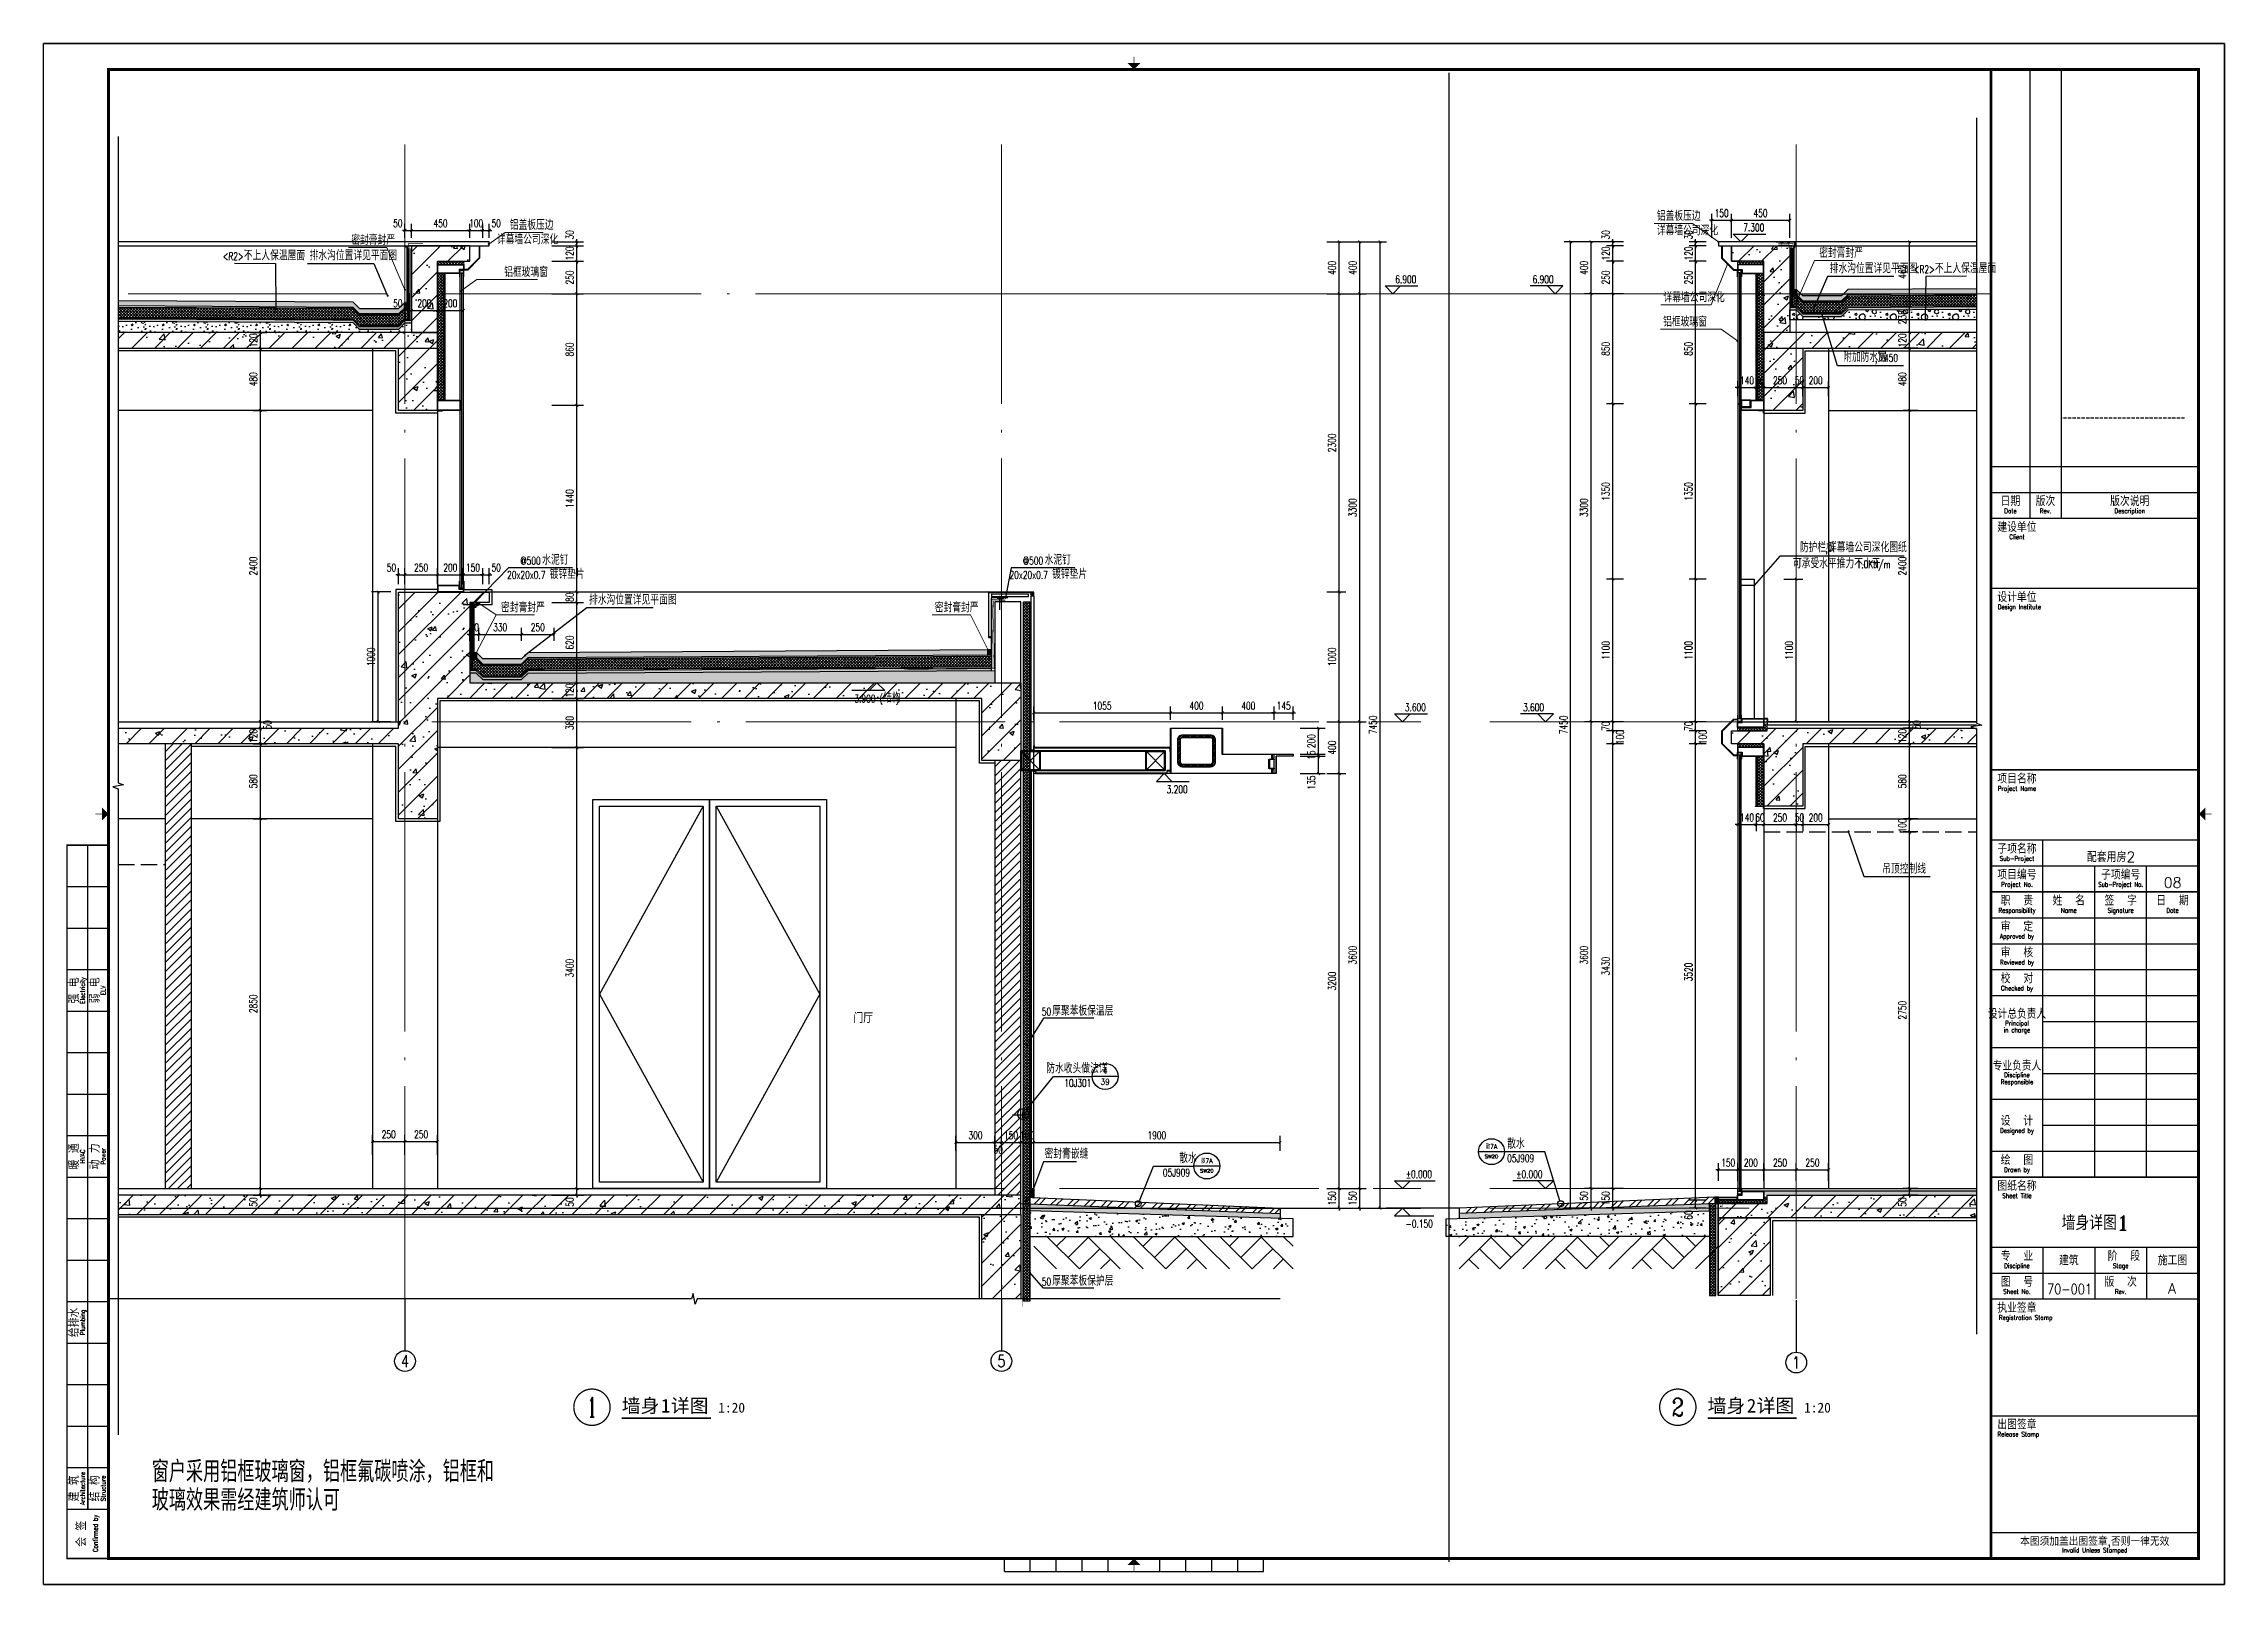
# Model space of a CAD drawing. Header units: millimetres. Extents: x -13830 to 215738, y -24143 to 193994.
# Drawn here: x 182098 to 198918, y 53077 to 64957 of the extents above; entities that cross this region are included whole.
import ezdxf
from ezdxf.enums import TextEntityAlignment as Align

# ---------------------------------------------------------------- set-up
doc = ezdxf.new("R2010")
doc.units = ezdxf.units.MM
doc.header["$LTSCALE"] = 100
for name, pattern in [('CENTER2', [28.575, 19.05, -3.175, 3.175, -3.175]), ('DASH', [0.35, 0.25, -0.1]), ('DOTE', [2.42, 2, -0.2, 0.02, -0.2]), ('MCST Section A$0$PHANTOM', [63.5, 31.75, -6.35, 6.35, -6.35, 6.35, -6.35])]:
    doc.linetypes.add(name, pattern=pattern)
doc.layers.get('0').update_dxf_attribs({"linetype": 'CONTINUOUS'})
doc.layers.get('DEFPOINTS').update_dxf_attribs({"linetype": 'CONTINUOUS'})
for name, color, linetype in [('!20190327 修改', 52, 'CONTINUOUS'), ('A-_ANOT----_D-', 8, 'CONTINUOUS'), ('A-_WIND----_E-', 4, 'CONTINUOUS'), ('A-Fin-Stone', 64, 'CONTINUOUS'), ('A-Line', 143, 'CONTINUOUS'), ('AXIS', 3, 'CONTINUOUS'), ('AXIS_TEXT', 7, 'CONTINUOUS'), ('D-HATCH', 8, 'CONTINUOUS'), ('D-METAL', 74, 'CONTINUOUS'), ('DIM_ELEV', 3, 'CONTINUOUS'), ('DIM_IDEN', 3, 'CONTINUOUS'), ('DIM_SYMB', 3, 'CONTINUOUS'), ('HATCH', 8, 'CONTINUOUS'), ('MCST Elevation 2N$0$A-_WIND----_E-', 4, 'CONTINUOUS'), ('MCST ELevations 1S$0$D-METAL', 74, 'CONTINUOUS'), ('MCST Section A$0$A-_ANOT----_H-', 8, 'CONTINUOUS'), ('MCST Section A$0$A-_WIND----_E-', 4, 'CONTINUOUS'), ('MCST Section A$0$D-HARDWARE', 8, 'CONTINUOUS'), ('MCST Section A$0$D-METAL', 74, 'CONTINUOUS'), ('MCST Section A$0$D-WALL FINISH', 25, 'CONTINUOUS'), ('MCST Section A$0$D-WATERPROOFING', 142, 'CONTINUOUS'), ('MCST Section B$0$A-_FLOR----_E-', 21, 'CONTINUOUS'), ('MCST Section B$0$A-_WIND----_E-', 4, 'CONTINUOUS'), ('MCST Section B$0$D-HATCH', 8, 'CONTINUOUS'), ('MCST Section B$0$D-METAL', 74, 'CONTINUOUS'), ('PUB_DIM', 3, 'CONTINUOUS'), ('PUB_HATCH', 8, 'CONTINUOUS'), ('PUB_TEXT', 7, 'CONTINUOUS'), ('RAIL', 163, 'CONTINUOUS'), ('TK HAHA', 1, 'CONTINUOUS'), ('WALL', 2, 'CONTINUOUS'), ('WINDOW', 4, 'CONTINUOUS'), ('图框', 7, 'CONTINUOUS'), ('面层', 11, 'CONTINUOUS')]:
    doc.layers.add(name, color=color, linetype=linetype)
for name, color, linetype, lineweight in [('A-_ANOTGRID_E-', 8, 'CENTER2', 5), ('DIM_LEAD', 3, 'CONTINUOUS', 13), ('Sales Gallery  Section A$0$A-_WALL----_E-', 1, 'CONTINUOUS', 30)]:
    doc.layers.add(name, color=color, linetype=linetype, lineweight=lineweight)
doc.layers.add('A-_FNSH----_H-', color=7, linetype='Continuous', lineweight=13, true_color=0x007d00, plot=False)
doc.layers.add('MCST Section A$0$A-_FNSH----_H-', color=7, linetype='Continuous', lineweight=13, true_color=0x007d00, plot=False)
doc.styles.add('_TCH_AXIS', font='COMPLEX', dxfattribs={"bigfont": 'GBCBIG'})
doc.styles.add('_TCH_DIM', font='SIMPLEX', dxfattribs={"bigfont": 'GBCBIG'})
doc.styles.add('_TCH_DIM_T3', font='SIMPLEX', dxfattribs={"width": 0.705882, "bigfont": 'GBCBIG'})
doc.styles.add('_TCH_LABEL', font='COMPLEX', dxfattribs={"bigfont": 'GBCBIG'})
doc.styles.add('HZTXT', font='tjromans.shx', dxfattribs={"width": 0.8, "bigfont": 'hztxt.shx'})
doc.styles.add('TKZ1_tjhts.shx', font='tjromant.shx', dxfattribs={"bigfont": 'tjhts.shx'})
doc.styles.add('TKZ2_tjkts.shx', font='tjromant.shx', dxfattribs={"bigfont": 'tjkts.shx'})
doc.styles.add('黑体', font='')
doc.styles.get('黑体').set_extended_font_data('SimSun')
doc.dimstyles.new('_TCH_ARCH&&20', dxfattribs={"dimtxt": 59.5, "dimasz": 20, "dimexe": 50, "dimexo": 60, "dimgap": 25.25, "dimtad": 1, "dimdec": 0, "dimzin": 0, "dimdsep": 46, "dimtxsty": '_TCH_DIM_T3', "dimblk": 'ARCHTICK', "dimcen": 0.09, "dimclrt": 7, "dimazin": 2, "dimtfac": 1, "dimtdec": 0, "dimtix": 1, "dimtmove": 2, "dimatfit": 3, "dimfxl": 1, "dimtolj": 1, "dimtzin": 0, "dimarcsym": 0})
pattern_1 = [(45, (141102.27, 71313.87), (-88.38835, 88.38835), []), (50, (141102.27, 71313.87), (358.6301, -31.376), [37.5, -412.5]), (355, (141102.27, 71313.87), (-69.3757, 376.096), [30, -330]), (100.4514, (141132.16, 71311.26), (289.2547, 344.7198), [31.87, -350.571]), (46.1842, (141102.27, 71413.87), (533.6205, -82.7595), [56.25, -618.75]), (96.6356, (141146.74, 71407), (467.3314, 487.059), [47.805, -525.8565]), (351.1842, (141102.27, 71413.9), (467.331, 487.0593), [45, -495]), (21, (141152.27, 71388.87), (298.4535, -201.3094), [37.5, -412.5]), (326, (141152.27, 71388.87), (121.6577, 362.575), [30, -330]), (71.4514, (141177.14, 71372.1), (420.1113, 161.2652), [31.87, -350.571]), (37.5, (141102.27, 71313.87), (6.07993, 166.44693), [0, -326, 0, -335, 0, -331.25]), (7.5, (141102.27, 71313.87), (131.53477, 197.20586), [0, -191, 0, -318.5, 0, -126.25]), (327.5, (140990.77, 71313.87), (266.91122, -11.27744), [0, -125, 0, -390, 0, -517.5]), (317.5, (140940.77, 71313.87), (291.5931, 50.0525), [0, -162.5, 0, -259, 0, -367.5])]
pattern_2 = [(45, (233788.4, 71313.87), (-88.38835, 88.38835), []), (50, (233788.4, 71313.87), (358.63, -31.376), [37.5, -412.5]), (355, (233788.4, 71313.87), (-69.3757, 376.096), [30, -330]), (100.4514, (233818.3, 71311.26), (289.2547, 344.7198), [31.87, -350.571]), (46.1842, (233788.4, 71413.87), (533.6205, -82.7595), [56.25, -618.75]), (96.6356, (233832.87, 71407), (467.3314, 487.059), [47.805, -525.8565]), (351.1842, (233788.4, 71413.9), (467.331, 487.059), [45, -495]), (21, (233838.4, 71388.87), (298.4535, -201.3094), [37.5, -412.5]), (326, (233838.4, 71388.87), (121.6577, 362.575), [30, -330]), (71.4514, (233863.27, 71372.1), (420.1113, 161.2652), [31.87, -350.571]), (37.5, (233788.4, 71313.87), (6.07993, 166.44693), [0, -326, 0, -335, 0, -331.25]), (7.5, (233788.4, 71313.87), (131.5348, 197.20586), [0, -191, 0, -318.5, 0, -126.25]), (327.5, (233676.9, 71313.87), (266.9112, -11.27744), [0, -125, 0, -390, 0, -517.5]), (317.5, (233626.9, 71313.87), (291.5931, 50.0525), [0, -162.5, 0, -259, 0, -367.5])]

msp = doc.modelspace()

# ---------------------------------------------------------------- texts
at = {"style": 'HZTXT', "width": 0.8}
msp.add_text('门厅', height=70, dxfattribs=at).set_placement((188344.2, 57406.7))
at = {"insert": (182932.3, 54029.6), "char_height": 165, "width": 2640, "attachment_point": 1, "line_spacing_factor": 0.8, "style": 'HZTXT'}
msp.add_mtext('窗户采用铝框玻璃窗，铝框氟碳喷涂，铝框和玻璃效果需经建筑师认可', dxfattribs=at)
at = {"layer": 'AXIS_TEXT', "style": '_TCH_AXIS'}
for s, width, p, p2 in [('4', 0.875, (184854.2, 54752.1), (184916.3, 54752.1)), ('1', 1.555556, (195584.8, 54740.9), (195646.9, 54740.9))]:
    msp.add_text(s, height=93.2, dxfattribs=dict(at, width=width)).set_placement(p, p2, align=Align.FIT)
msp.add_text('5', height=93.2, dxfattribs=at).set_placement((189454.2, 54752.1), (189516.3, 54752.1), align=Align.FIT)
at = {"layer": 'PUB_TEXT'}
for s, height, style, p in [('铝盖板压边', 67.52, '_TCH_DIM', (185693.8, 63522.4)), ('铝盖板压边', 67.52, '_TCH_DIM', (194540.7, 63591.9)), ('密封膏封严', 67.52, '_TCH_DIM', (184471.3, 63406.5)), ('详幕墙公司深化', 67.52, '_TCH_DIM', (185594.8, 63410.4)), ('详幕墙公司深化', 67.52, '_TCH_DIM', (194540.7, 63479.9)), ('排水沟位置详见平面图', 67.52, '_TCH_DIM', (184149.6, 63287.8)), ('密封膏封严', 67.52, '_TCH_DIM', (195793, 63306.5)), ('铝框玻璃窗', 67.52, '_TCH_DIM', (185650.5, 63158.7)), ('详幕墙公司深化', 67.52, '_TCH_DIM', (194592, 62964.4)), ('铝框玻璃窗', 67.52, '_TCH_DIM', (194589.3, 62775.9)), ('防护栏板', 67.52, '_TCH_DIM', (195644, 61036.7)), ('详幕墙公司深化图纸', 67.52, '_TCH_DIM', (195860.6, 61036.7)), ('可承受水平推力不小于', 67.52, '_TCH_DIM', (195590.6, 60912.5)), ('密封膏封严', 67.52, '_TCH_DIM', (185626.4, 60572.7)), ('密封膏封严', 67.52, '_TCH_DIM', (188971.9, 60572.7)), ('结构', 67.52, '_TCH_DIM', (188573.8, 59877.7)), ('防水收头做法详', 67.52, '_TCH_DIM', (189831.7, 57019.3)), ('散水', 67.52, '_TCH_DIM', (190856.8, 56327.7)), ('散水', 67.52, '_TCH_DIM', (193386.6, 56438.1)), ('墙身', 106.33, '黑体', (186557.7, 54401.9)), ('1', 106.3, '黑体', (186860.2, 54401.9)), ('详图', 106.33, '黑体', (186935.8, 54401.9)), ('墙身', 106.33, '黑体', (194932.5, 54401.9)), ('2', 106.3, '黑体', (195234.9, 54401.9)), ('详图', 106.33, '黑体', (195310.5, 54401.9)), ('1:20', 75.95, '黑体', (187301.6, 54401.9)), ('1:20', 75.95, '黑体', (195676.3, 54401.9))]:
    msp.add_text(s, height=height, dxfattribs=dict(at, style=style)).set_placement(p)
at = {"layer": 'PUB_TEXT', "style": '_TCH_DIM', "width": 0.705882}
for s, p in [('7.300', (195207.7, 63509.7)), ('6.900', (192523.6, 63109.7)), ('6.900', (193582.7, 63109.7)), (',', (195840.6, 61036.7)), ('1.0KN/m', (196082.1, 60912.5)), ('3.900', (188351.8, 59877.7)), ('(', (188545.8, 59877.7)), (')', (188672.1, 59877.7)), ('3.600', (192597.3, 59809.7)), ('3.600', (193509, 59809.7)), ('3.200', (190760.1, 59177.7)), ('10J301', (189970.5, 56913.4)), ('05J909', (193386.6, 56332.9)), ('05J909', (190731.2, 56222.5)), ('%%P0.000', (192605.1, 56209.7)), ('%%P0.000', (193457, 56209.7)), ('-0.150', (192603.9, 55827.7))]:
    msp.add_text(s, height=59.5, dxfattribs=at).set_placement(p)
for s, rotation, p in [('<R2>', 359.78102, (183480.1, 63288.6)), ('<R2>', 0.21898, (196523.2, 63186.7)), (',', 360, (196223.5, 62504.5)), ('450', 360, (196292.7, 62504.5)), ('20x20x0.7', 360, (185673.1, 60830.9)), ('@500', 360, (185775.5, 60939.9)), ('20x20x0.7', 360, (189548.7, 60830.9)), ('@500', 360, (189651, 60939.9)), ('50', 360, (189796.9, 57462.9)), ('50', 360, (189796.9, 55381.6))]:
    msp.add_text(s, height=59.5, rotation=rotation, dxfattribs=at).set_placement(p)
at = {"layer": 'PUB_TEXT', "style": '_TCH_DIM'}
for s, height, rotation, p in [('不上人保温屋面', 67.52, 359.78102, (183642.1, 63288)), ('排水沟位置详见平面图', 67.52, 360, (195874.2, 63187.8)), ('不上人保温屋面', 67.52, 0.21898, (196685.2, 63187.3)), ('附加防水层', 67.52, 360, (195977.8, 62504.5)), ('宽', 67.5, 360, (196243.5, 62504.5)), ('水泥钉', 67.52, 360, (185943.5, 60939.9)), ('镀锌垫片', 67.52, 360, (186001.1, 60830.9)), ('水泥钉', 67.52, 360, (189819, 60939.9)), ('镀锌垫片', 67.52, 360, (189876.7, 60830.9)), ('排水沟位置详见平面图', 67.52, 360, (186305, 60632.4)), ('吊顶控制线', 67.52, 360, (196279.3, 58558.3)), ('厚聚苯板保温层', 67.52, 360, (189876.9, 57462.9)), ('密封膏嵌缝', 67.52, 360, (189818.8, 56360.5)), ('厚聚苯板保护层', 67.52, 360, (189876.9, 55381.6))]:
    msp.add_text(s, height=height, rotation=rotation, dxfattribs=at).set_placement(p)
at = {"layer": 'PUB_TEXT', "style": '_TCH_LABEL'}
for s, height, p, p2 in [('4', 51.5, (190265.9, 57012.5), (190305.2, 57012.5)), ('39', 44.39, (190250.7, 56929.7), (190320.4, 56929.7)), ('SW20', 27.8, (193213.9, 56362.5), (193317.2, 56362.5)), ('SW20', 27.8, (191018.6, 56252.1), (191121.8, 56252.1)), ('1', 154.4, (186294.6, 54365.9), (186360.8, 54365.9)), ('2', 139.8, (194655.8, 54373.2), (194749, 54373.2))]:
    msp.add_text(s, height=height, dxfattribs=at).set_placement(p, p2, align=Align.FIT)
at = {"layer": 'PUB_TEXT', "style": '_TCH_LABEL', "width": 0.947735}
for p, p2 in [((191026.3, 56324.1), (191114.1, 56324.1)), ((193221.6, 56434.5), (193309.5, 56434.5))]:
    msp.add_text('散7A', height=37.17, dxfattribs=at).set_placement(p, p2, align=Align.FIT)
at = {"layer": '图框', "color": 5, "style": 'TKZ1_tjhts.shx'}
for s, height, p in [('配套用房2', 80, (198044.5, 58686.6)), ('08', 80, (198519, 58488.2)), ('墙身详图1', 112, (197924, 55864.8)), ('A', 80, (198514.7, 55359.6))]:
    msp.add_text(s, height=height, dxfattribs=at).set_placement(p, align=Align.MIDDLE_CENTER)
at = {"layer": '图框', "color": 5, "style": 'TKZ1_tjhts.shx', "width": 0.8}
msp.add_text('70-001', height=80, dxfattribs=at).set_placement((197724, 55354.2), align=Align.MIDDLE_CENTER)

# ---------------------------------------------------------------- blocks, each defined once
blk = doc.blocks.new('sdfsfsfd')
at = {"color": 8}
blk.add_lwpolyline([(-13, -1842), (-13, -3557)], dxfattribs=at)
at = {"layer": 'A-_WIND----_E-'}
blk.add_lwpolyline([(-29, -3565), (-29, -3503), (-26, -3503), (-26, -3562), (1, -3562), (1, -3503), (4, -3503), (4, -3565), (-29, -3565)], dxfattribs=at)
blk.add_lwpolyline([(-30, -3566), (-30, -3538), (-200, -3538), (-200, -3588), (4, -3588), (4, -3566)], close=True, dxfattribs=at)
at = {"layer": 'A-_WIND----_E-', "color": 8}
blk.add_lwpolyline([(-33, -3569), (-33, -3541), (-197, -3541), (-197, -3585), (1, -3585), (1, -3569)], close=True, dxfattribs=at)
at = {"layer": 'MCST Section B$0$A-_WIND----_E-'}
blk.add_lwpolyline([(0, -1842), (0, -3557), (-25, -3557), (-25, -1842)], dxfattribs=at)
blk = doc.blocks.new('A$C365A0E52')
at = {"layer": 'MCST Section A$0$A-_ANOT----_H-'}
h = blk.add_hatch(dxfattribs=at)
h.set_pattern_fill('ANSI31', color=256, scale=3)
h.set_pattern_definition([(45, (-365136.993, 225205.792), (-6.7351921, 6.7351921), [])])
edge = h.paths.add_edge_path(flags=16)
edge.add_line((-638, 127), (-852, 127))
edge.add_arc((-852, 107), 20, 90, 180)
edge.add_line((-872, 107), (-872, -57))
edge.add_arc((-852, -57), 20, 180, 270)
edge.add_line((-852, -77), (-638, -77))
edge.add_arc((-638, -57), 20, 270, 360)
edge.add_line((-618, -57), (-618, 107))
edge.add_arc((-638, 107), 20, 0, 90)
edge = h.paths.add_edge_path()
edge.add_line((-638, 147), (-852, 147))
edge.add_arc((-852, 107), 40, 90, 180)
edge.add_line((-892, 107), (-892, -57))
edge.add_arc((-852, -57), 40, 180, 270)
edge.add_line((-852, -97), (-638, -97))
edge.add_arc((-638, -57), 40, 270, 360)
edge.add_line((-598, -57), (-598, 107))
edge.add_arc((-638, 107), 40, 0, 90)
at = {"layer": 'D-METAL'}
blk.add_lwpolyline([(-145, -32), (-145, 0), (0, 0), (0, -15), (-130, -15), (-130, -150), (-145, -150), (-145, -119), (-161, -119), (-161, -113), (-145, -113), (-145, -38), (-161, -38), (-161, -32)], close=True, dxfattribs=at)
blk.add_lwpolyline([(-145, -42), (-182, -42), (-182, -109), (-145, -109), (-145, -113), (-183, -113, -0.414214), (-186, -110), (-186, -41, -0.414214), (-183, -38), (-145, -38)], format="xyb", close=True, dxfattribs=at)
at = {"layer": 'MCST Section A$0$D-HARDWARE'}
for p, q in [((-2095, 20, 0), (-1955, -120, 0)), ((-1955, 20, 0), (-2095, -120, 0)), ((-1131, 20, 0), (-991, -120, 0)), ((-991, 20, 0), (-1131, -120, 0))]:
    blk.add_line(p, q, dxfattribs=at)
for points in [[(-2100, -125), (-986, -125), (-986, 25), (-2100, 25)], [(-1950, -125), (-2100, -125), (-2100, 25), (-1950, 25)], [(-2095, -120), (-991, -120), (-991, 20), (-2095, 20)], [(-1955, -120), (-2095, -120), (-2095, 20), (-1955, 20)], [(-986, -125), (-1136, -125), (-1136, 25), (-986, 25)], [(-991, -120), (-1131, -120), (-1131, 20), (-991, 20)]]:
    blk.add_lwpolyline(points, close=True, dxfattribs=at)
at = {"layer": 'MCST Section A$0$D-METAL', "color": 8}
blk.add_line((-130, -150), (-130, -15), dxfattribs=at)
at = {"layer": 'MCST Section A$0$D-METAL'}
blk.add_lwpolyline([(-945, -150), (-945, 200), (-545, 200), (-545, 0), (-162, 0), (-162, -37), (-165, -37), (-165, -3), (-548, -3), (-548, 197), (-942, 197), (-942, -147), (-165, -147), (-165, -114), (-162, -114), (-162, -150)], close=True, dxfattribs=at)
for points in [[(-946, 20), (-949, 20), (-949, 47), (-2000, 47), (-2000, 67), (-1997, 67), (-1997, 50), (-946, 50), (-946, 20)], [(-946, -128), (-946, -125), (-973, -125), (-973, -147), (-1983, -147), (-1983, -127), (-2000, -127), (-2000, -130), (-1986, -130), (-1986, -150), (-970, -150), (-970, -128), (-946, -128)]]:
    blk.add_lwpolyline(points, dxfattribs=at)
for points in [[(-638, 147), (-852, 147, 0.414214), (-892, 107), (-892, -57, 0.414214), (-852, -97), (-638, -97, 0.414214), (-598, -57), (-598, 107, 0.414214)], [(-638, 127), (-852, 127, 0.414214), (-872, 107), (-872, -57, 0.414214), (-852, -77), (-638, -77, 0.414214), (-618, -57), (-618, 107, 0.414214)]]:
    blk.add_lwpolyline(points, format="xyb", close=True, dxfattribs=at)
blk = doc.blocks.new('MCST Section A$0$transom middle_2')
at = {"layer": 'MCST Section A$0$A-_WIND----_E-'}
for points in [[(175, 80), (175, 0), (0, 0), (0, 80)], [(175, 55), (175, 55)]]:
    blk.add_lwpolyline(points, close=True, dxfattribs=at)
at = {"layer": 'MCST Section A$0$A-_WIND----_E-', "color": 8}
for points in [[(172, 77), (172, 3), (3, 3), (3, 77)], [(172, 58), (172, 58)]]:
    blk.add_lwpolyline(points, close=True, dxfattribs=at)
blk = doc.blocks.new('TJAD_TK_A1')
for p, q in [((1266.38, 940.45), (1266.38, 767.45)), ((1278.38, 940.45), (1278.38, 767.45)), ((1251.38, 777.45), (1263.38, 777.45)), ((1251.38, 777.45), (1331.38, 777.45)), ((1251.38, 767.45), (1331.38, 767.45)), ((517.38, 385.45), (517.38, 641.45)), ((1251.38, 643.45), (1331.38, 643.45)), ((1271.38, 513.45), (1271.38, 643.45)), ((1251.38, 633.45), (1331.38, 633.45)), ((1291.38, 513.45), (1291.38, 633.45)), ((1311.38, 513.45), (1311.38, 633.45)), ((509.38, 625.45), (525.38, 625.45)), ((509.38, 609.45), (525.38, 609.45)), ((1251.38, 613.45), (1331.38, 613.45)), ((1251.38, 603.45), (1331.38, 603.45)), ((509.38, 593.45), (525.38, 593.45)), ((1251.38, 593.45), (1331.38, 593.45)), ((1251.38, 583.45), (1331.38, 583.45)), ((509.38, 577.45), (525.38, 577.45)), ((1271.38, 573.45), (1331.38, 573.45)), ((509.38, 561.45), (525.38, 561.45)), ((1251.38, 563.45), (1331.38, 563.45)), ((1271.38, 553.45), (1331.38, 553.45)), ((509.38, 545.45), (525.38, 545.45)), ((1251.38, 543.45), (1331.38, 543.45)), ((1271.38, 533.45), (1331.38, 533.45)), ((509.38, 529.45), (525.38, 529.45)), ((1251.38, 523.45), (1331.38, 523.45)), ((509.38, 513.45), (525.38, 513.45)), ((509.38, 497.45), (525.38, 497.45)), ((509.38, 481.45), (525.38, 481.45)), ((1251.38, 486.45), (1331.38, 486.45)), ((1271.38, 486.45), (1271.38, 466.45)), ((1291.38, 486.45), (1291.38, 466.45)), ((1311.38, 486.45), (1311.38, 466.45)), ((1251.38, 476.45), (1331.38, 476.45)), ((509.38, 465.45), (525.38, 465.45)), ((509.38, 449.45), (525.38, 449.45)), ((509.38, 433.45), (525.38, 433.45)), ((1251.38, 421.45), (1331.38, 421.45)), ((509.38, 417.45), (525.38, 417.45)), ((509.38, 401.45), (525.38, 401.45)), ((517.38, 401.45), (517.38, 385.45)), ((509.38, 385.45), (525.38, 385.45)), ((1251.38, 376.45), (1331.38, 376.45))]:
    blk.add_line(p, q)
for points, const_width in [([(1251.38, 940.45), (1251.38, 366.45)], 1), ([(1251.38, 767.45), (1331.38, 767.45)], 0.6), ([(1251.38, 623.45), (1331.38, 623.45)], 0.6), ([(1251.38, 513.45), (1331.38, 513.45)], 0.6), ([(1251.38, 466.45), (1331.38, 466.45)], 0.6)]:
    blk.add_lwpolyline(points, dxfattribs=dict(const_width=const_width))
at = {"layer": '图框'}
for p, q in [((1341.38, 950.45), (500.38, 950.45)), ((500.38, 356.45), (500.38, 950.45)), ((1341.38, 356.45), (1341.38, 950.45)), ((1251.38, 787.45), (1331.38, 787.45)), ((870.88, 361.45), (870.88, 366.45)), ((880.88, 361.45), (880.88, 366.45)), ((890.88, 361.45), (890.88, 366.45)), ((900.88, 361.45), (900.88, 366.45)), ((910.88, 361.45), (910.88, 366.45)), ((930.88, 361.45), (930.88, 366.45)), ((940.88, 361.45), (940.88, 366.45)), ((950.88, 361.45), (950.88, 366.45)), ((960.88, 361.45), (960.88, 366.45)), ((970.88, 361.45), (970.88, 366.45)), ((500.38, 356.45), (1341.38, 356.45)), ((870.88, 361.45), (970.88, 361.45))]:
    blk.add_line(p, q, dxfattribs=at)
for points, const_width in [([(920.88, 942.95), (920.88, 945.45)], 0.3), ([(1251.38, 740.45), (1331.38, 740.45)], 0.6), ([(1251.38, 670.45), (1331.38, 670.45)], 0.6), ([(522.88, 653.45), (520.38, 653.45)], 0.3), ([(1333.99, 653.45), (1336.49, 653.45)], 0.3), ([(525.38, 366.45), (509.38, 366.45), (509.38, 641.45), (525.38, 641.45)], 0.6), ([(920.88, 363.95), (920.88, 361.45)], 0.3)]:
    blk.add_lwpolyline(points, dxfattribs=dict(at, const_width=const_width))
at = {"layer": '图框', "const_width": 1.2}
blk.add_lwpolyline([(1331.38, 940.45), (525.38, 940.45), (525.38, 366.45), (1331.38, 366.45)], close=True, dxfattribs=at)
at = {"layer": '图框'}
for points in [[(918.38, 942.95), (923.38, 942.95), (920.88, 940.45)], [(522.88, 650.95), (522.88, 655.95), (525.38, 653.45)], [(1333.99, 650.95), (1333.99, 655.95), (1331.49, 653.45)], [(918.38, 363.95), (923.38, 363.95), (920.88, 366.45)]]:
    blk.add_solid(points, dxfattribs=at)
at = {"style": 'TKZ2_tjkts.shx'}
for s, height, p in [('日期', 3.6, (1258.88, 774)), ('版次', 3.6, (1272.38, 774)), ('版次说明', 3.6, (1304.88, 774)), ('建设单位', 3.6, (1261.38, 764)), ('设计单位', 3.6, (1261.38, 737)), ('项目名称', 3.6, (1261.38, 667)), ('子项名称', 3.6, (1261.38, 640)), ('项目编号', 3.6, (1261.38, 630)), ('职  责', 3.6, (1261.38, 620)), ('姓  名', 3.6, (1281.38, 620)), ('签  字', 3.6, (1301.38, 620)), ('日  期', 3.6, (1321.38, 620)), ('审  定', 3.6, (1261.38, 610)), ('审  核', 3.6, (1261.38, 600)), ('校  对', 3.6, (1261.38, 590)), ('设  计', 3.6, (1261.38, 535.1)), ('绘  图', 3.6, (1261.38, 520)), ('图纸名称', 3.6, (1261.38, 510)), ('专  业', 3.6, (1261.38, 483)), (' 阶  段', 3.6, (1301.38, 483)), ('图  号', 3.6, (1261.38, 473)), ('版  次', 3.6, (1301.38, 473)), ('执业签章', 3.6, (1261.38, 463)), ('出图签章', 3.6, (1261.38, 418)), ('本图须加盖出图签章,否则一律无效', 3, (1291.38, 372.88))]:
    blk.add_text(s, height=height, dxfattribs=at).set_placement(p, align=Align.MIDDLE_CENTER)
at = {"style": 'TKZ2_tjkts.shx', "width": 0.8}
for s, height, p in [('Date', 1.8, (1258.88, 770.3)), ('Rev.', 1.8, (1272.38, 770.3)), ('Description', 1.8, (1304.88, 770.3)), ('Client', 1.8, (1261.38, 760.3)), ('Design Institute', 1.8, (1262.31, 733.3)), ('Project Name', 1.8, (1261.38, 663.3)), ('Sub-Project', 1.8, (1261.38, 636.3)), ('Project No.', 1.8, (1261.38, 626.3)), ('Responsibility', 1.8, (1261.38, 616.3)), ('Name', 1.8, (1281.38, 616.3)), ('Signature', 1.8, (1301.38, 616.3)), ('Date', 1.8, (1321.38, 616.3)), ('Approved by', 1.8, (1261.38, 606.3)), ('Reviewed by', 1.8, (1261.38, 596.3)), ('Checked by', 1.8, (1261.38, 586.3)), ('设计总负责人', 3.6, (1261.38, 576.33)), ('Principal', 1.8, (1261.38, 572.8)), ('in charge', 1.8, (1261.38, 570.15)), ('专业负责人', 3.6, (1261.38, 556.33)), ('Responsible', 1.8, (1261.38, 550.15)), ('Discipline', 1.8, (1261.38, 552.87)), ('Designed by', 1.8, (1261.38, 531.4)), ('Drawn by', 1.8, (1261.38, 516.3)), ('Sheet Title', 1.8, (1261.38, 506.3)), ('Discipline', 1.8, (1261.38, 479.3)), ('Stage', 1.8, (1301.38, 479.3)), ('Sheet No.', 1.8, (1261.38, 469.3)), ('Rev.', 1.8, (1301.38, 469.3)), ('Registration Stamp', 1.8, (1264.74, 459.3)), ('Release Stamp', 1.8, (1261.89, 414.3)), ('Invalid Unless Stamped', 1.8, (1291.38, 369.62))]:
    blk.add_text(s, height=height, dxfattribs=at).set_placement(p, align=Align.MIDDLE_CENTER)
at = {"style": 'TKZ2_tjkts.shx'}
for s, p in [('强 电', (512.17, 585.45)), ('弱 电', (520.17, 585.45)), ('暖 通', (512.17, 521.45)), ('动 力', (520.17, 521.45)), ('给排水', (512.17, 457.45)), ('建 筑', (512.17, 393.45)), ('结 构', (520.17, 393.45)), ('会 签', (515, 375.95))]:
    blk.add_text(s, height=3.6, rotation=90, dxfattribs=at).set_placement(p, align=Align.MIDDLE_CENTER)
at = {"style": 'TKZ2_tjkts.shx', "width": 0.8}
for s, p in [('Electricity', (515.4, 585.45)), ('ELV', (523.4, 585.45)), ('HVAC', (515.4, 521.45)), ('Power', (523.4, 521.45)), ('Plumbing', (515.4, 457.45)), ('Architecture', (515.4, 393.45)), ('Structure', (523.4, 393.45)), ('Confirmed by', (520.33, 376.06))]:
    blk.add_text(s, height=1.8, rotation=90, dxfattribs=at).set_placement(p, align=Align.MIDDLE_CENTER)
at = {"layer": '图框', "style": 'TKZ2_tjkts.shx'}
blk.add_text('子项编号', height=3.6, dxfattribs=at).set_placement((1301.38, 630), align=Align.MIDDLE_CENTER)
at = {"layer": '图框', "style": 'TKZ2_tjkts.shx', "width": 0.7}
blk.add_text('Sub-Project No.', height=1.8, dxfattribs=at).set_placement((1301.38, 626.3), align=Align.MIDDLE_CENTER)
blk = doc.blocks.new('180703-expo')
at = {"layer": '图框'}
blk.add_blockref('TJAD_TK_A1', (-500.38, -356.45), dxfattribs=at)
at = {"layer": '图框', "style": 'TKZ1_tjhts.shx'}
for s, p in [('建筑', (781, 124.85)), ('施工图', (821, 124.85))]:
    blk.add_text(s, height=3.6, dxfattribs=at).set_placement(p, align=Align.MIDDLE_CENTER)
blk = doc.blocks.new('dsfsdfsfd')
at = {"layer": 'MCST Section A$0$A-_WIND----_E-'}
for points in [[(175, -55), (100, -55), (100, 0), (0, 0), (0, -80), (175, -80)], [(175, -31), (175, -52), (103, -52), (103, 0), (175, 0), (175, -28), (199, -28), (199, -31)]]:
    blk.add_lwpolyline(points, close=True, dxfattribs=at)
at = {"layer": 'MCST Section A$0$A-_WIND----_E-', "color": 8}
for points in [[(172, -58), (97, -58), (97, -3), (3, -3), (3, -77), (172, -77)], [(172, -49), (106, -49), (106, -3), (172, -3)]]:
    blk.add_lwpolyline(points, close=True, dxfattribs=at)
blk = doc.blocks.new('A$C06C23959')
at = {"layer": 'PUB_HATCH'}
h = blk.add_hatch(dxfattribs=at)
h.set_pattern_fill('混凝土', color=256, scale=25)
h.set_pattern_definition([(50, (0, 0), (179.315, -15.688), [18.75, -206.25]), (355, (0, 0), (-34.688, 188.048), [15, -165]), (100.451, (14.94, -1.3), (144.627, 172.36), [15.935, -175.286]), (46.184, (0, 50), (266.81, -41.38), [28.125, -309.375]), (96.636, (22.23, 46.55), (233.666, 243.53), [23.903, -262.928]), (351.184, (0, 50), (233.665, 243.53), [22.5, -247.5]), (21, (25, 37.5), (149.227, -100.655), [18.75, -206.25]), (326, (25, 37.5), (60.829, 181.288), [15, -165]), (71.451, (37.44, 29.11), (210.056, 80.633), [15.935, -175.286]), (37.5, (0, 0), (3.04, 83.2235), [0, -163, 0, -167.5, 0, -165.625]), (7.5, (0, 0), (65.7674, 98.603), [0, -95.5, 0, -159.25, 0, -63.125]), (327.5, (-55.75, 0), (133.4556, -5.6387), [0, -62.5, 0, -195, 0, -258.75]), (317.5, (-80.75, 0), (145.7965, 25.026), [0, -81.25, 0, -129.5, 0, -183.75])])
h.paths.add_polyline_path([(-2100, 139), (-70, 200), (-70, 0), (-2100, 0)])
h = blk.add_hatch(dxfattribs=at)
h.set_pattern_fill('ANSI32', color=256, scale=20)
h.set_pattern_definition([(45, (0, 0), (-67.352, 67.352), []), (45, (44.9, 0), (-67.352, 67.352), [])])
h.paths.add_polyline_path([(-28, 305), (-28, 254), (-915, 220), (-2000, 220)])
h.paths.add_polyline_path([(-2000, 220), (-915, 220), (-2000, 178)])
h = blk.add_hatch(dxfattribs=at)
h.set_pattern_fill('砂灰土', color=256, scale=5)
h.set_pattern_definition([(37.5, (0, 0), (-0.62993, 19.26824), [0, -15.2, 0, -17, 0, -16.25]), (7.5, (0, 0), (17.69777, 28.22146), [0, -8.2, 0, -13.7, 0, -5.25]), (327.5, (-12.3, 0), (31.14142, 0.05659), [0, -5, 0, -18, 0, -23.5]), (317.5, (-12.3, 0), (30.06127, 8.77676), [0, -2.5, 0, -11.8, 0, -13.5])])
h.paths.add_polyline_path([(-70, 220), (-70, 252), (-915, 220)])
h.paths.add_polyline_path([(-70, 200), (-70, 220), (-915, 220), (-2000, 178), (-2000, 139)])
h = blk.add_hatch(dxfattribs=at)
h.set_pattern_fill('多孔材料', color=256, scale=3, style=0)
h.set_pattern_definition([(45, (-131551.069, 213303.25), (-6.0000061, 6.0000061), []), (135, (-131551.069, 213303.25), (-6.0000061, -6.0000061), [])])
h.paths.add_polyline_path([(-28, 305), (0, 305), (0, 255), (-28, 255)])
at = {"layer": '!20190327 修改'}
blk.add_lwpolyline([(0, 305), (-28, 305), (-28, 255), (0, 255)], close=True, dxfattribs=at)
at = {"layer": 'A-Line'}
for p, q in [((0, 255), (-2000, 178)), ((-2000, 220), (-2000, 139)), ((-70, 198), (-70, 252))]:
    blk.add_line(p, q, dxfattribs=at)
blk.add_lwpolyline([(-70, 198), (-70, 0), (-2100, 0), (-2100, 136)], close=True, dxfattribs=at)
at = {"layer": 'PUB_HATCH'}
blk.add_line((-28, 305), (-2000, 220), dxfattribs=at)
blk = doc.blocks.new('34wf')
at = {"layer": 'HATCH'}
h = blk.add_hatch(dxfattribs=at)
h.set_pattern_fill('AR-SAND', color=256, scale=20)
h.set_pattern_definition([(37.5, (0, 0), (-1.6000313, 48.9413237), [0, -38.608, 0, -43.18, 0, -41.275]), (7.5, (0, 0), (44.9523283, 71.68251), [0, -20.828, 0, -34.798, 0, -13.335]), (327.5, (-31.24, 0), (79.099237, 0.1437185), [0, -12.7, 0, -45.72, 0, -59.69]), (317.5, (-31.24, 0), (76.3556452, 22.2929323), [0, -6.35, 0, -29.972, 0, -34.29])])
h.paths.add_polyline_path([(1989087, -10818), (1989100, -10818), (1989100, -10858), (1989087, -10858)])
for p, q in [((1989004, -10834), (1989106, -10833)), ((1989004, -10834), (1989106, -10836)), ((1989004, -10834), (1989106, -10834)), ((1989106, -10833), (1989106, -10836))]:
    blk.add_line(p, q)
blk.add_lwpolyline([(1989087, -10818), (1989100, -10818), (1989100, -10858), (1989087, -10858)])
blk.add_lwpolyline([(1989087, -10818), (1989100, -10818), (1989100, -10858), (1989087, -10858)], close=True)
blk.add_arc((1989105, -10834), 2.42, 294.3742, 65.8761)
blk = doc.blocks.new('A$C55D715D2')
at = {"layer": 'PUB_HATCH'}
h = blk.add_hatch(color=256, dxfattribs=at)
h.dxf.hatch_style = 1
edge = h.paths.add_edge_path()
edge.add_line((70, 620), (50, 620))
edge.add_line((50, 620), (50, 597))
edge.add_line((50, 597), (60, 597))
edge.add_arc((56, 610), 13.7, 286.3769, 353.4098)
edge.add_line((70, 608), (70, 620))
h = blk.add_hatch(color=256, dxfattribs=at)
h.dxf.hatch_style = 1
h.paths.add_polyline_path([(54, 230), (24, 230), (24, 185), (54, 185)])
h = blk.add_hatch(dxfattribs=at)
h.set_pattern_fill('ANSI37', color=256, scale=10)
h.set_pattern_definition([(45, (-1989062.84, 11348.363), (-11.22532015, 11.22532015), []), (135, (-1989062.84, 11348.363), (-11.22532015, -11.22532015), [])])
h.paths.add_polyline_path([(4019, 206), (4019, 126), (945, 108), (446, 105), (396, 54), (101, 53), (50, 105), (24, 105), (24, 185), (50, 185), (100, 135), (400, 135), (450, 185)])
h = blk.add_hatch(dxfattribs=at)
h.set_pattern_fill('混凝土', color=256, scale=6)
h.set_pattern_definition([(50, (-268.207, 144.707), (43.0356, -3.76513), [4.5, -49.5]), (355, (-268.207, 144.707), (-8.3251, 45.13153), [3.6, -39.6]), (100.4514, (-264.62, 144.393), (34.71056, 41.36637), [3.8244, -42.06853]), (46.1842, (-268.21, 156.707), (64.03446, -9.93114), [6.75, -74.25]), (96.6356, (-262.87, 155.88), (56.0798, 58.4471), [5.7366, -63.1028]), (351.1842, (-268.21, 156.71), (56.0797, 58.4471), [5.4, -59.4]), (21, (-262.207, 153.707), (35.81442, -24.15713), [4.5, -49.5]), (326, (-262.207, 153.707), (14.5989, 43.509), [3.6, -39.6]), (71.4514, (-259.223, 151.694), (50.41336, 19.35183), [3.8244, -42.06853]), (37.5, (-268.207, 144.707), (0.72959, 19.97363), [0, -39.12, 0, -40.2, 0, -39.75]), (7.5, (-268.207, 144.707), (15.78417, 23.6647), [0, -22.92, 0, -38.22, 0, -15.15]), (327.5, (-281.587, 144.707), (32.029346, -1.35329), [0, -15, 0, -46.8, 0, -62.1]), (317.5, (-287.587, 144.707), (34.99117, 6.0063), [0, -19.5, 0, -31.08, 0, -44.1])])
h.paths.add_polyline_path([(3995, 256), (3995, 216), (450, 195), (400, 145), (100, 145), (54, 190), (54, 230), (100, 185), (400, 185), (450, 235)])
h = blk.add_hatch(color=256, dxfattribs=at)
h.dxf.hatch_style = 1
h.paths.add_polyline_path([(3995, 256), (4019, 256), (4019, 216), (3995, 216)])
h = blk.add_hatch(dxfattribs=at)
h.set_pattern_fill('砂灰土', color=256, scale=5)
h.set_pattern_definition([(37.5, (-268.207, 24.707), (-0.629933, 19.26824), [0, -15.2, 0, -17, 0, -16.25]), (7.5, (-268.207, 24.707), (17.69777, 28.22146), [0, -8.2, 0, -13.7, 0, -5.25]), (327.5, (-280.507, 24.707), (31.14142, 0.05659), [0, -5, 0, -18, 0, -23.5]), (317.5, (-280.507, 24.707), (30.06127, 8.77676), [0, -2.5, 0, -11.8, 0, -13.5])])
h.paths.add_polyline_path([(4019, 116), (4019, 96), (450, 75), (400, 25), (100, 25), (50, 75), (0, 75), (0, 95), (50, 95), (100, 45), (400, 45), (450, 95)])
h = blk.add_hatch(dxfattribs=at)
h.set_pattern_fill('加气混凝土', color=256, scale=20, style=0)
h.set_pattern_definition([(360, (-113564.47, -39101.9), (120, 240), [0, -240]), (360, (-113704.87, -39134.3), (120, 240), [0, -240]), (360, (-113626.87, -39136.7), (120, 240), [0, -240]), (360, (-113541.67, -39065.9), (120, 240), [0, -240]), (360, (-113641.27, -39148.7), (120, 240), [0, -240]), (360, (-113517.67, -38914.7), (120, 240), [0, -240]), (360, (-113590.87, -38933.9), (120, 240), [0, -240]), (360, (-113552.47, -38963.9), (120, 240), [0, -240]), (360, (-113748.07, -38968.7), (120, 240), [0, -240]), (360, (-113630.47, -38979.5), (120, 240), [0, -240]), (360, (-113676.07, -39040.7), (120, 240), [0, -240]), (360, (-113673.67, -39130.7), (120, 240), [0, -240]), (360, (-113583.67, -39140.3), (120, 240), [0, -240]), (360, (-113517.67, -39034.7), (120, 240), [0, -240]), (360, (-113742.07, -39071.9), (120, 240), [0, -240]), (360, (-113721.67, -39031.1), (120, 240), [0, -240]), (360, (-113628.07, -39047.9), (120, 240), [0, -240]), (360, (-113661.67, -39082.7), (120, 240), [0, -240]), (360, (-113680.87, -39003.5), (120, 240), [0, -240]), (360, (-113650.87, -38913.5), (120, 240), [0, -240]), (360, (-113732.47, -39122.3), (120, 240), [0, -240]), (360, (-113600.47, -38962.7), (120, 240), [0, -240]), (360, (-113712.07, -38959.1), (120, 240), [0, -240]), (360, (-113731.27, -38927.9), (120, 240), [0, -240]), (130.601293, (-113532.413, -38989.847), (-599.9999841, 720.0000109), [10.5366, -4414.8444]), (18.434948, (-113549.556, -38985.275), (600.000001, 239.99999), [10.8421, -1507.05116]), (90, (-113549.56, -38995.56), (120, 240), [10.2857, -469.71426]), (161.56505, (-113539.27, -38998.99), (-600, 239.99999), [10.8421, -1507.05116]), (53.1301, (-113539.27, -38998.99), (120.000003, 239.999998), [11.42857, -1188.5714]), (135, (-113530.13, -39121.275), (-120.00001, 239.999985), [9.69746, -669.12504]), (45, (-113543.84, -39121.275), (120, 240), [9.69746, -669.12504]), (135, (-113536.985, -39128.13), (-120.00001, 239.999985), [9.69746, -669.12504]), (45, (-113536.985, -39128.13), (120, 240), [9.69746, -669.12504]), (116.56505, (-113645.56, -38960.13), (-1e-05, 480), [12.77753, -255.5506]), (180, (-113651.27, -38948.7), (-120, 240), [13.7143, -226.2857]), (63.43495, (-113670.7, -38960.13), (7e-06, 480), [12.77753, -255.5506]), (116.56505, (-113664.98, -38971.56), (-1e-05, 480), [12.77753, -255.5506]), (360, (-113664.98, -38971.56), (120, 240), [13.7143, -226.2857]), (63.43495, (-113651.27, -38971.56), (7e-06, 480), [12.77753, -255.5506]), (107.102727, (-113555.27, -39041.275), (-359.9999708, 1200.00000657), [15.54454, -6513.161]), (143.972625, (-113559.842, -39026.418), (-2279.9999495, 1680.0000274), [15.54454, -3248.808]), (180, (-113572.41, -39017.28), (-120, 240), [14.85714, -225.14284]), (36.027373, (-113599.842, -39026.418), (2280.0000048, 1679.9999526), [15.54454, -3248.808]), (71.56505, (-113604.413, -39040.132), (360.000017, 1199.999993), [14.45613, -1503.4371]), (107.102727, (-113599.842, -39054.989), (-359.9999708, 1200.00000657), [15.54454, -6513.161]), (143.972625, (-113587.27, -39064.132), (-2279.9999495, 1680.0000274), [15.54454, -3248.808]), (360, (-113587.27, -39064.13), (120, 240), [14.85714, -225.14284]), (36.027373, (-113572.413, -39064.132), (2280.0000048, 1679.9999526), [15.54454, -3248.808]), (71.56505, (-113559.84, -39054.99), (360.000017, 1199.999993), [14.45613, -1503.4371]), (150.255117, (-113552.985, -38929.275), (-359.999998, 240.000002), [9.214, -1925.72784]), (90, (-113560.98, -38933.85), (120, 240), [9.14286, -470.8571]), (29.74488, (-113560.985, -38933.847), (360.000003, 239.999994), [9.214, -1925.72784]), (116.56505, (-113608.98, -39099.56), (-1e-05, 480), [12.77753, -255.5506]), (168.690066, (-113614.7, -39088.132), (-1079.9999977, 240.000008), [11.6549, -2435.8742]), (41.185924, (-113635.27, -39093.847), (3000.0000158, 2639.9999383), [12.14874, -5090.3208]), (90, (-113635.27, -39105.28), (120, 240), [11.42857, -468.5714]), (138.814073, (-113626.128, -39113.275), (-2999.9999127, 2640.0000554), [12.14874, -5090.3208]), (16.699243, (-113626.128, -39113.275), (3959.9999856, 1199.9999365), [11.9318, -4999.415]), (60.945395, (-113614.699, -39109.847), (120.0000028, 239.9999963), [11.76643, -4930.1358]), (109.983105, (-113709.556, -38998.989), (-599.99998065, 1680.0000033), [13.3768, -5604.879]), (155.556044, (-113714.128, -38986.418), (-1559.9999967, 720.0000051), [13.8092, -5786.0526]), (24.443954, (-113739.27, -38986.418), (1560.00001, 719.9999765), [13.8092, -5786.0526]), (70.016893, (-113743.842, -38998.989), (600.0000234, 1679.9999881), [13.3768, -5604.879]), (109.983105, (-113739.27, -39011.561), (-599.99998065, 1680.0000033), [13.3768, -5604.879]), (160.016892, (-113726.7, -39016.132), (-599.9999973, 239.9999968), [13.3768, -2795.751]), (19.983106, (-113726.7, -39016.132), (599.9999998, 239.999992), [13.3768, -2795.751]), (70.016893, (-113714.128, -39011.561), (600.0000234, 1679.9999881), [13.3768, -5604.879]), (122.005382, (-113620.413, -39020.704), (-120.000013, 239.9999893), [10.7817, -2253.3736]), (18.434948, (-113636.413, -39014.99), (600.000001, 239.99999), [10.8421, -1507.05116]), (90, (-113636.41, -39025.28), (120, 240), [10.2857, -469.71426]), (161.56505, (-113626.128, -39028.704), (-600, 239.99999), [10.8421, -1507.05116]), (54.462321, (-113626.128, -39028.704), (840.0000142, 1199.9999874), [9.83123, -4119.2846]), (116.56505, (-113690.13, -39079), (-1e-05, 480), [12.77753, -255.5506]), (180, (-113695.84, -39067.56), (-120, 240), [12.57143, -227.42856]), (59.036243, (-113715.27, -39078.99), (120.0000035, 239.9999973), [13.3279, -2785.5288]), (120.963755, (-113708.413, -39090.418), (-120.0000133, 239.9999905), [13.3279, -2785.5288]), (360, (-113708.41, -39090.42), (120, 240), [12.57143, -227.42856]), (63.43495, (-113695.84, -39090.42), (7e-06, 480), [12.77753, -255.5506])])
h.paths.add_polyline_path([(4050, 96), (450, 75), (400, 25), (100, 25), (50, 75), (0, 75), (0, 0), (3950, 0), (4050, 0)])
at = {"layer": 'MCST Section A$0$D-WATERPROOFING', "linetype": 'MCST Section A$0$PHANTOM', "ltscale": 0.005}
for points in [[(15, 620, 4, 4, 0), (16, 95, 4, 4, 0), (50, 95, 4, 4, 0), (99, 46, 4, 4, 0), (401, 46, 4, 4, 0), (450, 95, 4, 4, 0), (700, 96, 0, 0, 0)], [(4130, 633, 4, 4, 0), (4038, 632, 4, 4, 0), (4045, 109, 4, 4, 0), (3349, 103, 0, 0, 0)]]:
    blk.add_lwpolyline(points, format="xyseb", dxfattribs=at)
at = {"layer": 'MCST Section A$0$D-WATERPROOFING', "linetype": 'MCST Section A$0$PHANTOM', "ltscale": 0.005, "const_width": 4}
blk.add_lwpolyline([(4130, 645), (4029, 644), (4036, 116), (900, 105), (813, 104), (448, 101), (399, 54), (101, 54), (50, 105), (24, 105), (24, 620)], dxfattribs=at)
at = {"layer": '面层'}
for p, q in [((24, 105), (24, 620)), ((34, 230), (34, 620)), ((50, 185), (24, 185)), ((100, 135), (50, 185)), ((100, 185), (54, 230)), ((100, 145), (54, 190)), ((400, 185), (100, 185)), ((400, 185), (450, 235)), ((400, 145), (450, 195)), ((400, 135), (450, 185)), ((450, 235), (4020, 256)), ((450, 195), (4020, 216)), ((450, 185), (4020, 206)), ((50, 95), (0, 95)), ((50, 75), (0, 75)), ((54, 105), (10, 105)), ((100, 45), (50, 95)), ((100, 25), (50, 75)), ((104, 55), (54, 105)), ((100, 145), (400, 145)), ((100, 135), (400, 135)), ((100, 45), (400, 45)), ((100, 25), (400, 25)), ((104, 55), (396, 55)), ((396, 55), (446, 105)), ((400, 45), (450, 95)), ((400, 25), (450, 75)), ((446, 105), (4020, 126)), ((450, 95), (4020, 116)), ((450, 75), (4050, 96))]:
    blk.add_line(p, q, dxfattribs=at)
for points in [[(10, 95), (10, 620)], [(4150, 655), (4020, 655), (4020, 96)]]:
    blk.add_lwpolyline(points, dxfattribs=at)
blk.add_lwpolyline([(70, 620), (50, 620), (50, 597), (60, 597, 0.301122), (70, 608)], format="xyb", close=True, dxfattribs=at)
for points in [[(54, 230), (24, 230), (24, 185), (54, 185)], [(3995, 256), (4019, 256), (4019, 216), (3995, 216)]]:
    blk.add_lwpolyline(points, close=True, dxfattribs=at)
at = {"layer": 'A-Line'}
blk.add_blockref('34wf', (-1989054, 11438), dxfattribs=at)
blk = doc.blocks.new('sdfsdfsdfdsf')
at = {"layer": 'PUB_HATCH'}
h = blk.add_hatch(color=256, dxfattribs=at)
h.dxf.hatch_style = 1
edge = h.paths.add_edge_path()
edge.add_line((40, 591), (27, 591))
edge.add_line((27, 591), (27, 575))
edge.add_line((27, 575), (33, 575))
edge.add_arc((31, 584), 9.14, 286.3769, 353.4098)
edge.add_line((40, 583), (40, 591))
h = blk.add_hatch(dxfattribs=at)
h.set_pattern_fill('混凝土', color=256, scale=6)
h.set_pattern_definition([(50, (-268.207, 69.688), (43.0356, -3.76513), [4.5, -49.5]), (355, (-268.207, 69.69), (-8.3251, 45.1315), [3.6, -39.6]), (100.4514, (-264.62, 69.374), (34.71056, 41.3664), [3.8244, -42.0685]), (46.1842, (-268.21, 81.69), (64.0345, -9.9311), [6.75, -74.25]), (96.6356, (-262.87, 80.86), (56.0798, 58.447), [5.7366, -63.1028]), (351.1842, (-268.21, 81.69), (56.0797, 58.4471), [5.4, -59.4]), (21, (-262.207, 78.688), (35.8144, -24.15713), [4.5, -49.5]), (326, (-262.207, 78.69), (14.5989, 43.509), [3.6, -39.6]), (71.4514, (-259.223, 76.675), (50.41336, 19.3518), [3.8244, -42.0685]), (37.5, (-268.207, 69.688), (0.72959, 19.97363), [0, -39.12, 0, -40.2, 0, -39.75]), (7.5, (-268.207, 69.688), (15.78417, 23.6647), [0, -22.92, 0, -38.22, 0, -15.15]), (327.5, (-281.587, 69.688), (32.02935, -1.35329), [0, -15, 0, -46.8, 0, -62.1]), (317.5, (-287.587, 69.688), (34.99117, 6.0063), [0, -19.5, 0, -31.08, 0, -44.1])])
h.paths.add_polyline_path([(2262, 131), (2262, 170), (450, 160), (400, 110), (100, 110), (54, 155), (54, 115), (100, 70), (400, 70), (450, 120)])
h = blk.add_hatch(dxfattribs=at)
h.set_pattern_fill('砂灰土', color=256, scale=5)
h.set_pattern_definition([(37.5, (-268.207, -50.312), (-0.62993, 19.26824), [0, -15.2, 0, -17, 0, -16.25]), (7.5, (-268.207, -50.312), (17.69777, 28.22146), [0, -8.2, 0, -13.7, 0, -5.25]), (327.5, (-280.507, -50.312), (31.14142, 0.05659), [0, -5, 0, -18, 0, -23.5]), (317.5, (-280.507, -50.312), (30.06127, 8.77676), [0, -2.5, 0, -11.8, 0, -13.5])])
h.paths.add_polyline_path([(2262, 10), (2262, 30), (450, 20), (400, -30), (100, -30), (50, 20), (0, 20), (0, 0), (50, 0), (100, -50), (400, -50), (450, 0)])
h = blk.add_hatch(dxfattribs=at)
h.set_pattern_fill('加气混凝土', color=256, scale=20, style=0)
h.set_pattern_definition([(360, (70.8, -73.2), (120, 240), [0, -240]), (360, (-69.6, -105.6), (120, 240), [0, -240]), (360, (8.4, -108), (120, 240), [0, -240]), (360, (93.6, -37.2), (120, 240), [0, -240]), (360, (-6, -120), (120, 240), [0, -240]), (360, (117.6, 114), (120, 240), [0, -240]), (360, (44.4, 94.8), (120, 240), [0, -240]), (360, (82.8, 64.8), (120, 240), [0, -240]), (360, (-112.8, 60), (120, 240), [0, -240]), (360, (4.8, 49.2), (120, 240), [0, -240]), (360, (-40.8, -12), (120, 240), [0, -240]), (360, (-38.4, -102), (120, 240), [0, -240]), (360, (51.6, -111.6), (120, 240), [0, -240]), (360, (117.6, -6), (120, 240), [0, -240]), (360, (-106.8, -43.2), (120, 240), [0, -240]), (360, (-86.4, -2.4), (120, 240), [0, -240]), (360, (7.2, -19.2), (120, 240), [0, -240]), (360, (-26.4, -54), (120, 240), [0, -240]), (360, (-45.6, 25.2), (120, 240), [0, -240]), (360, (-15.6, 115.2), (120, 240), [0, -240]), (360, (-97.2, -93.6), (120, 240), [0, -240]), (360, (34.8, 66), (120, 240), [0, -240]), (360, (-76.8, 69.6), (120, 240), [0, -240]), (360, (-96, 100.8), (120, 240), [0, -240]), (130.6013, (102.857, 38.857), (-599.999984, 720.00001), [10.537, -4414.844]), (18.435, (85.714, 43.43), (600, 240), [10.842, -1507.051]), (90, (85.71, 33.14), (120, 240), [10.286, -469.714]), (161.565, (96, 29.714), (-600, 240), [10.842, -1507.051]), (53.13, (96, 29.714), (120, 240), [11.429, -1188.571]), (135, (105.14, -92.57), (-120, 240), [9.697, -669.125]), (45, (91.43, -92.57), (120, 240), [9.697, -669.125]), (135, (98.286, -99.43), (-120, 240), [9.697, -669.125]), (45, (98.286, -99.43), (120, 240), [9.697, -669.125]), (116.565, (-10.29, 68.57), (-1e-05, 480), [12.778, -255.55]), (180, (-16, 80), (-120, 240), [13.714, -226.286]), (63.435, (-35.43, 68.57), (7e-06, 480), [12.778, -255.55]), (116.565, (-29.71, 57.14), (-1e-05, 480), [12.778, -255.55]), (360, (-29.71, 57.14), (120, 240), [13.714, -226.286]), (63.435, (-16, 57.14), (7e-06, 480), [12.778, -255.55]), (107.10273, (80, -12.571), (-359.99997, 1200.000007), [15.5445, -6513.161]), (143.9726, (75.429, 2.286), (-2279.99995, 1680.00003), [15.545, -3248.808]), (180, (62.86, 11.43), (-120, 240), [14.857, -225.143]), (36.0274, (35.429, 2.286), (2280, 1679.99995), [15.545, -3248.808]), (71.565, (30.857, -11.43), (360, 1200), [14.456, -1503.437]), (107.10273, (35.429, -26.286), (-359.99997, 1200.000007), [15.5445, -6513.161]), (143.9726, (48, -35.429), (-2279.99995, 1680.00003), [15.545, -3248.808]), (360, (48, -35.43), (120, 240), [14.857, -225.143]), (36.0274, (62.857, -35.429), (2280, 1679.99995), [15.545, -3248.808]), (71.565, (75.43, -26.286), (360, 1200), [14.456, -1503.437]), (150.2551, (82.286, 99.43), (-360, 240), [9.214, -1925.728]), (90, (74.29, 94.86), (120, 240), [9.143, -470.857]), (29.7449, (74.286, 94.857), (360, 240), [9.214, -1925.728]), (116.565, (26.29, -70.86), (-1e-05, 480), [12.778, -255.55]), (168.6901, (20.571, -59.429), (-1080, 240), [11.655, -2435.874]), (41.1859, (-8e-07, -65.143), (3000.000016, 2639.99994), [12.149, -5090.321]), (90, (-1e-06, -76.57), (120, 240), [11.429, -468.571]), (138.8141, (9.143, -84.571), (-2999.99991, 2640.000055), [12.149, -5090.321]), (16.69924, (9.143, -84.571), (3959.999986, 1199.999936), [11.932, -4999.415]), (60.9454, (20.571, -81.143), (120, 239.999996), [11.7664, -4930.136]), (109.9831, (-74.286, 29.714), (-599.99998, 1680.000003), [13.377, -5604.879]), (155.55604, (-78.857, 42.286), (-1559.999997, 720.000005), [13.809, -5786.0526]), (24.44395, (-104, 42.286), (1560.00001, 719.999976), [13.809, -5786.0526]), (70.0169, (-108.571, 29.714), (600.000023, 1679.99999), [13.377, -5604.879]), (109.9831, (-104, 17.143), (-599.99998, 1680.000003), [13.377, -5604.879]), (160.0169, (-91.429, 12.571), (-600, 240), [13.377, -2795.751]), (19.9831, (-91.429, 12.571), (600, 240), [13.377, -2795.751]), (70.0169, (-78.857, 17.143), (600.000023, 1679.99999), [13.377, -5604.879]), (122.0054, (14.857, 8), (-120, 240), [10.782, -2253.374]), (18.435, (-1.143, 13.714), (600, 240), [10.842, -1507.051]), (90, (-1.14, 3.43), (120, 240), [10.286, -469.714]), (161.565, (9.143, -1e-07), (-600, 240), [10.842, -1507.051]), (54.4623, (9.143, -1e-07), (840.00001, 1199.99999), [9.831, -4119.285]), (116.565, (-54.86, -50.29), (-1e-05, 480), [12.778, -255.55]), (180, (-60.57, -38.86), (-120, 240), [12.571, -227.429]), (59.0362, (-80, -50.286), (120, 240), [13.328, -2785.529]), (120.9638, (-73.143, -61.714), (-120.00001, 239.99999), [13.328, -2785.529]), (360, (-73.14, -61.71), (120, 240), [12.571, -227.429]), (63.435, (-60.57, -61.71), (7e-06, 480), [12.778, -255.55])])
h.paths.add_polyline_path([(450, 0), (1041, 3, 0.409115), (1045, -1, 0.419331), (1049, 3), (2262, 10), (2262, -75), (50, -75), (50, 0), (50, 0), (100, -50), (400, -50)])
h.paths.add_polyline_path([(0, 0), (50, 0), (50, -75), (0, -75)])
h = blk.add_hatch(color=256, dxfattribs=at)
h.dxf.hatch_style = 1
h.paths.add_polyline_path([(54, 155), (24, 155), (24, 110), (54, 110)])
h = blk.add_hatch(dxfattribs=at)
h.set_pattern_fill('ANSI37', color=256, scale=10)
h.set_pattern_definition([(45, (-1989062.84, 11273.344), (-11.22532015, 11.22532015), []), (135, (-1989062.84, 11273.344), (-11.22532015, -11.22532015), [])])
h.paths.add_polyline_path([(2262, 40), (2262, 120), (450, 110), (400, 60), (100, 60), (50, 110), (24, 110), (24, 30), (50, 30), (101, -22), (396, -21), (446, 30)])
at = {"layer": 'MCST Section A$0$D-WATERPROOFING', "linetype": 'MCST Section A$0$PHANTOM', "ltscale": 0.005, "const_width": 4}
blk.add_lwpolyline([(2262, 35), (900, 30), (813, 29), (448, 26), (399, -21), (101, -21), (50, 30), (24, 30), (24, 611), (-88, 611)], dxfattribs=at)
at = {"layer": 'MCST Section A$0$D-WATERPROOFING', "linetype": 'MCST Section A$0$PHANTOM', "ltscale": 0.005}
blk.add_lwpolyline([(-88, 600, 4, 4, 0), (15, 600, 4, 4, 0), (16, 20, 4, 4, 0), (50, 20, 4, 4, 0), (99, -29, 4, 4, 0), (401, -29, 4, 4, 0), (450, 20, 4, 4, 0), (700, 21, 0, 0, 0)], format="xyseb", dxfattribs=at)
at = {"layer": '面层'}
for p, q in [((24, 30), (24, 575)), ((34, 155), (33, 575)), ((450, 160), (2262, 170)), ((50, 20), (0, 20)), ((50, 0), (0, 0)), ((54, 30), (10, 30)), ((50, 110), (24, 110)), ((100, 60), (50, 110)), ((100, -30), (50, 20)), ((100, 110), (54, 155)), ((100, 70), (54, 115)), ((104, -20), (54, 30)), ((400, 110), (100, 110)), ((100, 70), (400, 70)), ((100, 60), (400, 60)), ((396, -20), (446, 30)), ((400, 110), (450, 160)), ((400, 70), (450, 120)), ((400, 60), (450, 110)), ((400, -30), (450, 20)), ((446, 30), (2262, 40)), ((450, 120), (2262, 131)), ((450, 110), (2262, 120)), ((450, 20), (2262, 30)), ((450, 0), (2262, 10)), ((100, -50), (50, 0)), ((100, -30), (400, -30)), ((100, -50), (400, -50)), ((104, -20), (396, -20)), ((400, -50), (450, 0))]:
    blk.add_line(p, q, dxfattribs=at)
blk.add_lwpolyline([(10, 20), (10, 575)], dxfattribs=at)
blk.add_lwpolyline([(40, 591), (27, 591), (27, 575), (33, 575, 0.301122), (40, 583)], format="xyb", close=True, dxfattribs=at)
blk.add_lwpolyline([(54, 155), (24, 155), (24, 110), (54, 110)], close=True, dxfattribs=at)
blk = doc.blocks.new('A$C6F202B89')
at = {"layer": 'A-Fin-Stone'}
for points in [[(-76, 120), (-76, 25), (16, -67), (46, -67)], [(-72, 120), (-72, 27), (18, -63), (46, -63)]]:
    blk.add_lwpolyline(points, dxfattribs=at)
blk = doc.blocks.new('A$C3E8E233E')
at = {"layer": 'D-HATCH'}
h = blk.add_hatch(dxfattribs=at)
h.set_pattern_fill('ANSI37', color=254, scale=10, style=0)
h.set_pattern_definition([(45, (-53245.722, 91145.903), (-11.2253202, 11.2253202), []), (135, (-53245.722, 91145.903), (-11.2253202, -11.2253202), [])])
h.paths.add_polyline_path([(-204, -25), (0, -25), (0, 0), (-204, 0)])
at = {"color": 8}
blk.add_lwpolyline([(-187, -88), (-187, -2523)], dxfattribs=at)
at = {"layer": 'A-_FNSH----_H-'}
blk.add_lwpolyline([(-204, -25), (0, -25), (0, 0), (-204, 0)], close=True, dxfattribs=at)
at = {"layer": 'A-_WIND----_E-'}
blk.add_lwpolyline([(-170, -67), (-170, -95), (0, -95), (0, -25), (-204, -25), (-204, -67)], close=True, dxfattribs=at)
blk.add_lwpolyline([(-171, -68), (-171, -120), (-174, -120), (-174, -71), (-201, -71), (-201, -120), (-204, -120), (-204, -68), (-171, -68)], dxfattribs=at)
at = {"layer": 'A-_WIND----_E-', "color": 8}
blk.add_lwpolyline([(-167, -64), (-167, -92), (-3, -92), (-3, -28), (-201, -28), (-201, -64)], close=True, dxfattribs=at)
at = {"layer": 'MCST Section B$0$A-_WIND----_E-'}
blk.add_lwpolyline([(-175, -2523), (-175, -88), (-200, -88), (-200, -2523)], dxfattribs=at)
blk = doc.blocks.new('_ArchTick')
at = {"color": 0, "linetype": 'ByBlock', "const_width": 0.4}
blk.add_lwpolyline([(-0.5, -0.5), (0.5, 0.5)], dxfattribs=at)
blk = doc.blocks.new('*D341')
at = {"layer": 'DEFPOINTS', "color": 0, "transparency": 16777216}
for p in [(194840, 56039), (194982, 56039), (194982, 55979)]:
    blk.add_point(p, dxfattribs=at)
at = {"layer": 'PUB_DIM', "color": 0, "lineweight": -2, "transparency": 16777216}
for p, q in [((194922, 56039), (194790, 56039)), ((194840, 55979), (194840, 56039)), ((194922, 55979), (194790, 55979))]:
    blk.add_line(p, q, dxfattribs=at)
at = {"layer": 'PUB_DIM', "color": 0, "lineweight": -2, "transparency": 16777216, "xscale": 20, "yscale": 20, "zscale": 20}
for p, rotation in [((194840, 56039), 90), ((194840, 55979), 270)]:
    blk.add_blockref('_ArchTick', p, dxfattribs=dict(at, rotation=rotation))
at = {"layer": 'PUB_DIM', "color": 7, "transparency": 16777216, "insert": (194785, 55925), "char_height": 59.5, "attachment_point": 5, "rotation": 90, "style": '_TCH_DIM_T3'}
blk.add_mtext('\\A1;60', dxfattribs=at)
blk = doc.blocks.new('*D342')
at = {"layer": 'DEFPOINTS', "color": 0, "transparency": 16777216}
for p in [(194840, 59559), (194982, 59559), (194982, 56039)]:
    blk.add_point(p, dxfattribs=at)
at = {"layer": 'PUB_DIM', "color": 0, "lineweight": -2, "transparency": 16777216}
for p, q in [((194922, 59559), (194790, 59559)), ((194840, 56039), (194840, 59559)), ((194922, 56039), (194790, 56039))]:
    blk.add_line(p, q, dxfattribs=at)
at = {"layer": 'PUB_DIM', "color": 0, "lineweight": -2, "transparency": 16777216, "xscale": 20, "yscale": 20, "zscale": 20}
for p, rotation in [((194840, 59559), 90), ((194840, 56039), 270)]:
    blk.add_blockref('_ArchTick', p, dxfattribs=dict(at, rotation=rotation))
at = {"layer": 'PUB_DIM', "color": 7, "transparency": 16777216, "insert": (194785, 57799), "char_height": 59.5, "attachment_point": 5, "rotation": 90, "style": '_TCH_DIM_T3'}
blk.add_mtext('\\A1;3520', dxfattribs=at)
blk = doc.blocks.new('*D343')
at = {"layer": 'DEFPOINTS', "color": 0, "transparency": 16777216}
for p in [(194840, 59659), (194982, 59659), (194982, 59559)]:
    blk.add_point(p, dxfattribs=at)
at = {"layer": 'PUB_DIM', "color": 0, "lineweight": -2, "transparency": 16777216}
for p, q in [((194922, 59659), (194790, 59659)), ((194922, 59559), (194790, 59559)), ((194840, 59559), (194840, 59659))]:
    blk.add_line(p, q, dxfattribs=at)
at = {"layer": 'PUB_DIM', "color": 0, "lineweight": -2, "transparency": 16777216, "xscale": 20, "yscale": 20, "zscale": 20}
for p, rotation in [((194840, 59659), 90), ((194840, 59559), 270)]:
    blk.add_blockref('_ArchTick', p, dxfattribs=dict(at, rotation=rotation))
at = {"layer": 'PUB_DIM', "color": 7, "transparency": 16777216, "insert": (194895, 59609), "char_height": 59.5, "attachment_point": 5, "rotation": 90, "style": '_TCH_DIM_T3'}
blk.add_mtext('\\A1;100', dxfattribs=at)
blk = doc.blocks.new('*D344')
at = {"layer": 'DEFPOINTS', "color": 0, "transparency": 16777216}
for p in [(194840, 59729), (194982, 59729), (194982, 59659)]:
    blk.add_point(p, dxfattribs=at)
at = {"layer": 'PUB_DIM', "color": 0, "lineweight": -2, "transparency": 16777216}
for p, q in [((194922, 59729), (194790, 59729)), ((194840, 59729), (194840, 59749)), ((194840, 59659), (194840, 59729)), ((194922, 59659), (194790, 59659)), ((194840, 59659), (194840, 59639))]:
    blk.add_line(p, q, dxfattribs=at)
at = {"layer": 'PUB_DIM', "color": 0, "lineweight": -2, "transparency": 16777216, "xscale": 20, "yscale": 20, "zscale": 20}
for p, rotation in [((194840, 59729), 270), ((194840, 59659), 90)]:
    blk.add_blockref('_ArchTick', p, dxfattribs=dict(at, rotation=rotation))
at = {"layer": 'PUB_DIM', "color": 7, "transparency": 16777216, "insert": (194785, 59694), "char_height": 59.5, "attachment_point": 5, "rotation": 90, "style": '_TCH_DIM_T3'}
blk.add_mtext('\\A1;70', dxfattribs=at)
blk = doc.blocks.new('*D345')
at = {"layer": 'DEFPOINTS', "color": 0, "transparency": 16777216}
for p in [(194840, 60829), (194982, 60829), (194982, 59729)]:
    blk.add_point(p, dxfattribs=at)
at = {"layer": 'PUB_DIM', "color": 0, "lineweight": -2, "transparency": 16777216}
for p, q in [((194922, 60829), (194790, 60829)), ((194840, 59729), (194840, 60829)), ((194922, 59729), (194790, 59729))]:
    blk.add_line(p, q, dxfattribs=at)
at = {"layer": 'PUB_DIM', "color": 0, "lineweight": -2, "transparency": 16777216, "xscale": 20, "yscale": 20, "zscale": 20}
for p, rotation in [((194840, 60829), 90), ((194840, 59729), 270)]:
    blk.add_blockref('_ArchTick', p, dxfattribs=dict(at, rotation=rotation))
at = {"layer": 'PUB_DIM', "color": 7, "transparency": 16777216, "insert": (194785, 60279), "char_height": 59.5, "attachment_point": 5, "rotation": 90, "style": '_TCH_DIM_T3'}
blk.add_mtext('\\A1;1100', dxfattribs=at)
blk = doc.blocks.new('*D346')
at = {"layer": 'DEFPOINTS', "color": 0, "transparency": 16777216}
for p in [(194840, 62179), (194982, 62179), (194982, 60829)]:
    blk.add_point(p, dxfattribs=at)
at = {"layer": 'PUB_DIM', "color": 0, "lineweight": -2, "transparency": 16777216}
for p, q in [((194922, 62179), (194790, 62179)), ((194840, 60829), (194840, 62179)), ((194922, 60829), (194790, 60829))]:
    blk.add_line(p, q, dxfattribs=at)
at = {"layer": 'PUB_DIM', "color": 0, "lineweight": -2, "transparency": 16777216, "xscale": 20, "yscale": 20, "zscale": 20}
for p, rotation in [((194840, 62179), 90), ((194840, 60829), 270)]:
    blk.add_blockref('_ArchTick', p, dxfattribs=dict(at, rotation=rotation))
at = {"layer": 'PUB_DIM', "color": 7, "transparency": 16777216, "insert": (194785, 61504), "char_height": 59.5, "attachment_point": 5, "rotation": 90, "style": '_TCH_DIM_T3'}
blk.add_mtext('\\A1;1350', dxfattribs=at)
blk = doc.blocks.new('*D347')
at = {"layer": 'DEFPOINTS', "color": 0, "transparency": 16777216}
for p in [(194840, 63029), (194982, 63029), (194982, 62179)]:
    blk.add_point(p, dxfattribs=at)
at = {"layer": 'PUB_DIM', "color": 0, "lineweight": -2, "transparency": 16777216}
for p, q in [((194922, 63029), (194790, 63029)), ((194840, 62179), (194840, 63029)), ((194922, 62179), (194790, 62179))]:
    blk.add_line(p, q, dxfattribs=at)
at = {"layer": 'PUB_DIM', "color": 0, "lineweight": -2, "transparency": 16777216, "xscale": 20, "yscale": 20, "zscale": 20}
for p, rotation in [((194840, 63029), 90), ((194840, 62179), 270)]:
    blk.add_blockref('_ArchTick', p, dxfattribs=dict(at, rotation=rotation))
at = {"layer": 'PUB_DIM', "color": 7, "transparency": 16777216, "insert": (194785, 62604), "char_height": 59.5, "attachment_point": 5, "rotation": 90, "style": '_TCH_DIM_T3'}
blk.add_mtext('\\A1;850', dxfattribs=at)
blk = doc.blocks.new('*D348')
at = {"layer": 'DEFPOINTS', "color": 0, "transparency": 16777216}
for p in [(194840, 63279), (194982, 63279), (194982, 63029)]:
    blk.add_point(p, dxfattribs=at)
at = {"layer": 'PUB_DIM', "color": 0, "lineweight": -2, "transparency": 16777216}
for p, q in [((194922, 63279), (194790, 63279)), ((194840, 63029), (194840, 63279)), ((194922, 63029), (194790, 63029))]:
    blk.add_line(p, q, dxfattribs=at)
at = {"layer": 'PUB_DIM', "color": 0, "lineweight": -2, "transparency": 16777216, "xscale": 20, "yscale": 20, "zscale": 20}
for p, rotation in [((194840, 63279), 90), ((194840, 63029), 270)]:
    blk.add_blockref('_ArchTick', p, dxfattribs=dict(at, rotation=rotation))
at = {"layer": 'PUB_DIM', "color": 7, "transparency": 16777216, "insert": (194785, 63154), "char_height": 59.5, "attachment_point": 5, "rotation": 90, "style": '_TCH_DIM_T3'}
blk.add_mtext('\\A1;250', dxfattribs=at)
blk = doc.blocks.new('*D349')
at = {"layer": 'DEFPOINTS', "color": 0, "transparency": 16777216}
for p in [(194840, 63399), (194982, 63399), (194982, 63279)]:
    blk.add_point(p, dxfattribs=at)
at = {"layer": 'PUB_DIM', "color": 0, "lineweight": -2, "transparency": 16777216}
for p, q in [((194840, 63399), (194840, 63419)), ((194922, 63399), (194790, 63399)), ((194922, 63279), (194790, 63279)), ((194840, 63279), (194840, 63399)), ((194840, 63279), (194840, 63259))]:
    blk.add_line(p, q, dxfattribs=at)
at = {"layer": 'PUB_DIM', "color": 0, "lineweight": -2, "transparency": 16777216, "xscale": 20, "yscale": 20, "zscale": 20}
for p, rotation in [((194840, 63399), 270), ((194840, 63279), 90)]:
    blk.add_blockref('_ArchTick', p, dxfattribs=dict(at, rotation=rotation))
at = {"layer": 'PUB_DIM', "color": 7, "transparency": 16777216, "insert": (194785, 63339), "char_height": 59.5, "attachment_point": 5, "rotation": 90, "style": '_TCH_DIM_T3'}
blk.add_mtext('\\A1;120', dxfattribs=at)
blk = doc.blocks.new('*D350')
at = {"layer": 'DEFPOINTS', "color": 0, "transparency": 16777216}
for p in [(194840, 63429), (194982, 63429), (194982, 63399)]:
    blk.add_point(p, dxfattribs=at)
at = {"layer": 'PUB_DIM', "color": 0, "lineweight": -2, "transparency": 16777216}
for p, q in [((194922, 63429), (194790, 63429)), ((194840, 63429), (194840, 63449)), ((194840, 63399), (194840, 63429)), ((194922, 63399), (194790, 63399)), ((194840, 63399), (194840, 63379))]:
    blk.add_line(p, q, dxfattribs=at)
at = {"layer": 'PUB_DIM', "color": 0, "lineweight": -2, "transparency": 16777216, "xscale": 20, "yscale": 20, "zscale": 20}
for p, rotation in [((194840, 63429), 270), ((194840, 63399), 90)]:
    blk.add_blockref('_ArchTick', p, dxfattribs=dict(at, rotation=rotation))
at = {"layer": 'PUB_DIM', "color": 7, "transparency": 16777216, "insert": (194785, 63483), "char_height": 59.5, "attachment_point": 5, "rotation": 90, "style": '_TCH_DIM_T3'}
blk.add_mtext('\\A1;30', dxfattribs=at)
blk = doc.blocks.new('*D413')
at = {"layer": 'DEFPOINTS', "color": 0, "transparency": 16777216}
for p in [(185535, 63517), (185485, 63399), (185535, 63399)]:
    blk.add_point(p, dxfattribs=at)
at = {"layer": 'PUB_DIM', "color": 0, "lineweight": -2, "transparency": 16777216}
for p, q in [((185485, 63517), (185465, 63517)), ((185485, 63459), (185485, 63567)), ((185485, 63517), (185535, 63517)), ((185535, 63459), (185535, 63567)), ((185535, 63517), (185555, 63517))]:
    blk.add_line(p, q, dxfattribs=at)
at = {"layer": 'PUB_DIM', "color": 0, "lineweight": -2, "transparency": 16777216, "xscale": 20, "yscale": 20, "zscale": 20}
blk.add_blockref('_ArchTick', (185485, 63517), dxfattribs=at)
at = {"layer": 'PUB_DIM', "color": 0, "lineweight": -2, "transparency": 16777216, "xscale": 20, "yscale": 20, "zscale": 20, "rotation": 180}
blk.add_blockref('_ArchTick', (185535, 63517), dxfattribs=at)
at = {"layer": 'PUB_DIM', "color": 7, "transparency": 16777216, "insert": (185589, 63572), "char_height": 59.5, "attachment_point": 5, "style": '_TCH_DIM_T3'}
blk.add_mtext('\\A1;50', dxfattribs=at)
blk = doc.blocks.new('*D414')
at = {"layer": 'DEFPOINTS', "color": 0, "transparency": 16777216}
for p in [(185485, 63517), (185385, 63399), (185485, 63399)]:
    blk.add_point(p, dxfattribs=at)
at = {"layer": 'PUB_DIM', "color": 0, "lineweight": -2, "transparency": 16777216}
for p, q in [((185385, 63517), (185365, 63517)), ((185385, 63459), (185385, 63567)), ((185385, 63517), (185485, 63517)), ((185485, 63459), (185485, 63567)), ((185485, 63517), (185505, 63517))]:
    blk.add_line(p, q, dxfattribs=at)
at = {"layer": 'PUB_DIM', "color": 0, "lineweight": -2, "transparency": 16777216, "xscale": 20, "yscale": 20, "zscale": 20}
blk.add_blockref('_ArchTick', (185385, 63517), dxfattribs=at)
at = {"layer": 'PUB_DIM', "color": 0, "lineweight": -2, "transparency": 16777216, "xscale": 20, "yscale": 20, "zscale": 20, "rotation": 180}
blk.add_blockref('_ArchTick', (185485, 63517), dxfattribs=at)
at = {"layer": 'PUB_DIM', "color": 7, "transparency": 16777216, "insert": (185435, 63572), "char_height": 59.5, "attachment_point": 5, "style": '_TCH_DIM_T3'}
blk.add_mtext('\\A1;100', dxfattribs=at)
blk = doc.blocks.new('*D415')
at = {"layer": 'DEFPOINTS', "color": 0, "transparency": 16777216}
for p in [(185385, 63517), (184935, 63399), (185385, 63399)]:
    blk.add_point(p, dxfattribs=at)
at = {"layer": 'PUB_DIM', "color": 0, "lineweight": -2, "transparency": 16777216}
for p, q in [((184935, 63459), (184935, 63567)), ((184935, 63517), (185385, 63517)), ((185385, 63459), (185385, 63567))]:
    blk.add_line(p, q, dxfattribs=at)
at = {"layer": 'PUB_DIM', "color": 0, "lineweight": -2, "transparency": 16777216, "xscale": 20, "yscale": 20, "zscale": 20, "rotation": 180}
blk.add_blockref('_ArchTick', (184935, 63517), dxfattribs=at)
at = {"layer": 'PUB_DIM', "color": 0, "lineweight": -2, "transparency": 16777216, "xscale": 20, "yscale": 20, "zscale": 20}
blk.add_blockref('_ArchTick', (185385, 63517), dxfattribs=at)
at = {"layer": 'PUB_DIM', "color": 7, "transparency": 16777216, "insert": (185160, 63572), "char_height": 59.5, "attachment_point": 5, "style": '_TCH_DIM_T3'}
blk.add_mtext('\\A1;450', dxfattribs=at)
blk = doc.blocks.new('*D416')
at = {"layer": 'DEFPOINTS', "color": 0, "transparency": 16777216}
for p in [(184935, 63517), (184885, 63399), (184935, 63399)]:
    blk.add_point(p, dxfattribs=at)
at = {"layer": 'PUB_DIM', "color": 0, "lineweight": -2, "transparency": 16777216}
for p, q in [((184885, 63517), (184865, 63517)), ((184885, 63459), (184885, 63567)), ((184885, 63517), (184935, 63517)), ((184935, 63459), (184935, 63567)), ((184935, 63517), (184955, 63517))]:
    blk.add_line(p, q, dxfattribs=at)
at = {"layer": 'PUB_DIM', "color": 0, "lineweight": -2, "transparency": 16777216, "xscale": 20, "yscale": 20, "zscale": 20}
blk.add_blockref('_ArchTick', (184885, 63517), dxfattribs=at)
at = {"layer": 'PUB_DIM', "color": 0, "lineweight": -2, "transparency": 16777216, "xscale": 20, "yscale": 20, "zscale": 20, "rotation": 180}
blk.add_blockref('_ArchTick', (184935, 63517), dxfattribs=at)
at = {"layer": 'PUB_DIM', "color": 7, "transparency": 16777216, "insert": (184831, 63572), "char_height": 59.5, "attachment_point": 5, "style": '_TCH_DIM_T3'}
blk.add_mtext('\\A1;50', dxfattribs=at)
blk = doc.blocks.new('*D417')
at = {"layer": 'DEFPOINTS', "color": 0, "transparency": 16777216}
for p in [(183654, 62729), (183654, 62609), (183770, 62729)]:
    blk.add_point(p, dxfattribs=at)
at = {"layer": 'PUB_DIM', "color": 0, "lineweight": -2, "transparency": 16777216}
for p, q in [((183770, 62729), (183770, 62749)), ((183714, 62729), (183820, 62729)), ((183714, 62609), (183820, 62609)), ((183770, 62609), (183770, 62729)), ((183770, 62609), (183770, 62589))]:
    blk.add_line(p, q, dxfattribs=at)
at = {"layer": 'PUB_DIM', "color": 0, "lineweight": -2, "transparency": 16777216, "xscale": 20, "yscale": 20, "zscale": 20}
for p, rotation in [((183770, 62729), 270), ((183770, 62609), 90)]:
    blk.add_blockref('_ArchTick', p, dxfattribs=dict(at, rotation=rotation))
at = {"layer": 'PUB_DIM', "color": 7, "transparency": 16777216, "insert": (183715, 62669), "char_height": 59.5, "attachment_point": 5, "rotation": 90, "style": '_TCH_DIM_T3'}
blk.add_mtext('\\A1;120', dxfattribs=at)
blk = doc.blocks.new('*D418')
at = {"layer": 'DEFPOINTS', "color": 0, "transparency": 16777216}
for p in [(183654, 62609), (183770, 62609), (183654, 62129)]:
    blk.add_point(p, dxfattribs=at)
at = {"layer": 'PUB_DIM', "color": 0, "lineweight": -2, "transparency": 16777216}
for p, q in [((183714, 62609), (183820, 62609)), ((183770, 62129), (183770, 62609)), ((183714, 62129), (183820, 62129))]:
    blk.add_line(p, q, dxfattribs=at)
at = {"layer": 'PUB_DIM', "color": 0, "lineweight": -2, "transparency": 16777216, "xscale": 20, "yscale": 20, "zscale": 20}
for p, rotation in [((183770, 62609), 90), ((183770, 62129), 270)]:
    blk.add_blockref('_ArchTick', p, dxfattribs=dict(at, rotation=rotation))
at = {"layer": 'PUB_DIM', "color": 7, "transparency": 16777216, "insert": (183715, 62369), "char_height": 59.5, "attachment_point": 5, "rotation": 90, "style": '_TCH_DIM_T3'}
blk.add_mtext('\\A1;480', dxfattribs=at)
blk = doc.blocks.new('*D419')
at = {"layer": 'DEFPOINTS', "color": 0, "transparency": 16777216}
for p in [(183654, 62129), (183770, 62129), (183654, 59729)]:
    blk.add_point(p, dxfattribs=at)
at = {"layer": 'PUB_DIM', "color": 0, "lineweight": -2, "transparency": 16777216}
for p, q in [((183714, 62129), (183820, 62129)), ((183770, 59729), (183770, 62129)), ((183714, 59729), (183820, 59729))]:
    blk.add_line(p, q, dxfattribs=at)
at = {"layer": 'PUB_DIM', "color": 0, "lineweight": -2, "transparency": 16777216, "xscale": 20, "yscale": 20, "zscale": 20}
for p, rotation in [((183770, 62129), 90), ((183770, 59729), 270)]:
    blk.add_blockref('_ArchTick', p, dxfattribs=dict(at, rotation=rotation))
at = {"layer": 'PUB_DIM', "color": 7, "transparency": 16777216, "insert": (183715, 60929), "char_height": 59.5, "attachment_point": 5, "rotation": 90, "style": '_TCH_DIM_T3'}
blk.add_mtext('\\A1;2400', dxfattribs=at)
blk = doc.blocks.new('*D420')
at = {"layer": 'DEFPOINTS', "color": 0, "transparency": 16777216}
for p in [(183654, 59729), (183770, 59729), (183654, 59679)]:
    blk.add_point(p, dxfattribs=at)
at = {"layer": 'PUB_DIM', "color": 0, "lineweight": -2, "transparency": 16777216}
for p, q in [((183714, 59729), (183820, 59729)), ((183770, 59729), (183770, 59749)), ((183770, 59679), (183770, 59729)), ((183714, 59679), (183820, 59679)), ((183770, 59679), (183770, 59659))]:
    blk.add_line(p, q, dxfattribs=at)
at = {"layer": 'PUB_DIM', "color": 0, "lineweight": -2, "transparency": 16777216, "xscale": 20, "yscale": 20, "zscale": 20}
for p, rotation in [((183770, 59729), 270), ((183770, 59679), 90)]:
    blk.add_blockref('_ArchTick', p, dxfattribs=dict(at, rotation=rotation))
at = {"layer": 'PUB_DIM', "color": 7, "transparency": 16777216, "insert": (183825, 59704), "char_height": 59.5, "attachment_point": 5, "rotation": 90, "style": '_TCH_DIM_T3'}
blk.add_mtext('\\A1;50', dxfattribs=at)
blk = doc.blocks.new('*D421')
at = {"layer": 'DEFPOINTS', "color": 0, "transparency": 16777216}
for p in [(183654, 59679), (183654, 59559), (183770, 59679)]:
    blk.add_point(p, dxfattribs=at)
at = {"layer": 'PUB_DIM', "color": 0, "lineweight": -2, "transparency": 16777216}
for p, q in [((183714, 59679), (183820, 59679)), ((183714, 59559), (183820, 59559)), ((183770, 59679), (183770, 59699)), ((183770, 59559), (183770, 59679)), ((183770, 59559), (183770, 59539))]:
    blk.add_line(p, q, dxfattribs=at)
at = {"layer": 'PUB_DIM', "color": 0, "lineweight": -2, "transparency": 16777216, "xscale": 20, "yscale": 20, "zscale": 20}
for p, rotation in [((183770, 59679), 270), ((183770, 59559), 90)]:
    blk.add_blockref('_ArchTick', p, dxfattribs=dict(at, rotation=rotation))
at = {"layer": 'PUB_DIM', "color": 7, "transparency": 16777216, "insert": (183715, 59619), "char_height": 59.5, "attachment_point": 5, "rotation": 90, "style": '_TCH_DIM_T3'}
blk.add_mtext('\\A1;120', dxfattribs=at)
blk = doc.blocks.new('*D422')
at = {"layer": 'DEFPOINTS', "color": 0, "transparency": 16777216}
for p in [(183654, 59559), (183770, 59559), (183654, 58979)]:
    blk.add_point(p, dxfattribs=at)
at = {"layer": 'PUB_DIM', "color": 0, "lineweight": -2, "transparency": 16777216}
for p, q in [((183714, 59559), (183820, 59559)), ((183770, 58979), (183770, 59559)), ((183714, 58979), (183820, 58979))]:
    blk.add_line(p, q, dxfattribs=at)
at = {"layer": 'PUB_DIM', "color": 0, "lineweight": -2, "transparency": 16777216, "xscale": 20, "yscale": 20, "zscale": 20}
for p, rotation in [((183770, 59559), 90), ((183770, 58979), 270)]:
    blk.add_blockref('_ArchTick', p, dxfattribs=dict(at, rotation=rotation))
at = {"layer": 'PUB_DIM', "color": 7, "transparency": 16777216, "insert": (183715, 59269), "char_height": 59.5, "attachment_point": 5, "rotation": 90, "style": '_TCH_DIM_T3'}
blk.add_mtext('\\A1;580', dxfattribs=at)
blk = doc.blocks.new('*D423')
at = {"layer": 'DEFPOINTS', "color": 0, "transparency": 16777216}
for p in [(183654, 58979), (183770, 58979), (183654, 56129)]:
    blk.add_point(p, dxfattribs=at)
at = {"layer": 'PUB_DIM', "color": 0, "lineweight": -2, "transparency": 16777216}
for p, q in [((183714, 58979), (183820, 58979)), ((183770, 56129), (183770, 58979)), ((183714, 56129), (183820, 56129))]:
    blk.add_line(p, q, dxfattribs=at)
at = {"layer": 'PUB_DIM', "color": 0, "lineweight": -2, "transparency": 16777216, "xscale": 20, "yscale": 20, "zscale": 20}
for p, rotation in [((183770, 58979), 90), ((183770, 56129), 270)]:
    blk.add_blockref('_ArchTick', p, dxfattribs=dict(at, rotation=rotation))
at = {"layer": 'PUB_DIM', "color": 7, "transparency": 16777216, "insert": (183715, 57554), "char_height": 59.5, "attachment_point": 5, "rotation": 90, "style": '_TCH_DIM_T3'}
blk.add_mtext('\\A1;2850', dxfattribs=at)
blk = doc.blocks.new('*D424')
at = {"layer": 'DEFPOINTS', "color": 0, "transparency": 16777216}
for p in [(183654, 56129), (183654, 56079), (183770, 56129)]:
    blk.add_point(p, dxfattribs=at)
at = {"layer": 'PUB_DIM', "color": 0, "lineweight": -2, "transparency": 16777216}
for p, q in [((183714, 56129), (183820, 56129)), ((183714, 56079), (183820, 56079)), ((183770, 56129), (183770, 56149)), ((183770, 56079), (183770, 56129)), ((183770, 56079), (183770, 56059))]:
    blk.add_line(p, q, dxfattribs=at)
at = {"layer": 'PUB_DIM', "color": 0, "lineweight": -2, "transparency": 16777216, "xscale": 20, "yscale": 20, "zscale": 20}
for p, rotation in [((183770, 56129), 270), ((183770, 56079), 90)]:
    blk.add_blockref('_ArchTick', p, dxfattribs=dict(at, rotation=rotation))
at = {"layer": 'PUB_DIM', "color": 7, "transparency": 16777216, "insert": (183715, 56025), "char_height": 59.5, "attachment_point": 5, "rotation": 90, "style": '_TCH_DIM_T3'}
blk.add_mtext('\\A1;50', dxfattribs=at)
blk = doc.blocks.new('*D425')
at = {"layer": 'DEFPOINTS', "color": 0, "transparency": 16777216}
for p in [(185135, 63029), (185335, 63029), (185335, 62900)]:
    blk.add_point(p, dxfattribs=at)
at = {"layer": 'PUB_DIM', "color": 0, "lineweight": -2, "transparency": 16777216}
for p, q in [((185135, 62969), (185135, 62850)), ((185335, 62969), (185335, 62850)), ((185135, 62900), (185335, 62900))]:
    blk.add_line(p, q, dxfattribs=at)
at = {"layer": 'PUB_DIM', "color": 0, "lineweight": -2, "transparency": 16777216, "xscale": 20, "yscale": 20, "zscale": 20, "rotation": 180}
blk.add_blockref('_ArchTick', (185135, 62900), dxfattribs=at)
at = {"layer": 'PUB_DIM', "color": 0, "lineweight": -2, "transparency": 16777216, "xscale": 20, "yscale": 20, "zscale": 20}
blk.add_blockref('_ArchTick', (185335, 62900), dxfattribs=at)
at = {"layer": 'PUB_DIM', "color": 7, "transparency": 16777216, "insert": (185235, 62955), "char_height": 59.5, "attachment_point": 5, "style": '_TCH_DIM_T3'}
blk.add_mtext('\\A1;200', dxfattribs=at)
blk = doc.blocks.new('*D426')
at = {"layer": 'DEFPOINTS', "color": 0, "transparency": 16777216}
for p in [(184935, 63029), (185135, 63029), (185135, 62900)]:
    blk.add_point(p, dxfattribs=at)
at = {"layer": 'PUB_DIM', "color": 0, "lineweight": -2, "transparency": 16777216}
for p, q in [((184935, 62969), (184935, 62850)), ((185135, 62969), (185135, 62850)), ((184935, 62900), (185135, 62900))]:
    blk.add_line(p, q, dxfattribs=at)
at = {"layer": 'PUB_DIM', "color": 0, "lineweight": -2, "transparency": 16777216, "xscale": 20, "yscale": 20, "zscale": 20, "rotation": 180}
blk.add_blockref('_ArchTick', (184935, 62900), dxfattribs=at)
at = {"layer": 'PUB_DIM', "color": 0, "lineweight": -2, "transparency": 16777216, "xscale": 20, "yscale": 20, "zscale": 20}
blk.add_blockref('_ArchTick', (185135, 62900), dxfattribs=at)
at = {"layer": 'PUB_DIM', "color": 7, "transparency": 16777216, "insert": (185035, 62955), "char_height": 59.5, "attachment_point": 5, "style": '_TCH_DIM_T3'}
blk.add_mtext('\\A1;200', dxfattribs=at)
blk = doc.blocks.new('*D427')
at = {"layer": 'DEFPOINTS', "color": 0, "transparency": 16777216}
for p in [(184885, 63029), (184935, 63029), (184935, 62900)]:
    blk.add_point(p, dxfattribs=at)
at = {"layer": 'PUB_DIM', "color": 0, "lineweight": -2, "transparency": 16777216}
for p, q in [((184885, 62969), (184885, 62850)), ((184935, 62969), (184935, 62850)), ((184885, 62900), (184865, 62900)), ((184885, 62900), (184935, 62900)), ((184935, 62900), (184955, 62900))]:
    blk.add_line(p, q, dxfattribs=at)
at = {"layer": 'PUB_DIM', "color": 0, "lineweight": -2, "transparency": 16777216, "xscale": 20, "yscale": 20, "zscale": 20}
blk.add_blockref('_ArchTick', (184885, 62900), dxfattribs=at)
at = {"layer": 'PUB_DIM', "color": 0, "lineweight": -2, "transparency": 16777216, "xscale": 20, "yscale": 20, "zscale": 20, "rotation": 180}
blk.add_blockref('_ArchTick', (184935, 62900), dxfattribs=at)
at = {"layer": 'PUB_DIM', "color": 7, "transparency": 16777216, "insert": (184831, 62955), "char_height": 59.5, "attachment_point": 5, "style": '_TCH_DIM_T3'}
blk.add_mtext('\\A1;50', dxfattribs=at)
blk = doc.blocks.new('*D428')
at = {"layer": 'DEFPOINTS', "color": 0, "transparency": 16777216}
for p in [(185135, 56492), (184885, 56329), (185135, 56329)]:
    blk.add_point(p, dxfattribs=at)
at = {"layer": 'PUB_DIM', "color": 0, "lineweight": -2, "transparency": 16777216}
for p, q in [((184885, 56389), (184885, 56542)), ((185135, 56389), (185135, 56542)), ((184885, 56492), (185135, 56492))]:
    blk.add_line(p, q, dxfattribs=at)
at = {"layer": 'PUB_DIM', "color": 0, "lineweight": -2, "transparency": 16777216, "xscale": 20, "yscale": 20, "zscale": 20, "rotation": 180}
blk.add_blockref('_ArchTick', (184885, 56492), dxfattribs=at)
at = {"layer": 'PUB_DIM', "color": 0, "lineweight": -2, "transparency": 16777216, "xscale": 20, "yscale": 20, "zscale": 20}
blk.add_blockref('_ArchTick', (185135, 56492), dxfattribs=at)
at = {"layer": 'PUB_DIM', "color": 7, "transparency": 16777216, "insert": (185010, 56547), "char_height": 59.5, "attachment_point": 5, "style": '_TCH_DIM_T3'}
blk.add_mtext('\\A1;250', dxfattribs=at)
blk = doc.blocks.new('*D429')
at = {"layer": 'DEFPOINTS', "color": 0, "transparency": 16777216}
for p in [(184885, 56492), (184635, 56329), (184885, 56329)]:
    blk.add_point(p, dxfattribs=at)
at = {"layer": 'PUB_DIM', "color": 0, "lineweight": -2, "transparency": 16777216}
for p, q in [((184635, 56389), (184635, 56542)), ((184885, 56389), (184885, 56542)), ((184635, 56492), (184885, 56492))]:
    blk.add_line(p, q, dxfattribs=at)
at = {"layer": 'PUB_DIM', "color": 0, "lineweight": -2, "transparency": 16777216, "xscale": 20, "yscale": 20, "zscale": 20, "rotation": 180}
blk.add_blockref('_ArchTick', (184635, 56492), dxfattribs=at)
at = {"layer": 'PUB_DIM', "color": 0, "lineweight": -2, "transparency": 16777216, "xscale": 20, "yscale": 20, "zscale": 20}
blk.add_blockref('_ArchTick', (184885, 56492), dxfattribs=at)
at = {"layer": 'PUB_DIM', "color": 7, "transparency": 16777216, "insert": (184760, 56547), "char_height": 59.5, "attachment_point": 5, "style": '_TCH_DIM_T3'}
blk.add_mtext('\\A1;250', dxfattribs=at)
blk = doc.blocks.new('*D430')
at = {"layer": 'DEFPOINTS', "color": 0, "transparency": 16777216}
for p in [(189135, 56360), (189435, 56485), (189435, 56360)]:
    blk.add_point(p, dxfattribs=at)
at = {"layer": 'PUB_DIM', "color": 0, "lineweight": -2, "transparency": 16777216}
for p, q in [((189135, 56420), (189135, 56535)), ((189435, 56420), (189435, 56535)), ((189135, 56485), (189435, 56485))]:
    blk.add_line(p, q, dxfattribs=at)
at = {"layer": 'PUB_DIM', "color": 0, "lineweight": -2, "transparency": 16777216, "xscale": 20, "yscale": 20, "zscale": 20, "rotation": 180}
blk.add_blockref('_ArchTick', (189135, 56485), dxfattribs=at)
at = {"layer": 'PUB_DIM', "color": 0, "lineweight": -2, "transparency": 16777216, "xscale": 20, "yscale": 20, "zscale": 20}
blk.add_blockref('_ArchTick', (189435, 56485), dxfattribs=at)
at = {"layer": 'PUB_DIM', "color": 7, "transparency": 16777216, "insert": (189285, 56540), "char_height": 59.5, "attachment_point": 5, "style": '_TCH_DIM_T3'}
blk.add_mtext('\\A1;300', dxfattribs=at)
blk = doc.blocks.new('*D431')
at = {"layer": 'DEFPOINTS', "color": 0, "transparency": 16777216}
for p in [(189435, 56360), (189485, 56485), (189485, 56360)]:
    blk.add_point(p, dxfattribs=at)
at = {"layer": 'PUB_DIM', "color": 0, "lineweight": -2, "transparency": 16777216}
for p, q in [((189435, 56420), (189435, 56535)), ((189485, 56420), (189485, 56535)), ((189435, 56485), (189415, 56485)), ((189435, 56485), (189485, 56485)), ((189485, 56485), (189505, 56485))]:
    blk.add_line(p, q, dxfattribs=at)
at = {"layer": 'PUB_DIM', "color": 0, "lineweight": -2, "transparency": 16777216, "xscale": 20, "yscale": 20, "zscale": 20}
blk.add_blockref('_ArchTick', (189435, 56485), dxfattribs=at)
at = {"layer": 'PUB_DIM', "color": 0, "lineweight": -2, "transparency": 16777216, "xscale": 20, "yscale": 20, "zscale": 20, "rotation": 180}
blk.add_blockref('_ArchTick', (189485, 56485), dxfattribs=at)
at = {"layer": 'PUB_DIM', "color": 7, "transparency": 16777216, "insert": (189460, 56430), "char_height": 59.5, "attachment_point": 5, "style": '_TCH_DIM_T3'}
blk.add_mtext('\\A1;50', dxfattribs=at)
blk = doc.blocks.new('*D432')
at = {"layer": 'DEFPOINTS', "color": 0, "transparency": 16777216}
for p in [(189485, 56360), (189635, 56485), (189635, 56360)]:
    blk.add_point(p, dxfattribs=at)
at = {"layer": 'PUB_DIM', "color": 0, "lineweight": -2, "transparency": 16777216}
for p, q in [((189485, 56420), (189485, 56535)), ((189635, 56420), (189635, 56535)), ((189485, 56485), (189465, 56485)), ((189485, 56485), (189635, 56485)), ((189635, 56485), (189655, 56485))]:
    blk.add_line(p, q, dxfattribs=at)
at = {"layer": 'PUB_DIM', "color": 0, "lineweight": -2, "transparency": 16777216, "xscale": 20, "yscale": 20, "zscale": 20}
blk.add_blockref('_ArchTick', (189485, 56485), dxfattribs=at)
at = {"layer": 'PUB_DIM', "color": 0, "lineweight": -2, "transparency": 16777216, "xscale": 20, "yscale": 20, "zscale": 20, "rotation": 180}
blk.add_blockref('_ArchTick', (189635, 56485), dxfattribs=at)
at = {"layer": 'PUB_DIM', "color": 7, "transparency": 16777216, "insert": (189560, 56540), "char_height": 59.5, "attachment_point": 5, "style": '_TCH_DIM_T3'}
blk.add_mtext('\\A1;150', dxfattribs=at)
blk = doc.blocks.new('*D433')
at = {"layer": 'DEFPOINTS', "color": 0, "transparency": 16777216}
for p in [(189635, 56360), (189735, 56485), (189735, 56360)]:
    blk.add_point(p, dxfattribs=at)
at = {"layer": 'PUB_DIM', "color": 0, "lineweight": -2, "transparency": 16777216}
for p, q in [((189635, 56420), (189635, 56535)), ((189735, 56420), (189735, 56535)), ((189635, 56485), (189615, 56485)), ((189635, 56485), (189735, 56485)), ((189735, 56485), (189755, 56485))]:
    blk.add_line(p, q, dxfattribs=at)
at = {"layer": 'PUB_DIM', "color": 0, "lineweight": -2, "transparency": 16777216, "xscale": 20, "yscale": 20, "zscale": 20}
blk.add_blockref('_ArchTick', (189635, 56485), dxfattribs=at)
at = {"layer": 'PUB_DIM', "color": 0, "lineweight": -2, "transparency": 16777216, "xscale": 20, "yscale": 20, "zscale": 20, "rotation": 180}
blk.add_blockref('_ArchTick', (189735, 56485), dxfattribs=at)
at = {"layer": 'PUB_DIM', "color": 7, "transparency": 16777216, "insert": (189685, 56540), "char_height": 59.5, "attachment_point": 5, "style": '_TCH_DIM_T3'}
blk.add_mtext('\\A1;100', dxfattribs=at)
blk = doc.blocks.new('*D434')
at = {"layer": 'DEFPOINTS', "color": 0, "transparency": 16777216}
for p in [(189735, 56360), (191635, 56485), (191635, 56360)]:
    blk.add_point(p, dxfattribs=at)
at = {"layer": 'PUB_DIM', "color": 0, "lineweight": -2, "transparency": 16777216}
for p, q in [((189735, 56420), (189735, 56535)), ((191635, 56420), (191635, 56535)), ((189735, 56485), (191635, 56485))]:
    blk.add_line(p, q, dxfattribs=at)
at = {"layer": 'PUB_DIM', "color": 0, "lineweight": -2, "transparency": 16777216, "xscale": 20, "yscale": 20, "zscale": 20, "rotation": 180}
blk.add_blockref('_ArchTick', (189735, 56485), dxfattribs=at)
at = {"layer": 'PUB_DIM', "color": 0, "lineweight": -2, "transparency": 16777216, "xscale": 20, "yscale": 20, "zscale": 20}
blk.add_blockref('_ArchTick', (191635, 56485), dxfattribs=at)
at = {"layer": 'PUB_DIM', "color": 7, "transparency": 16777216, "insert": (190685, 56540), "char_height": 59.5, "attachment_point": 5, "style": '_TCH_DIM_T3'}
blk.add_mtext('\\A1;1900', dxfattribs=at)
blk = doc.blocks.new('*D435')
at = {"layer": 'DEFPOINTS', "color": 0, "transparency": 16777216}
for p in [(195306, 62305), (195166, 62179), (195306, 62179)]:
    blk.add_point(p, dxfattribs=at)
at = {"layer": 'PUB_DIM', "color": 0, "lineweight": -2, "transparency": 16777216}
for p, q in [((195166, 62305), (195146, 62305)), ((195166, 62239), (195166, 62355)), ((195166, 62305), (195306, 62305)), ((195306, 62239), (195306, 62355)), ((195306, 62305), (195326, 62305))]:
    blk.add_line(p, q, dxfattribs=at)
at = {"layer": 'PUB_DIM', "color": 0, "lineweight": -2, "transparency": 16777216, "xscale": 20, "yscale": 20, "zscale": 20}
blk.add_blockref('_ArchTick', (195166, 62305), dxfattribs=at)
at = {"layer": 'PUB_DIM', "color": 0, "lineweight": -2, "transparency": 16777216, "xscale": 20, "yscale": 20, "zscale": 20, "rotation": 180}
blk.add_blockref('_ArchTick', (195306, 62305), dxfattribs=at)
at = {"layer": 'PUB_DIM', "color": 7, "transparency": 16777216, "insert": (195236, 62360), "char_height": 59.5, "attachment_point": 5, "style": '_TCH_DIM_T3'}
blk.add_mtext('\\A1;140', dxfattribs=at)
blk = doc.blocks.new('*D436')
at = {"layer": 'DEFPOINTS', "color": 0, "transparency": 16777216}
for p in [(195366, 62305), (195306, 62179), (195366, 62179)]:
    blk.add_point(p, dxfattribs=at)
at = {"layer": 'PUB_DIM', "color": 0, "lineweight": -2, "transparency": 16777216}
for p, q in [((195306, 62305), (195286, 62305)), ((195306, 62239), (195306, 62355)), ((195306, 62305), (195366, 62305)), ((195366, 62239), (195366, 62355)), ((195366, 62305), (195386, 62305))]:
    blk.add_line(p, q, dxfattribs=at)
at = {"layer": 'PUB_DIM', "color": 0, "lineweight": -2, "transparency": 16777216, "xscale": 20, "yscale": 20, "zscale": 20}
blk.add_blockref('_ArchTick', (195306, 62305), dxfattribs=at)
at = {"layer": 'PUB_DIM', "color": 0, "lineweight": -2, "transparency": 16777216, "xscale": 20, "yscale": 20, "zscale": 20, "rotation": 180}
blk.add_blockref('_ArchTick', (195366, 62305), dxfattribs=at)
at = {"layer": 'PUB_DIM', "color": 7, "transparency": 16777216, "insert": (195336, 62360), "char_height": 59.5, "attachment_point": 5, "style": '_TCH_DIM_T3'}
blk.add_mtext('\\A1;60', dxfattribs=at)
blk = doc.blocks.new('*D437')
at = {"layer": 'DEFPOINTS', "color": 0, "transparency": 16777216}
for p in [(195616, 62305), (195366, 62179), (195616, 62179)]:
    blk.add_point(p, dxfattribs=at)
at = {"layer": 'PUB_DIM', "color": 0, "lineweight": -2, "transparency": 16777216}
for p, q in [((195366, 62239), (195366, 62355)), ((195366, 62305), (195616, 62305)), ((195616, 62239), (195616, 62355))]:
    blk.add_line(p, q, dxfattribs=at)
at = {"layer": 'PUB_DIM', "color": 0, "lineweight": -2, "transparency": 16777216, "xscale": 20, "yscale": 20, "zscale": 20, "rotation": 180}
blk.add_blockref('_ArchTick', (195366, 62305), dxfattribs=at)
at = {"layer": 'PUB_DIM', "color": 0, "lineweight": -2, "transparency": 16777216, "xscale": 20, "yscale": 20, "zscale": 20}
blk.add_blockref('_ArchTick', (195616, 62305), dxfattribs=at)
at = {"layer": 'PUB_DIM', "color": 7, "transparency": 16777216, "insert": (195491, 62360), "char_height": 59.5, "attachment_point": 5, "style": '_TCH_DIM_T3'}
blk.add_mtext('\\A1;250', dxfattribs=at)
blk = doc.blocks.new('*D438')
at = {"layer": 'DEFPOINTS', "color": 0, "transparency": 16777216}
for p in [(195666, 62305), (195616, 62179), (195666, 62179)]:
    blk.add_point(p, dxfattribs=at)
at = {"layer": 'PUB_DIM', "color": 0, "lineweight": -2, "transparency": 16777216}
for p, q in [((195616, 62305), (195596, 62305)), ((195616, 62239), (195616, 62355)), ((195616, 62305), (195666, 62305)), ((195666, 62239), (195666, 62355)), ((195666, 62305), (195686, 62305))]:
    blk.add_line(p, q, dxfattribs=at)
at = {"layer": 'PUB_DIM', "color": 0, "lineweight": -2, "transparency": 16777216, "xscale": 20, "yscale": 20, "zscale": 20}
blk.add_blockref('_ArchTick', (195616, 62305), dxfattribs=at)
at = {"layer": 'PUB_DIM', "color": 0, "lineweight": -2, "transparency": 16777216, "xscale": 20, "yscale": 20, "zscale": 20, "rotation": 180}
blk.add_blockref('_ArchTick', (195666, 62305), dxfattribs=at)
at = {"layer": 'PUB_DIM', "color": 7, "transparency": 16777216, "insert": (195641, 62360), "char_height": 59.5, "attachment_point": 5, "style": '_TCH_DIM_T3'}
blk.add_mtext('\\A1;50', dxfattribs=at)
blk = doc.blocks.new('*D439')
at = {"layer": 'DEFPOINTS', "color": 0, "transparency": 16777216}
for p in [(195866, 62305), (195666, 62179), (195866, 62179)]:
    blk.add_point(p, dxfattribs=at)
at = {"layer": 'PUB_DIM', "color": 0, "lineweight": -2, "transparency": 16777216}
for p, q in [((195666, 62239), (195666, 62355)), ((195666, 62305), (195866, 62305)), ((195866, 62239), (195866, 62355))]:
    blk.add_line(p, q, dxfattribs=at)
at = {"layer": 'PUB_DIM', "color": 0, "lineweight": -2, "transparency": 16777216, "xscale": 20, "yscale": 20, "zscale": 20, "rotation": 180}
blk.add_blockref('_ArchTick', (195666, 62305), dxfattribs=at)
at = {"layer": 'PUB_DIM', "color": 0, "lineweight": -2, "transparency": 16777216, "xscale": 20, "yscale": 20, "zscale": 20}
blk.add_blockref('_ArchTick', (195866, 62305), dxfattribs=at)
at = {"layer": 'PUB_DIM', "color": 7, "transparency": 16777216, "insert": (195766, 62360), "char_height": 59.5, "attachment_point": 5, "style": '_TCH_DIM_T3'}
blk.add_mtext('\\A1;200', dxfattribs=at)
blk = doc.blocks.new('*D440')
at = {"layer": 'DEFPOINTS', "color": 0, "transparency": 16777216}
for p in [(195666, 59076), (195866, 59076), (195866, 58935)]:
    blk.add_point(p, dxfattribs=at)
at = {"layer": 'PUB_DIM', "color": 0, "lineweight": -2, "transparency": 16777216}
for p, q in [((195666, 59016), (195666, 58885)), ((195666, 58935), (195866, 58935)), ((195866, 59016), (195866, 58885))]:
    blk.add_line(p, q, dxfattribs=at)
at = {"layer": 'PUB_DIM', "color": 0, "lineweight": -2, "transparency": 16777216, "xscale": 20, "yscale": 20, "zscale": 20, "rotation": 180}
blk.add_blockref('_ArchTick', (195666, 58935), dxfattribs=at)
at = {"layer": 'PUB_DIM', "color": 0, "lineweight": -2, "transparency": 16777216, "xscale": 20, "yscale": 20, "zscale": 20}
blk.add_blockref('_ArchTick', (195866, 58935), dxfattribs=at)
at = {"layer": 'PUB_DIM', "color": 7, "transparency": 16777216, "insert": (195766, 58990), "char_height": 59.5, "attachment_point": 5, "style": '_TCH_DIM_T3'}
blk.add_mtext('\\A1;200', dxfattribs=at)
blk = doc.blocks.new('*D441')
at = {"layer": 'DEFPOINTS', "color": 0, "transparency": 16777216}
for p in [(195616, 59076), (195666, 59076), (195666, 58935)]:
    blk.add_point(p, dxfattribs=at)
at = {"layer": 'PUB_DIM', "color": 0, "lineweight": -2, "transparency": 16777216}
for p, q in [((195616, 58935), (195596, 58935)), ((195616, 59016), (195616, 58885)), ((195616, 58935), (195666, 58935)), ((195666, 59016), (195666, 58885)), ((195666, 58935), (195686, 58935))]:
    blk.add_line(p, q, dxfattribs=at)
at = {"layer": 'PUB_DIM', "color": 0, "lineweight": -2, "transparency": 16777216, "xscale": 20, "yscale": 20, "zscale": 20}
blk.add_blockref('_ArchTick', (195616, 58935), dxfattribs=at)
at = {"layer": 'PUB_DIM', "color": 0, "lineweight": -2, "transparency": 16777216, "xscale": 20, "yscale": 20, "zscale": 20, "rotation": 180}
blk.add_blockref('_ArchTick', (195666, 58935), dxfattribs=at)
at = {"layer": 'PUB_DIM', "color": 7, "transparency": 16777216, "insert": (195641, 58990), "char_height": 59.5, "attachment_point": 5, "style": '_TCH_DIM_T3'}
blk.add_mtext('\\A1;50', dxfattribs=at)
blk = doc.blocks.new('*D442')
at = {"layer": 'DEFPOINTS', "color": 0, "transparency": 16777216}
for p in [(195366, 59076), (195616, 59076), (195616, 58935)]:
    blk.add_point(p, dxfattribs=at)
at = {"layer": 'PUB_DIM', "color": 0, "lineweight": -2, "transparency": 16777216}
for p, q in [((195366, 59016), (195366, 58885)), ((195366, 58935), (195616, 58935)), ((195616, 59016), (195616, 58885))]:
    blk.add_line(p, q, dxfattribs=at)
at = {"layer": 'PUB_DIM', "color": 0, "lineweight": -2, "transparency": 16777216, "xscale": 20, "yscale": 20, "zscale": 20, "rotation": 180}
blk.add_blockref('_ArchTick', (195366, 58935), dxfattribs=at)
at = {"layer": 'PUB_DIM', "color": 0, "lineweight": -2, "transparency": 16777216, "xscale": 20, "yscale": 20, "zscale": 20}
blk.add_blockref('_ArchTick', (195616, 58935), dxfattribs=at)
at = {"layer": 'PUB_DIM', "color": 7, "transparency": 16777216, "insert": (195491, 58990), "char_height": 59.5, "attachment_point": 5, "style": '_TCH_DIM_T3'}
blk.add_mtext('\\A1;250', dxfattribs=at)
blk = doc.blocks.new('*D443')
at = {"layer": 'DEFPOINTS', "color": 0, "transparency": 16777216}
for p in [(195306, 59076), (195366, 59076), (195366, 58935)]:
    blk.add_point(p, dxfattribs=at)
at = {"layer": 'PUB_DIM', "color": 0, "lineweight": -2, "transparency": 16777216}
for p, q in [((195306, 58935), (195286, 58935)), ((195306, 59016), (195306, 58885)), ((195306, 58935), (195366, 58935)), ((195366, 59016), (195366, 58885)), ((195366, 58935), (195386, 58935))]:
    blk.add_line(p, q, dxfattribs=at)
at = {"layer": 'PUB_DIM', "color": 0, "lineweight": -2, "transparency": 16777216, "xscale": 20, "yscale": 20, "zscale": 20}
blk.add_blockref('_ArchTick', (195306, 58935), dxfattribs=at)
at = {"layer": 'PUB_DIM', "color": 0, "lineweight": -2, "transparency": 16777216, "xscale": 20, "yscale": 20, "zscale": 20, "rotation": 180}
blk.add_blockref('_ArchTick', (195366, 58935), dxfattribs=at)
at = {"layer": 'PUB_DIM', "color": 7, "transparency": 16777216, "insert": (195336, 58990), "char_height": 59.5, "attachment_point": 5, "style": '_TCH_DIM_T3'}
blk.add_mtext('\\A1;60', dxfattribs=at)
blk = doc.blocks.new('*D444')
at = {"layer": 'DEFPOINTS', "color": 0, "transparency": 16777216}
for p in [(195166, 59076), (195306, 59076), (195306, 58935)]:
    blk.add_point(p, dxfattribs=at)
at = {"layer": 'PUB_DIM', "color": 0, "lineweight": -2, "transparency": 16777216}
for p, q in [((195166, 58935), (195146, 58935)), ((195166, 59016), (195166, 58885)), ((195166, 58935), (195306, 58935)), ((195306, 59016), (195306, 58885)), ((195306, 58935), (195326, 58935))]:
    blk.add_line(p, q, dxfattribs=at)
at = {"layer": 'PUB_DIM', "color": 0, "lineweight": -2, "transparency": 16777216, "xscale": 20, "yscale": 20, "zscale": 20}
blk.add_blockref('_ArchTick', (195166, 58935), dxfattribs=at)
at = {"layer": 'PUB_DIM', "color": 0, "lineweight": -2, "transparency": 16777216, "xscale": 20, "yscale": 20, "zscale": 20, "rotation": 180}
blk.add_blockref('_ArchTick', (195306, 58935), dxfattribs=at)
at = {"layer": 'PUB_DIM', "color": 7, "transparency": 16777216, "insert": (195236, 58990), "char_height": 59.5, "attachment_point": 5, "style": '_TCH_DIM_T3'}
blk.add_mtext('\\A1;140', dxfattribs=at)
blk = doc.blocks.new('*D445')
at = {"layer": 'DEFPOINTS', "color": 0, "transparency": 16777216}
for p in [(195866, 56274), (195616, 56129), (195866, 56129)]:
    blk.add_point(p, dxfattribs=at)
at = {"layer": 'PUB_DIM', "color": 0, "lineweight": -2, "transparency": 16777216}
for p, q in [((195616, 56189), (195616, 56324)), ((195616, 56274), (195866, 56274)), ((195866, 56189), (195866, 56324))]:
    blk.add_line(p, q, dxfattribs=at)
at = {"layer": 'PUB_DIM', "color": 0, "lineweight": -2, "transparency": 16777216, "xscale": 20, "yscale": 20, "zscale": 20, "rotation": 180}
blk.add_blockref('_ArchTick', (195616, 56274), dxfattribs=at)
at = {"layer": 'PUB_DIM', "color": 0, "lineweight": -2, "transparency": 16777216, "xscale": 20, "yscale": 20, "zscale": 20}
blk.add_blockref('_ArchTick', (195866, 56274), dxfattribs=at)
at = {"layer": 'PUB_DIM', "color": 7, "transparency": 16777216, "insert": (195741, 56329), "char_height": 59.5, "attachment_point": 5, "style": '_TCH_DIM_T3'}
blk.add_mtext('\\A1;250', dxfattribs=at)
blk = doc.blocks.new('*D446')
at = {"layer": 'DEFPOINTS', "color": 0, "transparency": 16777216}
for p in [(195616, 56274), (195366, 56129), (195616, 56129)]:
    blk.add_point(p, dxfattribs=at)
at = {"layer": 'PUB_DIM', "color": 0, "lineweight": -2, "transparency": 16777216}
for p, q in [((195366, 56189), (195366, 56324)), ((195366, 56274), (195616, 56274)), ((195616, 56189), (195616, 56324))]:
    blk.add_line(p, q, dxfattribs=at)
at = {"layer": 'PUB_DIM', "color": 0, "lineweight": -2, "transparency": 16777216, "xscale": 20, "yscale": 20, "zscale": 20, "rotation": 180}
blk.add_blockref('_ArchTick', (195366, 56274), dxfattribs=at)
at = {"layer": 'PUB_DIM', "color": 0, "lineweight": -2, "transparency": 16777216, "xscale": 20, "yscale": 20, "zscale": 20}
blk.add_blockref('_ArchTick', (195616, 56274), dxfattribs=at)
at = {"layer": 'PUB_DIM', "color": 7, "transparency": 16777216, "insert": (195491, 56329), "char_height": 59.5, "attachment_point": 5, "style": '_TCH_DIM_T3'}
blk.add_mtext('\\A1;250', dxfattribs=at)
blk = doc.blocks.new('*D447')
at = {"layer": 'DEFPOINTS', "color": 0, "transparency": 16777216}
for p in [(195366, 56274), (195166, 56129), (195366, 56129)]:
    blk.add_point(p, dxfattribs=at)
at = {"layer": 'PUB_DIM', "color": 0, "lineweight": -2, "transparency": 16777216}
for p, q in [((195166, 56189), (195166, 56324)), ((195166, 56274), (195366, 56274)), ((195366, 56189), (195366, 56324))]:
    blk.add_line(p, q, dxfattribs=at)
at = {"layer": 'PUB_DIM', "color": 0, "lineweight": -2, "transparency": 16777216, "xscale": 20, "yscale": 20, "zscale": 20, "rotation": 180}
blk.add_blockref('_ArchTick', (195166, 56274), dxfattribs=at)
at = {"layer": 'PUB_DIM', "color": 0, "lineweight": -2, "transparency": 16777216, "xscale": 20, "yscale": 20, "zscale": 20}
blk.add_blockref('_ArchTick', (195366, 56274), dxfattribs=at)
at = {"layer": 'PUB_DIM', "color": 7, "transparency": 16777216, "insert": (195266, 56329), "char_height": 59.5, "attachment_point": 5, "style": '_TCH_DIM_T3'}
blk.add_mtext('\\A1;200', dxfattribs=at)
blk = doc.blocks.new('*D448')
at = {"layer": 'DEFPOINTS', "color": 0, "transparency": 16777216}
for p in [(195166, 56274), (195016, 56129), (195166, 56129)]:
    blk.add_point(p, dxfattribs=at)
at = {"layer": 'PUB_DIM', "color": 0, "lineweight": -2, "transparency": 16777216}
for p, q in [((195016, 56274), (194996, 56274)), ((195016, 56189), (195016, 56324)), ((195016, 56274), (195166, 56274)), ((195166, 56189), (195166, 56324)), ((195166, 56274), (195186, 56274))]:
    blk.add_line(p, q, dxfattribs=at)
at = {"layer": 'PUB_DIM', "color": 0, "lineweight": -2, "transparency": 16777216, "xscale": 20, "yscale": 20, "zscale": 20}
blk.add_blockref('_ArchTick', (195016, 56274), dxfattribs=at)
at = {"layer": 'PUB_DIM', "color": 0, "lineweight": -2, "transparency": 16777216, "xscale": 20, "yscale": 20, "zscale": 20, "rotation": 180}
blk.add_blockref('_ArchTick', (195166, 56274), dxfattribs=at)
at = {"layer": 'PUB_DIM', "color": 7, "transparency": 16777216, "insert": (195091, 56329), "char_height": 59.5, "attachment_point": 5, "style": '_TCH_DIM_T3'}
blk.add_mtext('\\A1;150', dxfattribs=at)
blk = doc.blocks.new('*D451')
at = {"layer": 'DEFPOINTS', "color": 0, "transparency": 16777216}
for p in [(195566, 63595), (195116, 63399), (195566, 63399)]:
    blk.add_point(p, dxfattribs=at)
at = {"layer": 'PUB_DIM', "color": 0, "lineweight": -2, "transparency": 16777216}
for p, q in [((195116, 63459), (195116, 63645)), ((195116, 63595), (195566, 63595)), ((195566, 63459), (195566, 63645))]:
    blk.add_line(p, q, dxfattribs=at)
at = {"layer": 'PUB_DIM', "color": 0, "lineweight": -2, "transparency": 16777216, "xscale": 20, "yscale": 20, "zscale": 20, "rotation": 180}
blk.add_blockref('_ArchTick', (195116, 63595), dxfattribs=at)
at = {"layer": 'PUB_DIM', "color": 0, "lineweight": -2, "transparency": 16777216, "xscale": 20, "yscale": 20, "zscale": 20}
blk.add_blockref('_ArchTick', (195566, 63595), dxfattribs=at)
at = {"layer": 'PUB_DIM', "color": 7, "transparency": 16777216, "insert": (195341, 63650), "char_height": 59.5, "attachment_point": 5, "style": '_TCH_DIM_T3'}
blk.add_mtext('\\A1;450', dxfattribs=at)
blk = doc.blocks.new('*D452')
at = {"layer": 'DEFPOINTS', "color": 0, "transparency": 16777216}
for p in [(195116, 63595), (194966, 63399), (195116, 63399)]:
    blk.add_point(p, dxfattribs=at)
at = {"layer": 'PUB_DIM', "color": 0, "lineweight": -2, "transparency": 16777216}
for p, q in [((194966, 63595), (194946, 63595)), ((194966, 63459), (194966, 63645)), ((194966, 63595), (195116, 63595)), ((195116, 63459), (195116, 63645)), ((195116, 63595), (195136, 63595))]:
    blk.add_line(p, q, dxfattribs=at)
at = {"layer": 'PUB_DIM', "color": 0, "lineweight": -2, "transparency": 16777216, "xscale": 20, "yscale": 20, "zscale": 20}
blk.add_blockref('_ArchTick', (194966, 63595), dxfattribs=at)
at = {"layer": 'PUB_DIM', "color": 0, "lineweight": -2, "transparency": 16777216, "xscale": 20, "yscale": 20, "zscale": 20, "rotation": 180}
blk.add_blockref('_ArchTick', (195116, 63595), dxfattribs=at)
at = {"layer": 'PUB_DIM', "color": 7, "transparency": 16777216, "insert": (195041, 63650), "char_height": 59.5, "attachment_point": 5, "style": '_TCH_DIM_T3'}
blk.add_mtext('\\A1;150', dxfattribs=at)
blk = doc.blocks.new('*D453')
at = {"layer": 'DEFPOINTS', "color": 0, "transparency": 16777216}
for p in [(193876, 63429), (194169, 63429), (194169, 55979)]:
    blk.add_point(p, dxfattribs=at)
at = {"layer": 'PUB_DIM', "color": 0, "lineweight": -2, "transparency": 16777216}
for p, q in [((194109, 63429), (193826, 63429)), ((193876, 55979), (193876, 63429)), ((194109, 55979), (193826, 55979))]:
    blk.add_line(p, q, dxfattribs=at)
at = {"layer": 'PUB_DIM', "color": 0, "lineweight": -2, "transparency": 16777216, "xscale": 20, "yscale": 20, "zscale": 20}
for p, rotation in [((193876, 63429), 90), ((193876, 55979), 270)]:
    blk.add_blockref('_ArchTick', p, dxfattribs=dict(at, rotation=rotation))
at = {"layer": 'PUB_DIM', "color": 7, "transparency": 16777216, "insert": (193821, 59704), "char_height": 59.5, "attachment_point": 5, "rotation": 90, "style": '_TCH_DIM_T3'}
blk.add_mtext('\\A1;7450', dxfattribs=at)
blk = doc.blocks.new('*D454')
at = {"layer": 'DEFPOINTS', "color": 0, "transparency": 16777216}
for p in [(194033, 56129), (194229, 56129), (194229, 55979)]:
    blk.add_point(p, dxfattribs=at)
at = {"layer": 'PUB_DIM', "color": 0, "lineweight": -2, "transparency": 16777216}
for p, q in [((194169, 56129), (193983, 56129)), ((194033, 56129), (194033, 56149)), ((194033, 55979), (194033, 56129)), ((194169, 55979), (193983, 55979)), ((194033, 55979), (194033, 55959))]:
    blk.add_line(p, q, dxfattribs=at)
at = {"layer": 'PUB_DIM', "color": 0, "lineweight": -2, "transparency": 16777216, "xscale": 20, "yscale": 20, "zscale": 20}
for p, rotation in [((194033, 56129), 270), ((194033, 55979), 90)]:
    blk.add_blockref('_ArchTick', p, dxfattribs=dict(at, rotation=rotation))
at = {"layer": 'PUB_DIM', "color": 7, "transparency": 16777216, "insert": (193978, 56054), "char_height": 59.5, "attachment_point": 5, "rotation": 90, "style": '_TCH_DIM_T3'}
blk.add_mtext('\\A1;150', dxfattribs=at)
blk = doc.blocks.new('*D455')
at = {"layer": 'DEFPOINTS', "color": 0, "transparency": 16777216}
for p in [(194033, 59729), (194229, 59729), (194229, 56129)]:
    blk.add_point(p, dxfattribs=at)
at = {"layer": 'PUB_DIM', "color": 0, "lineweight": -2, "transparency": 16777216}
for p, q in [((194169, 59729), (193983, 59729)), ((194033, 56129), (194033, 59729)), ((194169, 56129), (193983, 56129))]:
    blk.add_line(p, q, dxfattribs=at)
at = {"layer": 'PUB_DIM', "color": 0, "lineweight": -2, "transparency": 16777216, "xscale": 20, "yscale": 20, "zscale": 20}
for p, rotation in [((194033, 59729), 90), ((194033, 56129), 270)]:
    blk.add_blockref('_ArchTick', p, dxfattribs=dict(at, rotation=rotation))
at = {"layer": 'PUB_DIM', "color": 7, "transparency": 16777216, "insert": (193978, 57929), "char_height": 59.5, "attachment_point": 5, "rotation": 90, "style": '_TCH_DIM_T3'}
blk.add_mtext('\\A1;3600', dxfattribs=at)
blk = doc.blocks.new('*D456')
at = {"layer": 'DEFPOINTS', "color": 0, "transparency": 16777216}
for p in [(194033, 63029), (194229, 63029), (194229, 59729)]:
    blk.add_point(p, dxfattribs=at)
at = {"layer": 'PUB_DIM', "color": 0, "lineweight": -2, "transparency": 16777216}
for p, q in [((194169, 63029), (193983, 63029)), ((194033, 59729), (194033, 63029)), ((194169, 59729), (193983, 59729))]:
    blk.add_line(p, q, dxfattribs=at)
at = {"layer": 'PUB_DIM', "color": 0, "lineweight": -2, "transparency": 16777216, "xscale": 20, "yscale": 20, "zscale": 20}
for p, rotation in [((194033, 63029), 90), ((194033, 59729), 270)]:
    blk.add_blockref('_ArchTick', p, dxfattribs=dict(at, rotation=rotation))
at = {"layer": 'PUB_DIM', "color": 7, "transparency": 16777216, "insert": (193978, 61379), "char_height": 59.5, "attachment_point": 5, "rotation": 90, "style": '_TCH_DIM_T3'}
blk.add_mtext('\\A1;3300', dxfattribs=at)
blk = doc.blocks.new('*D457')
at = {"layer": 'DEFPOINTS', "color": 0, "transparency": 16777216}
for p in [(194033, 63429), (194229, 63429), (194229, 63029)]:
    blk.add_point(p, dxfattribs=at)
at = {"layer": 'PUB_DIM', "color": 0, "lineweight": -2, "transparency": 16777216}
for p, q in [((194169, 63429), (193983, 63429)), ((194033, 63029), (194033, 63429)), ((194169, 63029), (193983, 63029))]:
    blk.add_line(p, q, dxfattribs=at)
at = {"layer": 'PUB_DIM', "color": 0, "lineweight": -2, "transparency": 16777216, "xscale": 20, "yscale": 20, "zscale": 20}
for p, rotation in [((194033, 63429), 90), ((194033, 63029), 270)]:
    blk.add_blockref('_ArchTick', p, dxfattribs=dict(at, rotation=rotation))
at = {"layer": 'PUB_DIM', "color": 7, "transparency": 16777216, "insert": (193978, 63229), "char_height": 59.5, "attachment_point": 5, "rotation": 90, "style": '_TCH_DIM_T3'}
blk.add_mtext('\\A1;400', dxfattribs=at)
blk = doc.blocks.new('*D458')
at = {"layer": 'DEFPOINTS', "color": 0, "transparency": 16777216}
for p in [(196490, 63429), (196613, 63429), (196613, 62967)]:
    blk.add_point(p, dxfattribs=at)
at = {"layer": 'PUB_DIM', "color": 0, "lineweight": -2, "transparency": 16777216}
for p, q in [((196553, 63429), (196440, 63429)), ((196490, 62967), (196490, 63429)), ((196553, 62967), (196440, 62967))]:
    blk.add_line(p, q, dxfattribs=at)
at = {"layer": 'PUB_DIM', "color": 0, "lineweight": -2, "transparency": 16777216, "xscale": 20, "yscale": 20, "zscale": 20}
for p, rotation in [((196490, 63429), 90), ((196490, 62967), 270)]:
    blk.add_blockref('_ArchTick', p, dxfattribs=dict(at, rotation=rotation))
at = {"layer": 'PUB_DIM', "color": 7, "transparency": 16777216, "insert": (196435, 63198), "char_height": 59.5, "attachment_point": 5, "rotation": 90, "style": '_TCH_DIM_T3'}
blk.add_mtext('\\A1;462', dxfattribs=at)
blk = doc.blocks.new('*D459')
at = {"layer": 'DEFPOINTS', "color": 0, "transparency": 16777216}
for p in [(196490, 62967), (196613, 62967), (196613, 62729)]:
    blk.add_point(p, dxfattribs=at)
at = {"layer": 'PUB_DIM', "color": 0, "lineweight": -2, "transparency": 16777216}
for p, q in [((196553, 62967), (196440, 62967)), ((196490, 62729), (196490, 62967)), ((196553, 62729), (196440, 62729))]:
    blk.add_line(p, q, dxfattribs=at)
at = {"layer": 'PUB_DIM', "color": 0, "lineweight": -2, "transparency": 16777216, "xscale": 20, "yscale": 20, "zscale": 20}
for p, rotation in [((196490, 62967), 90), ((196490, 62729), 270)]:
    blk.add_blockref('_ArchTick', p, dxfattribs=dict(at, rotation=rotation))
at = {"layer": 'PUB_DIM', "color": 7, "transparency": 16777216, "insert": (196435, 62848), "char_height": 59.5, "attachment_point": 5, "rotation": 90, "style": '_TCH_DIM_T3'}
blk.add_mtext('\\A1;238', dxfattribs=at)
blk = doc.blocks.new('*D460')
at = {"layer": 'DEFPOINTS', "color": 0, "transparency": 16777216}
for p in [(196490, 62729), (196613, 62729), (196613, 62609)]:
    blk.add_point(p, dxfattribs=at)
at = {"layer": 'PUB_DIM', "color": 0, "lineweight": -2, "transparency": 16777216}
for p, q in [((196490, 62729), (196490, 62749)), ((196553, 62729), (196440, 62729)), ((196553, 62609), (196440, 62609)), ((196490, 62609), (196490, 62729)), ((196490, 62609), (196490, 62589))]:
    blk.add_line(p, q, dxfattribs=at)
at = {"layer": 'PUB_DIM', "color": 0, "lineweight": -2, "transparency": 16777216, "xscale": 20, "yscale": 20, "zscale": 20}
for p, rotation in [((196490, 62729), 270), ((196490, 62609), 90)]:
    blk.add_blockref('_ArchTick', p, dxfattribs=dict(at, rotation=rotation))
at = {"layer": 'PUB_DIM', "color": 7, "transparency": 16777216, "insert": (196435, 62669), "char_height": 59.5, "attachment_point": 5, "rotation": 90, "style": '_TCH_DIM_T3'}
blk.add_mtext('\\A1;120', dxfattribs=at)
blk = doc.blocks.new('*D461')
at = {"layer": 'DEFPOINTS', "color": 0, "transparency": 16777216}
for p in [(196490, 62609), (196613, 62609), (196613, 62129)]:
    blk.add_point(p, dxfattribs=at)
at = {"layer": 'PUB_DIM', "color": 0, "lineweight": -2, "transparency": 16777216}
for p, q in [((196553, 62609), (196440, 62609)), ((196490, 62129), (196490, 62609)), ((196553, 62129), (196440, 62129))]:
    blk.add_line(p, q, dxfattribs=at)
at = {"layer": 'PUB_DIM', "color": 0, "lineweight": -2, "transparency": 16777216, "xscale": 20, "yscale": 20, "zscale": 20}
for p, rotation in [((196490, 62609), 90), ((196490, 62129), 270)]:
    blk.add_blockref('_ArchTick', p, dxfattribs=dict(at, rotation=rotation))
at = {"layer": 'PUB_DIM', "color": 7, "transparency": 16777216, "insert": (196435, 62369), "char_height": 59.5, "attachment_point": 5, "rotation": 90, "style": '_TCH_DIM_T3'}
blk.add_mtext('\\A1;480', dxfattribs=at)
blk = doc.blocks.new('*D462')
at = {"layer": 'DEFPOINTS', "color": 0, "transparency": 16777216}
for p in [(196490, 62129), (196613, 62129), (196613, 59729)]:
    blk.add_point(p, dxfattribs=at)
at = {"layer": 'PUB_DIM', "color": 0, "lineweight": -2, "transparency": 16777216}
for p, q in [((196553, 62129), (196440, 62129)), ((196490, 59729), (196490, 62129)), ((196553, 59729), (196440, 59729))]:
    blk.add_line(p, q, dxfattribs=at)
at = {"layer": 'PUB_DIM', "color": 0, "lineweight": -2, "transparency": 16777216, "xscale": 20, "yscale": 20, "zscale": 20}
for p, rotation in [((196490, 62129), 90), ((196490, 59729), 270)]:
    blk.add_blockref('_ArchTick', p, dxfattribs=dict(at, rotation=rotation))
at = {"layer": 'PUB_DIM', "color": 7, "transparency": 16777216, "insert": (196435, 60929), "char_height": 59.5, "attachment_point": 5, "rotation": 90, "style": '_TCH_DIM_T3'}
blk.add_mtext('\\A1;2400', dxfattribs=at)
blk = doc.blocks.new('*D463')
at = {"layer": 'DEFPOINTS', "color": 0, "transparency": 16777216}
for p in [(196490, 59729), (196613, 59729), (196613, 59679)]:
    blk.add_point(p, dxfattribs=at)
at = {"layer": 'PUB_DIM', "color": 0, "lineweight": -2, "transparency": 16777216}
for p, q in [((196553, 59729), (196440, 59729)), ((196490, 59729), (196490, 59749)), ((196490, 59679), (196490, 59729)), ((196553, 59679), (196440, 59679)), ((196490, 59679), (196490, 59659))]:
    blk.add_line(p, q, dxfattribs=at)
at = {"layer": 'PUB_DIM', "color": 0, "lineweight": -2, "transparency": 16777216, "xscale": 20, "yscale": 20, "zscale": 20}
for p, rotation in [((196490, 59729), 270), ((196490, 59679), 90)]:
    blk.add_blockref('_ArchTick', p, dxfattribs=dict(at, rotation=rotation))
at = {"layer": 'PUB_DIM', "color": 7, "transparency": 16777216, "insert": (196545, 59704), "char_height": 59.5, "attachment_point": 5, "rotation": 90, "style": '_TCH_DIM_T3'}
blk.add_mtext('\\A1;50', dxfattribs=at)
blk = doc.blocks.new('*D464')
at = {"layer": 'DEFPOINTS', "color": 0, "transparency": 16777216}
for p in [(196490, 59679), (196613, 59679), (196613, 59559)]:
    blk.add_point(p, dxfattribs=at)
at = {"layer": 'PUB_DIM', "color": 0, "lineweight": -2, "transparency": 16777216}
for p, q in [((196553, 59679), (196440, 59679)), ((196553, 59559), (196440, 59559)), ((196490, 59679), (196490, 59699)), ((196490, 59559), (196490, 59679)), ((196490, 59559), (196490, 59539))]:
    blk.add_line(p, q, dxfattribs=at)
at = {"layer": 'PUB_DIM', "color": 0, "lineweight": -2, "transparency": 16777216, "xscale": 20, "yscale": 20, "zscale": 20}
for p, rotation in [((196490, 59679), 270), ((196490, 59559), 90)]:
    blk.add_blockref('_ArchTick', p, dxfattribs=dict(at, rotation=rotation))
at = {"layer": 'PUB_DIM', "color": 7, "transparency": 16777216, "insert": (196435, 59619), "char_height": 59.5, "attachment_point": 5, "rotation": 90, "style": '_TCH_DIM_T3'}
blk.add_mtext('\\A1;120', dxfattribs=at)
blk = doc.blocks.new('*D465')
at = {"layer": 'DEFPOINTS', "color": 0, "transparency": 16777216}
for p in [(196490, 59559), (196613, 59559), (196613, 58979)]:
    blk.add_point(p, dxfattribs=at)
at = {"layer": 'PUB_DIM', "color": 0, "lineweight": -2, "transparency": 16777216}
for p, q in [((196553, 59559), (196440, 59559)), ((196490, 58979), (196490, 59559)), ((196553, 58979), (196440, 58979))]:
    blk.add_line(p, q, dxfattribs=at)
at = {"layer": 'PUB_DIM', "color": 0, "lineweight": -2, "transparency": 16777216, "xscale": 20, "yscale": 20, "zscale": 20}
for p, rotation in [((196490, 59559), 90), ((196490, 58979), 270)]:
    blk.add_blockref('_ArchTick', p, dxfattribs=dict(at, rotation=rotation))
at = {"layer": 'PUB_DIM', "color": 7, "transparency": 16777216, "insert": (196435, 59269), "char_height": 59.5, "attachment_point": 5, "rotation": 90, "style": '_TCH_DIM_T3'}
blk.add_mtext('\\A1;580', dxfattribs=at)
blk = doc.blocks.new('*D466')
at = {"layer": 'DEFPOINTS', "color": 0, "transparency": 16777216}
for p in [(196490, 58979), (196613, 58979), (196613, 58879)]:
    blk.add_point(p, dxfattribs=at)
at = {"layer": 'PUB_DIM', "color": 0, "lineweight": -2, "transparency": 16777216}
for p, q in [((196553, 58979), (196440, 58979)), ((196553, 58879), (196440, 58879)), ((196490, 58979), (196490, 58999)), ((196490, 58879), (196490, 58979)), ((196490, 58879), (196490, 58859))]:
    blk.add_line(p, q, dxfattribs=at)
at = {"layer": 'PUB_DIM', "color": 0, "lineweight": -2, "transparency": 16777216, "xscale": 20, "yscale": 20, "zscale": 20}
for p, rotation in [((196490, 58979), 270), ((196490, 58879), 90)]:
    blk.add_blockref('_ArchTick', p, dxfattribs=dict(at, rotation=rotation))
at = {"layer": 'PUB_DIM', "color": 7, "transparency": 16777216, "insert": (196435, 58929), "char_height": 59.5, "attachment_point": 5, "rotation": 90, "style": '_TCH_DIM_T3'}
blk.add_mtext('\\A1;100', dxfattribs=at)
blk = doc.blocks.new('*D467')
at = {"layer": 'DEFPOINTS', "color": 0, "transparency": 16777216}
for p in [(196490, 58879), (196613, 58879), (196613, 56129)]:
    blk.add_point(p, dxfattribs=at)
at = {"layer": 'PUB_DIM', "color": 0, "lineweight": -2, "transparency": 16777216}
for p, q in [((196553, 58879), (196440, 58879)), ((196490, 56129), (196490, 58879)), ((196553, 56129), (196440, 56129))]:
    blk.add_line(p, q, dxfattribs=at)
at = {"layer": 'PUB_DIM', "color": 0, "lineweight": -2, "transparency": 16777216, "xscale": 20, "yscale": 20, "zscale": 20}
for p, rotation in [((196490, 58879), 90), ((196490, 56129), 270)]:
    blk.add_blockref('_ArchTick', p, dxfattribs=dict(at, rotation=rotation))
at = {"layer": 'PUB_DIM', "color": 7, "transparency": 16777216, "insert": (196435, 57504), "char_height": 59.5, "attachment_point": 5, "rotation": 90, "style": '_TCH_DIM_T3'}
blk.add_mtext('\\A1;2750', dxfattribs=at)
blk = doc.blocks.new('*D468')
at = {"layer": 'DEFPOINTS', "color": 0, "transparency": 16777216}
for p in [(196490, 56129), (196613, 56129), (196613, 56079)]:
    blk.add_point(p, dxfattribs=at)
at = {"layer": 'PUB_DIM', "color": 0, "lineweight": -2, "transparency": 16777216}
for p, q in [((196553, 56129), (196440, 56129)), ((196553, 56079), (196440, 56079)), ((196490, 56129), (196490, 56149)), ((196490, 56079), (196490, 56129)), ((196490, 56079), (196490, 56059))]:
    blk.add_line(p, q, dxfattribs=at)
at = {"layer": 'PUB_DIM', "color": 0, "lineweight": -2, "transparency": 16777216, "xscale": 20, "yscale": 20, "zscale": 20}
for p, rotation in [((196490, 56129), 270), ((196490, 56079), 90)]:
    blk.add_blockref('_ArchTick', p, dxfattribs=dict(at, rotation=rotation))
at = {"layer": 'PUB_DIM', "color": 7, "transparency": 16777216, "insert": (196435, 56025), "char_height": 59.5, "attachment_point": 5, "rotation": 90, "style": '_TCH_DIM_T3'}
blk.add_mtext('\\A1;50', dxfattribs=at)
blk = doc.blocks.new('*D469')
at = {"layer": 'DEFPOINTS', "color": 0, "transparency": 16777216}
for p in [(194202, 56129), (194344, 56129), (194344, 55979)]:
    blk.add_point(p, dxfattribs=at)
at = {"layer": 'PUB_DIM', "color": 0, "lineweight": -2, "transparency": 16777216}
for p, q in [((194284, 56129), (194152, 56129)), ((194202, 56129), (194202, 56149)), ((194202, 55979), (194202, 56129)), ((194284, 55979), (194152, 55979)), ((194202, 55979), (194202, 55959))]:
    blk.add_line(p, q, dxfattribs=at)
at = {"layer": 'PUB_DIM', "color": 0, "lineweight": -2, "transparency": 16777216, "xscale": 20, "yscale": 20, "zscale": 20}
for p, rotation in [((194202, 56129), 270), ((194202, 55979), 90)]:
    blk.add_blockref('_ArchTick', p, dxfattribs=dict(at, rotation=rotation))
at = {"layer": 'PUB_DIM', "color": 7, "transparency": 16777216, "insert": (194147, 56054), "char_height": 59.5, "attachment_point": 5, "rotation": 90, "style": '_TCH_DIM_T3'}
blk.add_mtext('\\A1;150', dxfattribs=at)
blk = doc.blocks.new('*D470')
at = {"layer": 'DEFPOINTS', "color": 0, "transparency": 16777216}
for p in [(194202, 59559), (194344, 59559), (194344, 56129)]:
    blk.add_point(p, dxfattribs=at)
at = {"layer": 'PUB_DIM', "color": 0, "lineweight": -2, "transparency": 16777216}
for p, q in [((194284, 59559), (194152, 59559)), ((194202, 56129), (194202, 59559)), ((194284, 56129), (194152, 56129))]:
    blk.add_line(p, q, dxfattribs=at)
at = {"layer": 'PUB_DIM', "color": 0, "lineweight": -2, "transparency": 16777216, "xscale": 20, "yscale": 20, "zscale": 20}
for p, rotation in [((194202, 59559), 90), ((194202, 56129), 270)]:
    blk.add_blockref('_ArchTick', p, dxfattribs=dict(at, rotation=rotation))
at = {"layer": 'PUB_DIM', "color": 7, "transparency": 16777216, "insert": (194147, 57844), "char_height": 59.5, "attachment_point": 5, "rotation": 90, "style": '_TCH_DIM_T3'}
blk.add_mtext('\\A1;3430', dxfattribs=at)
blk = doc.blocks.new('*D471')
at = {"layer": 'DEFPOINTS', "color": 0, "transparency": 16777216}
for p in [(194202, 59659), (194344, 59659), (194344, 59559)]:
    blk.add_point(p, dxfattribs=at)
at = {"layer": 'PUB_DIM', "color": 0, "lineweight": -2, "transparency": 16777216}
for p, q in [((194284, 59659), (194152, 59659)), ((194284, 59559), (194152, 59559)), ((194202, 59559), (194202, 59659))]:
    blk.add_line(p, q, dxfattribs=at)
at = {"layer": 'PUB_DIM', "color": 0, "lineweight": -2, "transparency": 16777216, "xscale": 20, "yscale": 20, "zscale": 20}
for p, rotation in [((194202, 59659), 90), ((194202, 59559), 270)]:
    blk.add_blockref('_ArchTick', p, dxfattribs=dict(at, rotation=rotation))
at = {"layer": 'PUB_DIM', "color": 7, "transparency": 16777216, "insert": (194257, 59609), "char_height": 59.5, "attachment_point": 5, "rotation": 90, "style": '_TCH_DIM_T3'}
blk.add_mtext('\\A1;100', dxfattribs=at)
blk = doc.blocks.new('*D472')
at = {"layer": 'DEFPOINTS', "color": 0, "transparency": 16777216}
for p in [(194202, 59729), (194344, 59729), (194344, 59659)]:
    blk.add_point(p, dxfattribs=at)
at = {"layer": 'PUB_DIM', "color": 0, "lineweight": -2, "transparency": 16777216}
for p, q in [((194284, 59729), (194152, 59729)), ((194202, 59729), (194202, 59749)), ((194202, 59659), (194202, 59729)), ((194284, 59659), (194152, 59659)), ((194202, 59659), (194202, 59639))]:
    blk.add_line(p, q, dxfattribs=at)
at = {"layer": 'PUB_DIM', "color": 0, "lineweight": -2, "transparency": 16777216, "xscale": 20, "yscale": 20, "zscale": 20}
for p, rotation in [((194202, 59729), 270), ((194202, 59659), 90)]:
    blk.add_blockref('_ArchTick', p, dxfattribs=dict(at, rotation=rotation))
at = {"layer": 'PUB_DIM', "color": 7, "transparency": 16777216, "insert": (194147, 59694), "char_height": 59.5, "attachment_point": 5, "rotation": 90, "style": '_TCH_DIM_T3'}
blk.add_mtext('\\A1;70', dxfattribs=at)
blk = doc.blocks.new('*D473')
at = {"layer": 'DEFPOINTS', "color": 0, "transparency": 16777216}
for p in [(194202, 60829), (194344, 60829), (194344, 59729)]:
    blk.add_point(p, dxfattribs=at)
at = {"layer": 'PUB_DIM', "color": 0, "lineweight": -2, "transparency": 16777216}
for p, q in [((194284, 60829), (194152, 60829)), ((194202, 59729), (194202, 60829)), ((194284, 59729), (194152, 59729))]:
    blk.add_line(p, q, dxfattribs=at)
at = {"layer": 'PUB_DIM', "color": 0, "lineweight": -2, "transparency": 16777216, "xscale": 20, "yscale": 20, "zscale": 20}
for p, rotation in [((194202, 60829), 90), ((194202, 59729), 270)]:
    blk.add_blockref('_ArchTick', p, dxfattribs=dict(at, rotation=rotation))
at = {"layer": 'PUB_DIM', "color": 7, "transparency": 16777216, "insert": (194147, 60279), "char_height": 59.5, "attachment_point": 5, "rotation": 90, "style": '_TCH_DIM_T3'}
blk.add_mtext('\\A1;1100', dxfattribs=at)
blk = doc.blocks.new('*D474')
at = {"layer": 'DEFPOINTS', "color": 0, "transparency": 16777216}
for p in [(194202, 62179), (194344, 62179), (194344, 60829)]:
    blk.add_point(p, dxfattribs=at)
at = {"layer": 'PUB_DIM', "color": 0, "lineweight": -2, "transparency": 16777216}
for p, q in [((194284, 62179), (194152, 62179)), ((194202, 60829), (194202, 62179)), ((194284, 60829), (194152, 60829))]:
    blk.add_line(p, q, dxfattribs=at)
at = {"layer": 'PUB_DIM', "color": 0, "lineweight": -2, "transparency": 16777216, "xscale": 20, "yscale": 20, "zscale": 20}
for p, rotation in [((194202, 62179), 90), ((194202, 60829), 270)]:
    blk.add_blockref('_ArchTick', p, dxfattribs=dict(at, rotation=rotation))
at = {"layer": 'PUB_DIM', "color": 7, "transparency": 16777216, "insert": (194147, 61504), "char_height": 59.5, "attachment_point": 5, "rotation": 90, "style": '_TCH_DIM_T3'}
blk.add_mtext('\\A1;1350', dxfattribs=at)
blk = doc.blocks.new('*D475')
at = {"layer": 'DEFPOINTS', "color": 0, "transparency": 16777216}
for p in [(194202, 63029), (194344, 63029), (194344, 62179)]:
    blk.add_point(p, dxfattribs=at)
at = {"layer": 'PUB_DIM', "color": 0, "lineweight": -2, "transparency": 16777216}
for p, q in [((194284, 63029), (194152, 63029)), ((194202, 62179), (194202, 63029)), ((194284, 62179), (194152, 62179))]:
    blk.add_line(p, q, dxfattribs=at)
at = {"layer": 'PUB_DIM', "color": 0, "lineweight": -2, "transparency": 16777216, "xscale": 20, "yscale": 20, "zscale": 20}
for p, rotation in [((194202, 63029), 90), ((194202, 62179), 270)]:
    blk.add_blockref('_ArchTick', p, dxfattribs=dict(at, rotation=rotation))
at = {"layer": 'PUB_DIM', "color": 7, "transparency": 16777216, "insert": (194147, 62604), "char_height": 59.5, "attachment_point": 5, "rotation": 90, "style": '_TCH_DIM_T3'}
blk.add_mtext('\\A1;850', dxfattribs=at)
blk = doc.blocks.new('*D476')
at = {"layer": 'DEFPOINTS', "color": 0, "transparency": 16777216}
for p in [(194202, 63279), (194344, 63279), (194344, 63029)]:
    blk.add_point(p, dxfattribs=at)
at = {"layer": 'PUB_DIM', "color": 0, "lineweight": -2, "transparency": 16777216}
for p, q in [((194284, 63279), (194152, 63279)), ((194202, 63029), (194202, 63279)), ((194284, 63029), (194152, 63029))]:
    blk.add_line(p, q, dxfattribs=at)
at = {"layer": 'PUB_DIM', "color": 0, "lineweight": -2, "transparency": 16777216, "xscale": 20, "yscale": 20, "zscale": 20}
for p, rotation in [((194202, 63279), 90), ((194202, 63029), 270)]:
    blk.add_blockref('_ArchTick', p, dxfattribs=dict(at, rotation=rotation))
at = {"layer": 'PUB_DIM', "color": 7, "transparency": 16777216, "insert": (194147, 63154), "char_height": 59.5, "attachment_point": 5, "rotation": 90, "style": '_TCH_DIM_T3'}
blk.add_mtext('\\A1;250', dxfattribs=at)
blk = doc.blocks.new('*D477')
at = {"layer": 'DEFPOINTS', "color": 0, "transparency": 16777216}
for p in [(194202, 63399), (194344, 63399), (194344, 63279)]:
    blk.add_point(p, dxfattribs=at)
at = {"layer": 'PUB_DIM', "color": 0, "lineweight": -2, "transparency": 16777216}
for p, q in [((194202, 63399), (194202, 63419)), ((194284, 63399), (194152, 63399)), ((194284, 63279), (194152, 63279)), ((194202, 63279), (194202, 63399)), ((194202, 63279), (194202, 63259))]:
    blk.add_line(p, q, dxfattribs=at)
at = {"layer": 'PUB_DIM', "color": 0, "lineweight": -2, "transparency": 16777216, "xscale": 20, "yscale": 20, "zscale": 20}
for p, rotation in [((194202, 63399), 270), ((194202, 63279), 90)]:
    blk.add_blockref('_ArchTick', p, dxfattribs=dict(at, rotation=rotation))
at = {"layer": 'PUB_DIM', "color": 7, "transparency": 16777216, "insert": (194147, 63339), "char_height": 59.5, "attachment_point": 5, "rotation": 90, "style": '_TCH_DIM_T3'}
blk.add_mtext('\\A1;120', dxfattribs=at)
blk = doc.blocks.new('*D478')
at = {"layer": 'DEFPOINTS', "color": 0, "transparency": 16777216}
for p in [(194202, 63429), (194344, 63429), (194344, 63399)]:
    blk.add_point(p, dxfattribs=at)
at = {"layer": 'PUB_DIM', "color": 0, "lineweight": -2, "transparency": 16777216}
for p, q in [((194284, 63429), (194152, 63429)), ((194202, 63429), (194202, 63449)), ((194202, 63399), (194202, 63429)), ((194284, 63399), (194152, 63399)), ((194202, 63399), (194202, 63379))]:
    blk.add_line(p, q, dxfattribs=at)
at = {"layer": 'PUB_DIM', "color": 0, "lineweight": -2, "transparency": 16777216, "xscale": 20, "yscale": 20, "zscale": 20}
for p, rotation in [((194202, 63429), 270), ((194202, 63399), 90)]:
    blk.add_blockref('_ArchTick', p, dxfattribs=dict(at, rotation=rotation))
at = {"layer": 'PUB_DIM', "color": 7, "transparency": 16777216, "insert": (194147, 63483), "char_height": 59.5, "attachment_point": 5, "rotation": 90, "style": '_TCH_DIM_T3'}
blk.add_mtext('\\A1;30', dxfattribs=at)
blk = doc.blocks.new('*D479')
at = {"layer": 'DEFPOINTS', "color": 0, "transparency": 16777216}
for p in [(195460, 60829), (195616, 60829), (195460, 59729)]:
    blk.add_point(p, dxfattribs=at)
at = {"layer": 'PUB_DIM', "color": 0, "lineweight": -2, "transparency": 16777216}
for p, q in [((195520, 60829), (195666, 60829)), ((195616, 59729), (195616, 60829)), ((195520, 59729), (195666, 59729))]:
    blk.add_line(p, q, dxfattribs=at)
at = {"layer": 'PUB_DIM', "color": 0, "lineweight": -2, "transparency": 16777216, "xscale": 20, "yscale": 20, "zscale": 20}
for p, rotation in [((195616, 60829), 90), ((195616, 59729), 270)]:
    blk.add_blockref('_ArchTick', p, dxfattribs=dict(at, rotation=rotation))
at = {"layer": 'PUB_DIM', "color": 7, "transparency": 16777216, "insert": (195561, 60279), "char_height": 59.5, "attachment_point": 5, "rotation": 90, "style": '_TCH_DIM_T3'}
blk.add_mtext('\\A1;1100', dxfattribs=at)
blk = doc.blocks.new('*D480')
at = {"layer": 'DEFPOINTS', "color": 0, "transparency": 16777216}
for p in [(184835, 60729), (184885, 60862), (184885, 60729)]:
    blk.add_point(p, dxfattribs=at)
at = {"layer": 'PUB_DIM', "color": 0, "lineweight": -2, "transparency": 16777216}
for p, q in [((184835, 60789), (184835, 60912)), ((184885, 60789), (184885, 60912)), ((184835, 60862), (184815, 60862)), ((184835, 60862), (184885, 60862)), ((184885, 60862), (184905, 60862))]:
    blk.add_line(p, q, dxfattribs=at)
at = {"layer": 'PUB_DIM', "color": 0, "lineweight": -2, "transparency": 16777216, "xscale": 20, "yscale": 20, "zscale": 20}
blk.add_blockref('_ArchTick', (184835, 60862), dxfattribs=at)
at = {"layer": 'PUB_DIM', "color": 0, "lineweight": -2, "transparency": 16777216, "xscale": 20, "yscale": 20, "zscale": 20, "rotation": 180}
blk.add_blockref('_ArchTick', (184885, 60862), dxfattribs=at)
at = {"layer": 'PUB_DIM', "color": 7, "transparency": 16777216, "insert": (184781, 60917), "char_height": 59.5, "attachment_point": 5, "style": '_TCH_DIM_T3'}
blk.add_mtext('\\A1;50', dxfattribs=at)
blk = doc.blocks.new('*D481')
at = {"layer": 'DEFPOINTS', "color": 0, "transparency": 16777216}
for p in [(184885, 60729), (185135, 60862), (185135, 60729)]:
    blk.add_point(p, dxfattribs=at)
at = {"layer": 'PUB_DIM', "color": 0, "lineweight": -2, "transparency": 16777216}
for p, q in [((184885, 60789), (184885, 60912)), ((185135, 60789), (185135, 60912)), ((184885, 60862), (185135, 60862))]:
    blk.add_line(p, q, dxfattribs=at)
at = {"layer": 'PUB_DIM', "color": 0, "lineweight": -2, "transparency": 16777216, "xscale": 20, "yscale": 20, "zscale": 20, "rotation": 180}
blk.add_blockref('_ArchTick', (184885, 60862), dxfattribs=at)
at = {"layer": 'PUB_DIM', "color": 0, "lineweight": -2, "transparency": 16777216, "xscale": 20, "yscale": 20, "zscale": 20}
blk.add_blockref('_ArchTick', (185135, 60862), dxfattribs=at)
at = {"layer": 'PUB_DIM', "color": 7, "transparency": 16777216, "insert": (185010, 60917), "char_height": 59.5, "attachment_point": 5, "style": '_TCH_DIM_T3'}
blk.add_mtext('\\A1;250', dxfattribs=at)
blk = doc.blocks.new('*D482')
at = {"layer": 'DEFPOINTS', "color": 0, "transparency": 16777216}
for p in [(185135, 60729), (185335, 60862), (185335, 60729)]:
    blk.add_point(p, dxfattribs=at)
at = {"layer": 'PUB_DIM', "color": 0, "lineweight": -2, "transparency": 16777216}
for p, q in [((185135, 60789), (185135, 60912)), ((185335, 60789), (185335, 60912)), ((185135, 60862), (185335, 60862))]:
    blk.add_line(p, q, dxfattribs=at)
at = {"layer": 'PUB_DIM', "color": 0, "lineweight": -2, "transparency": 16777216, "xscale": 20, "yscale": 20, "zscale": 20, "rotation": 180}
blk.add_blockref('_ArchTick', (185135, 60862), dxfattribs=at)
at = {"layer": 'PUB_DIM', "color": 0, "lineweight": -2, "transparency": 16777216, "xscale": 20, "yscale": 20, "zscale": 20}
blk.add_blockref('_ArchTick', (185335, 60862), dxfattribs=at)
at = {"layer": 'PUB_DIM', "color": 7, "transparency": 16777216, "insert": (185235, 60917), "char_height": 59.5, "attachment_point": 5, "style": '_TCH_DIM_T3'}
blk.add_mtext('\\A1;200', dxfattribs=at)
blk = doc.blocks.new('*D483')
at = {"layer": 'DEFPOINTS', "color": 0, "transparency": 16777216}
for p in [(185335, 60729), (185485, 60862), (185485, 60729)]:
    blk.add_point(p, dxfattribs=at)
at = {"layer": 'PUB_DIM', "color": 0, "lineweight": -2, "transparency": 16777216}
for p, q in [((185335, 60789), (185335, 60912)), ((185485, 60789), (185485, 60912)), ((185335, 60862), (185315, 60862)), ((185335, 60862), (185485, 60862)), ((185485, 60862), (185505, 60862))]:
    blk.add_line(p, q, dxfattribs=at)
at = {"layer": 'PUB_DIM', "color": 0, "lineweight": -2, "transparency": 16777216, "xscale": 20, "yscale": 20, "zscale": 20}
blk.add_blockref('_ArchTick', (185335, 60862), dxfattribs=at)
at = {"layer": 'PUB_DIM', "color": 0, "lineweight": -2, "transparency": 16777216, "xscale": 20, "yscale": 20, "zscale": 20, "rotation": 180}
blk.add_blockref('_ArchTick', (185485, 60862), dxfattribs=at)
at = {"layer": 'PUB_DIM', "color": 7, "transparency": 16777216, "insert": (185410, 60917), "char_height": 59.5, "attachment_point": 5, "style": '_TCH_DIM_T3'}
blk.add_mtext('\\A1;150', dxfattribs=at)
blk = doc.blocks.new('*D484')
at = {"layer": 'DEFPOINTS', "color": 0, "transparency": 16777216}
for p in [(185485, 60729), (185535, 60862), (185535, 60729)]:
    blk.add_point(p, dxfattribs=at)
at = {"layer": 'PUB_DIM', "color": 0, "lineweight": -2, "transparency": 16777216}
for p, q in [((185485, 60789), (185485, 60912)), ((185535, 60789), (185535, 60912)), ((185485, 60862), (185465, 60862)), ((185485, 60862), (185535, 60862)), ((185535, 60862), (185555, 60862))]:
    blk.add_line(p, q, dxfattribs=at)
at = {"layer": 'PUB_DIM', "color": 0, "lineweight": -2, "transparency": 16777216, "xscale": 20, "yscale": 20, "zscale": 20}
blk.add_blockref('_ArchTick', (185485, 60862), dxfattribs=at)
at = {"layer": 'PUB_DIM', "color": 0, "lineweight": -2, "transparency": 16777216, "xscale": 20, "yscale": 20, "zscale": 20, "rotation": 180}
blk.add_blockref('_ArchTick', (185535, 60862), dxfattribs=at)
at = {"layer": 'PUB_DIM', "color": 7, "transparency": 16777216, "insert": (185589, 60917), "char_height": 59.5, "attachment_point": 5, "style": '_TCH_DIM_T3'}
blk.add_mtext('\\A1;50', dxfattribs=at)
blk = doc.blocks.new('*D485')
at = {"layer": 'DEFPOINTS', "color": 0, "transparency": 16777216}
for p in [(185455, 60402), (185385, 60293), (185455, 60293)]:
    blk.add_point(p, dxfattribs=at)
at = {"layer": 'PUB_DIM', "color": 0, "lineweight": -2, "transparency": 16777216}
for p, q in [((185385, 60402), (185365, 60402)), ((185385, 60353), (185385, 60452)), ((185385, 60402), (185455, 60402)), ((185455, 60353), (185455, 60452)), ((185455, 60402), (185475, 60402))]:
    blk.add_line(p, q, dxfattribs=at)
at = {"layer": 'PUB_DIM', "color": 0, "lineweight": -2, "transparency": 16777216, "xscale": 20, "yscale": 20, "zscale": 20}
blk.add_blockref('_ArchTick', (185385, 60402), dxfattribs=at)
at = {"layer": 'PUB_DIM', "color": 0, "lineweight": -2, "transparency": 16777216, "xscale": 20, "yscale": 20, "zscale": 20, "rotation": 180}
blk.add_blockref('_ArchTick', (185455, 60402), dxfattribs=at)
at = {"layer": 'PUB_DIM', "color": 7, "transparency": 16777216, "insert": (185420, 60457), "char_height": 59.5, "attachment_point": 5, "style": '_TCH_DIM_T3'}
blk.add_mtext('\\A1;70', dxfattribs=at)
blk = doc.blocks.new('*D486')
at = {"layer": 'DEFPOINTS', "color": 0, "transparency": 16777216}
for p in [(185785, 60402), (185455, 60293), (185785, 60293)]:
    blk.add_point(p, dxfattribs=at)
at = {"layer": 'PUB_DIM', "color": 0, "lineweight": -2, "transparency": 16777216}
for p, q in [((185455, 60353), (185455, 60452)), ((185455, 60402), (185785, 60402)), ((185785, 60353), (185785, 60452))]:
    blk.add_line(p, q, dxfattribs=at)
at = {"layer": 'PUB_DIM', "color": 0, "lineweight": -2, "transparency": 16777216, "xscale": 20, "yscale": 20, "zscale": 20, "rotation": 180}
blk.add_blockref('_ArchTick', (185455, 60402), dxfattribs=at)
at = {"layer": 'PUB_DIM', "color": 0, "lineweight": -2, "transparency": 16777216, "xscale": 20, "yscale": 20, "zscale": 20}
blk.add_blockref('_ArchTick', (185785, 60402), dxfattribs=at)
at = {"layer": 'PUB_DIM', "color": 7, "transparency": 16777216, "insert": (185620, 60457), "char_height": 59.5, "attachment_point": 5, "style": '_TCH_DIM_T3'}
blk.add_mtext('\\A1;330', dxfattribs=at)
blk = doc.blocks.new('*D487')
at = {"layer": 'DEFPOINTS', "color": 0, "transparency": 16777216}
for p in [(186035, 60402), (185785, 60293), (186035, 60293)]:
    blk.add_point(p, dxfattribs=at)
at = {"layer": 'PUB_DIM', "color": 0, "lineweight": -2, "transparency": 16777216}
for p, q in [((185785, 60353), (185785, 60452)), ((185785, 60402), (186035, 60402)), ((186035, 60353), (186035, 60452))]:
    blk.add_line(p, q, dxfattribs=at)
at = {"layer": 'PUB_DIM', "color": 0, "lineweight": -2, "transparency": 16777216, "xscale": 20, "yscale": 20, "zscale": 20, "rotation": 180}
blk.add_blockref('_ArchTick', (185785, 60402), dxfattribs=at)
at = {"layer": 'PUB_DIM', "color": 0, "lineweight": -2, "transparency": 16777216, "xscale": 20, "yscale": 20, "zscale": 20}
blk.add_blockref('_ArchTick', (186035, 60402), dxfattribs=at)
at = {"layer": 'PUB_DIM', "color": 7, "transparency": 16777216, "insert": (185910, 60457), "char_height": 59.5, "attachment_point": 5, "style": '_TCH_DIM_T3'}
blk.add_mtext('\\A1;250', dxfattribs=at)
blk = doc.blocks.new('*D488')
at = {"layer": 'DEFPOINTS', "color": 0, "transparency": 16777216}
for p in [(191731, 59464), (191932, 59464), (191731, 59329)]:
    blk.add_point(p, dxfattribs=at)
at = {"layer": 'PUB_DIM', "color": 0, "lineweight": -2, "transparency": 16777216}
for p, q in [((191791, 59464), (191982, 59464)), ((191932, 59329), (191932, 59464)), ((191791, 59329), (191982, 59329))]:
    blk.add_line(p, q, dxfattribs=at)
at = {"layer": 'PUB_DIM', "color": 0, "lineweight": -2, "transparency": 16777216, "xscale": 20, "yscale": 20, "zscale": 20}
for p, rotation in [((191932, 59464), 90), ((191932, 59329), 270)]:
    blk.add_blockref('_ArchTick', p, dxfattribs=dict(at, rotation=rotation))
at = {"layer": 'PUB_DIM', "color": 7, "transparency": 16777216, "insert": (191877, 59259), "char_height": 59.5, "attachment_point": 5, "rotation": 90, "style": '_TCH_DIM_T3'}
blk.add_mtext('\\A1;135', dxfattribs=at)
blk = doc.blocks.new('*D489')
at = {"layer": 'DEFPOINTS', "color": 0, "transparency": 16777216}
for p in [(191731, 59479), (191731, 59464), (191932, 59479)]:
    blk.add_point(p, dxfattribs=at)
at = {"layer": 'PUB_DIM', "color": 0, "lineweight": -2, "transparency": 16777216}
for p, q in [((191791, 59479), (191982, 59479)), ((191791, 59464), (191982, 59464)), ((191932, 59479), (191932, 59499)), ((191932, 59464), (191932, 59479)), ((191932, 59464), (191932, 59444))]:
    blk.add_line(p, q, dxfattribs=at)
at = {"layer": 'PUB_DIM', "color": 0, "lineweight": -2, "transparency": 16777216, "xscale": 20, "yscale": 20, "zscale": 20}
for p, rotation in [((191932, 59479), 270), ((191932, 59464), 90)]:
    blk.add_blockref('_ArchTick', p, dxfattribs=dict(at, rotation=rotation))
at = {"layer": 'PUB_DIM', "color": 7, "transparency": 16777216, "insert": (191877, 59471), "char_height": 59.5, "attachment_point": 5, "rotation": 90, "style": '_TCH_DIM_T3'}
blk.add_mtext('\\A1;15', dxfattribs=at)
blk = doc.blocks.new('*D490')
at = {"layer": 'DEFPOINTS', "color": 0, "transparency": 16777216}
for p in [(191731, 59679), (191932, 59679), (191731, 59479)]:
    blk.add_point(p, dxfattribs=at)
at = {"layer": 'PUB_DIM', "color": 0, "lineweight": -2, "transparency": 16777216}
for p, q in [((191791, 59679), (191982, 59679)), ((191932, 59479), (191932, 59679)), ((191791, 59479), (191982, 59479))]:
    blk.add_line(p, q, dxfattribs=at)
at = {"layer": 'PUB_DIM', "color": 0, "lineweight": -2, "transparency": 16777216, "xscale": 20, "yscale": 20, "zscale": 20}
for p, rotation in [((191932, 59679), 90), ((191932, 59479), 270)]:
    blk.add_blockref('_ArchTick', p, dxfattribs=dict(at, rotation=rotation))
at = {"layer": 'PUB_DIM', "color": 7, "transparency": 16777216, "insert": (191877, 59579), "char_height": 59.5, "attachment_point": 5, "rotation": 90, "style": '_TCH_DIM_T3'}
blk.add_mtext('\\A1;200', dxfattribs=at)
blk = doc.blocks.new('*D491')
at = {"layer": 'DEFPOINTS', "color": 0, "transparency": 16777216}
for p in [(192113, 63429), (192406, 63429), (192113, 55979)]:
    blk.add_point(p, dxfattribs=at)
at = {"layer": 'PUB_DIM', "color": 0, "lineweight": -2, "transparency": 16777216}
for p, q in [((192173, 63429), (192456, 63429)), ((192406, 55979), (192406, 63429)), ((192173, 55979), (192456, 55979))]:
    blk.add_line(p, q, dxfattribs=at)
at = {"layer": 'PUB_DIM', "color": 0, "lineweight": -2, "transparency": 16777216, "xscale": 20, "yscale": 20, "zscale": 20}
for p, rotation in [((192406, 63429), 90), ((192406, 55979), 270)]:
    blk.add_blockref('_ArchTick', p, dxfattribs=dict(at, rotation=rotation))
at = {"layer": 'PUB_DIM', "color": 7, "transparency": 16777216, "insert": (192351, 59704), "char_height": 59.5, "attachment_point": 5, "rotation": 90, "style": '_TCH_DIM_T3'}
blk.add_mtext('\\A1;7450', dxfattribs=at)
blk = doc.blocks.new('*D492')
at = {"layer": 'DEFPOINTS', "color": 0, "transparency": 16777216}
for p in [(192053, 56129), (192249, 56129), (192053, 55979)]:
    blk.add_point(p, dxfattribs=at)
at = {"layer": 'PUB_DIM', "color": 0, "lineweight": -2, "transparency": 16777216}
for p, q in [((192113, 56129), (192299, 56129)), ((192249, 56129), (192249, 56149)), ((192249, 55979), (192249, 56129)), ((192113, 55979), (192299, 55979)), ((192249, 55979), (192249, 55959))]:
    blk.add_line(p, q, dxfattribs=at)
at = {"layer": 'PUB_DIM', "color": 0, "lineweight": -2, "transparency": 16777216, "xscale": 20, "yscale": 20, "zscale": 20}
for p, rotation in [((192249, 56129), 270), ((192249, 55979), 90)]:
    blk.add_blockref('_ArchTick', p, dxfattribs=dict(at, rotation=rotation))
at = {"layer": 'PUB_DIM', "color": 7, "transparency": 16777216, "insert": (192194, 56054), "char_height": 59.5, "attachment_point": 5, "rotation": 90, "style": '_TCH_DIM_T3'}
blk.add_mtext('\\A1;150', dxfattribs=at)
blk = doc.blocks.new('*D493')
at = {"layer": 'DEFPOINTS', "color": 0, "transparency": 16777216}
for p in [(192053, 59729), (192249, 59729), (192053, 56129)]:
    blk.add_point(p, dxfattribs=at)
at = {"layer": 'PUB_DIM', "color": 0, "lineweight": -2, "transparency": 16777216}
for p, q in [((192113, 59729), (192299, 59729)), ((192249, 56129), (192249, 59729)), ((192113, 56129), (192299, 56129))]:
    blk.add_line(p, q, dxfattribs=at)
at = {"layer": 'PUB_DIM', "color": 0, "lineweight": -2, "transparency": 16777216, "xscale": 20, "yscale": 20, "zscale": 20}
for p, rotation in [((192249, 59729), 90), ((192249, 56129), 270)]:
    blk.add_blockref('_ArchTick', p, dxfattribs=dict(at, rotation=rotation))
at = {"layer": 'PUB_DIM', "color": 7, "transparency": 16777216, "insert": (192194, 57929), "char_height": 59.5, "attachment_point": 5, "rotation": 90, "style": '_TCH_DIM_T3'}
blk.add_mtext('\\A1;3600', dxfattribs=at)
blk = doc.blocks.new('*D494')
at = {"layer": 'DEFPOINTS', "color": 0, "transparency": 16777216}
for p in [(192053, 63029), (192249, 63029), (192053, 59729)]:
    blk.add_point(p, dxfattribs=at)
at = {"layer": 'PUB_DIM', "color": 0, "lineweight": -2, "transparency": 16777216}
for p, q in [((192113, 63029), (192299, 63029)), ((192249, 59729), (192249, 63029)), ((192113, 59729), (192299, 59729))]:
    blk.add_line(p, q, dxfattribs=at)
at = {"layer": 'PUB_DIM', "color": 0, "lineweight": -2, "transparency": 16777216, "xscale": 20, "yscale": 20, "zscale": 20}
for p, rotation in [((192249, 63029), 90), ((192249, 59729), 270)]:
    blk.add_blockref('_ArchTick', p, dxfattribs=dict(at, rotation=rotation))
at = {"layer": 'PUB_DIM', "color": 7, "transparency": 16777216, "insert": (192194, 61379), "char_height": 59.5, "attachment_point": 5, "rotation": 90, "style": '_TCH_DIM_T3'}
blk.add_mtext('\\A1;3300', dxfattribs=at)
blk = doc.blocks.new('*D495')
at = {"layer": 'DEFPOINTS', "color": 0, "transparency": 16777216}
for p in [(192053, 63429), (192249, 63429), (192053, 63029)]:
    blk.add_point(p, dxfattribs=at)
at = {"layer": 'PUB_DIM', "color": 0, "lineweight": -2, "transparency": 16777216}
for p, q in [((192113, 63429), (192299, 63429)), ((192249, 63029), (192249, 63429)), ((192113, 63029), (192299, 63029))]:
    blk.add_line(p, q, dxfattribs=at)
at = {"layer": 'PUB_DIM', "color": 0, "lineweight": -2, "transparency": 16777216, "xscale": 20, "yscale": 20, "zscale": 20}
for p, rotation in [((192249, 63429), 90), ((192249, 63029), 270)]:
    blk.add_blockref('_ArchTick', p, dxfattribs=dict(at, rotation=rotation))
at = {"layer": 'PUB_DIM', "color": 7, "transparency": 16777216, "insert": (192194, 63229), "char_height": 59.5, "attachment_point": 5, "rotation": 90, "style": '_TCH_DIM_T3'}
blk.add_mtext('\\A1;400', dxfattribs=at)
blk = doc.blocks.new('*D496')
at = {"layer": 'DEFPOINTS', "color": 0, "transparency": 16777216}
for p in [(184678, 60729), (184835, 60729), (184835, 59729)]:
    blk.add_point(p, dxfattribs=at)
at = {"layer": 'PUB_DIM', "color": 0, "lineweight": -2, "transparency": 16777216}
for p, q in [((184775, 60729), (184628, 60729)), ((184678, 59729), (184678, 60729)), ((184775, 59729), (184628, 59729))]:
    blk.add_line(p, q, dxfattribs=at)
at = {"layer": 'PUB_DIM', "color": 0, "lineweight": -2, "transparency": 16777216, "xscale": 20, "yscale": 20, "zscale": 20}
for p, rotation in [((184678, 60729), 90), ((184678, 59729), 270)]:
    blk.add_blockref('_ArchTick', p, dxfattribs=dict(at, rotation=rotation))
at = {"layer": 'PUB_DIM', "color": 7, "transparency": 16777216, "insert": (184623, 60229), "char_height": 59.5, "attachment_point": 5, "rotation": 90, "style": '_TCH_DIM_T3'}
blk.add_mtext('\\A1;1000', dxfattribs=at)
blk = doc.blocks.new('*D497')
at = {"layer": 'DEFPOINTS', "color": 0, "transparency": 16777216}
for p in [(185957, 63429), (186211, 63429), (185957, 63399)]:
    blk.add_point(p, dxfattribs=at)
at = {"layer": 'PUB_DIM', "color": 0, "lineweight": -2, "transparency": 16777216}
for p, q in [((186017, 63429), (186261, 63429)), ((186211, 63429), (186211, 63449)), ((186211, 63399), (186211, 63429)), ((186017, 63399), (186261, 63399)), ((186211, 63399), (186211, 63379))]:
    blk.add_line(p, q, dxfattribs=at)
at = {"layer": 'PUB_DIM', "color": 0, "lineweight": -2, "transparency": 16777216, "xscale": 20, "yscale": 20, "zscale": 20}
for p, rotation in [((186211, 63429), 270), ((186211, 63399), 90)]:
    blk.add_blockref('_ArchTick', p, dxfattribs=dict(at, rotation=rotation))
at = {"layer": 'PUB_DIM', "color": 7, "transparency": 16777216, "insert": (186156, 63483), "char_height": 59.5, "attachment_point": 5, "rotation": 90, "style": '_TCH_DIM_T3'}
blk.add_mtext('\\A1;30', dxfattribs=at)
blk = doc.blocks.new('*D498')
at = {"layer": 'DEFPOINTS', "color": 0, "transparency": 16777216}
for p in [(185957, 63399), (185957, 63279), (186211, 63399)]:
    blk.add_point(p, dxfattribs=at)
at = {"layer": 'PUB_DIM', "color": 0, "lineweight": -2, "transparency": 16777216}
for p, q in [((186211, 63399), (186211, 63419)), ((186017, 63399), (186261, 63399)), ((186017, 63279), (186261, 63279)), ((186211, 63279), (186211, 63399)), ((186211, 63279), (186211, 63259))]:
    blk.add_line(p, q, dxfattribs=at)
at = {"layer": 'PUB_DIM', "color": 0, "lineweight": -2, "transparency": 16777216, "xscale": 20, "yscale": 20, "zscale": 20}
for p, rotation in [((186211, 63399), 270), ((186211, 63279), 90)]:
    blk.add_blockref('_ArchTick', p, dxfattribs=dict(at, rotation=rotation))
at = {"layer": 'PUB_DIM', "color": 7, "transparency": 16777216, "insert": (186156, 63339), "char_height": 59.5, "attachment_point": 5, "rotation": 90, "style": '_TCH_DIM_T3'}
blk.add_mtext('\\A1;120', dxfattribs=at)
blk = doc.blocks.new('*D499')
at = {"layer": 'DEFPOINTS', "color": 0, "transparency": 16777216}
for p in [(185957, 63279), (186211, 63279), (185957, 63029)]:
    blk.add_point(p, dxfattribs=at)
at = {"layer": 'PUB_DIM', "color": 0, "lineweight": -2, "transparency": 16777216}
for p, q in [((186017, 63279), (186261, 63279)), ((186211, 63029), (186211, 63279)), ((186017, 63029), (186261, 63029))]:
    blk.add_line(p, q, dxfattribs=at)
at = {"layer": 'PUB_DIM', "color": 0, "lineweight": -2, "transparency": 16777216, "xscale": 20, "yscale": 20, "zscale": 20}
for p, rotation in [((186211, 63279), 90), ((186211, 63029), 270)]:
    blk.add_blockref('_ArchTick', p, dxfattribs=dict(at, rotation=rotation))
at = {"layer": 'PUB_DIM', "color": 7, "transparency": 16777216, "insert": (186156, 63154), "char_height": 59.5, "attachment_point": 5, "rotation": 90, "style": '_TCH_DIM_T3'}
blk.add_mtext('\\A1;250', dxfattribs=at)
blk = doc.blocks.new('*D500')
at = {"layer": 'DEFPOINTS', "color": 0, "transparency": 16777216}
for p in [(185957, 63029), (186211, 63029), (185957, 62169)]:
    blk.add_point(p, dxfattribs=at)
at = {"layer": 'PUB_DIM', "color": 0, "lineweight": -2, "transparency": 16777216}
for p, q in [((186017, 63029), (186261, 63029)), ((186211, 62169), (186211, 63029)), ((186017, 62169), (186261, 62169))]:
    blk.add_line(p, q, dxfattribs=at)
at = {"layer": 'PUB_DIM', "color": 0, "lineweight": -2, "transparency": 16777216, "xscale": 20, "yscale": 20, "zscale": 20}
for p, rotation in [((186211, 63029), 90), ((186211, 62169), 270)]:
    blk.add_blockref('_ArchTick', p, dxfattribs=dict(at, rotation=rotation))
at = {"layer": 'PUB_DIM', "color": 7, "transparency": 16777216, "insert": (186156, 62599), "char_height": 59.5, "attachment_point": 5, "rotation": 90, "style": '_TCH_DIM_T3'}
blk.add_mtext('\\A1;860', dxfattribs=at)
blk = doc.blocks.new('*D501')
at = {"layer": 'DEFPOINTS', "color": 0, "transparency": 16777216}
for p in [(185957, 62169), (186211, 62169), (185957, 60729)]:
    blk.add_point(p, dxfattribs=at)
at = {"layer": 'PUB_DIM', "color": 0, "lineweight": -2, "transparency": 16777216}
for p, q in [((186017, 62169), (186261, 62169)), ((186211, 60729), (186211, 62169)), ((186017, 60729), (186261, 60729))]:
    blk.add_line(p, q, dxfattribs=at)
at = {"layer": 'PUB_DIM', "color": 0, "lineweight": -2, "transparency": 16777216, "xscale": 20, "yscale": 20, "zscale": 20}
for p, rotation in [((186211, 62169), 90), ((186211, 60729), 270)]:
    blk.add_blockref('_ArchTick', p, dxfattribs=dict(at, rotation=rotation))
at = {"layer": 'PUB_DIM', "color": 7, "transparency": 16777216, "insert": (186156, 61449), "char_height": 59.5, "attachment_point": 5, "rotation": 90, "style": '_TCH_DIM_T3'}
blk.add_mtext('\\A1;1440', dxfattribs=at)
blk = doc.blocks.new('*D502')
at = {"layer": 'DEFPOINTS', "color": 0, "transparency": 16777216}
for p in [(185957, 60729), (186211, 60729), (185957, 60649)]:
    blk.add_point(p, dxfattribs=at)
at = {"layer": 'PUB_DIM', "color": 0, "lineweight": -2, "transparency": 16777216}
for p, q in [((186017, 60729), (186261, 60729)), ((186211, 60729), (186211, 60749)), ((186211, 60649), (186211, 60729)), ((186017, 60649), (186261, 60649)), ((186211, 60649), (186211, 60629))]:
    blk.add_line(p, q, dxfattribs=at)
at = {"layer": 'PUB_DIM', "color": 0, "lineweight": -2, "transparency": 16777216, "xscale": 20, "yscale": 20, "zscale": 20}
for p, rotation in [((186211, 60729), 270), ((186211, 60649), 90)]:
    blk.add_blockref('_ArchTick', p, dxfattribs=dict(at, rotation=rotation))
at = {"layer": 'PUB_DIM', "color": 7, "transparency": 16777216, "insert": (186156, 60689), "char_height": 59.5, "attachment_point": 5, "rotation": 90, "style": '_TCH_DIM_T3'}
blk.add_mtext('\\A1;80', dxfattribs=at)
blk = doc.blocks.new('*D503')
at = {"layer": 'DEFPOINTS', "color": 0, "transparency": 16777216}
for p in [(185957, 60649), (186211, 60649), (185957, 60029)]:
    blk.add_point(p, dxfattribs=at)
at = {"layer": 'PUB_DIM', "color": 0, "lineweight": -2, "transparency": 16777216}
for p, q in [((186017, 60649), (186261, 60649)), ((186211, 60029), (186211, 60649)), ((186017, 60029), (186261, 60029))]:
    blk.add_line(p, q, dxfattribs=at)
at = {"layer": 'PUB_DIM', "color": 0, "lineweight": -2, "transparency": 16777216, "xscale": 20, "yscale": 20, "zscale": 20}
for p, rotation in [((186211, 60649), 90), ((186211, 60029), 270)]:
    blk.add_blockref('_ArchTick', p, dxfattribs=dict(at, rotation=rotation))
at = {"layer": 'PUB_DIM', "color": 7, "transparency": 16777216, "insert": (186156, 60339), "char_height": 59.5, "attachment_point": 5, "rotation": 90, "style": '_TCH_DIM_T3'}
blk.add_mtext('\\A1;620', dxfattribs=at)
blk = doc.blocks.new('*D504')
at = {"layer": 'DEFPOINTS', "color": 0, "transparency": 16777216}
for p in [(185957, 60029), (185957, 59909), (186211, 60029)]:
    blk.add_point(p, dxfattribs=at)
at = {"layer": 'PUB_DIM', "color": 0, "lineweight": -2, "transparency": 16777216}
for p, q in [((186211, 60029), (186211, 60049)), ((186017, 60029), (186261, 60029)), ((186017, 59909), (186261, 59909)), ((186211, 59909), (186211, 60029)), ((186211, 59909), (186211, 59889))]:
    blk.add_line(p, q, dxfattribs=at)
at = {"layer": 'PUB_DIM', "color": 0, "lineweight": -2, "transparency": 16777216, "xscale": 20, "yscale": 20, "zscale": 20}
for p, rotation in [((186211, 60029), 270), ((186211, 59909), 90)]:
    blk.add_blockref('_ArchTick', p, dxfattribs=dict(at, rotation=rotation))
at = {"layer": 'PUB_DIM', "color": 7, "transparency": 16777216, "insert": (186156, 59969), "char_height": 59.5, "attachment_point": 5, "rotation": 90, "style": '_TCH_DIM_T3'}
blk.add_mtext('\\A1;120', dxfattribs=at)
blk = doc.blocks.new('*D505')
at = {"layer": 'DEFPOINTS', "color": 0, "transparency": 16777216}
for p in [(185957, 59909), (186211, 59909), (185957, 59529)]:
    blk.add_point(p, dxfattribs=at)
at = {"layer": 'PUB_DIM', "color": 0, "lineweight": -2, "transparency": 16777216}
for p, q in [((186017, 59909), (186261, 59909)), ((186211, 59529), (186211, 59909)), ((186017, 59529), (186261, 59529))]:
    blk.add_line(p, q, dxfattribs=at)
at = {"layer": 'PUB_DIM', "color": 0, "lineweight": -2, "transparency": 16777216, "xscale": 20, "yscale": 20, "zscale": 20}
for p, rotation in [((186211, 59909), 90), ((186211, 59529), 270)]:
    blk.add_blockref('_ArchTick', p, dxfattribs=dict(at, rotation=rotation))
at = {"layer": 'PUB_DIM', "color": 7, "transparency": 16777216, "insert": (186156, 59719), "char_height": 59.5, "attachment_point": 5, "rotation": 90, "style": '_TCH_DIM_T3'}
blk.add_mtext('\\A1;380', dxfattribs=at)
blk = doc.blocks.new('*D506')
at = {"layer": 'DEFPOINTS', "color": 0, "transparency": 16777216}
for p in [(185957, 59529), (186211, 59529), (185957, 56129)]:
    blk.add_point(p, dxfattribs=at)
at = {"layer": 'PUB_DIM', "color": 0, "lineweight": -2, "transparency": 16777216}
for p, q in [((186017, 59529), (186261, 59529)), ((186211, 56129), (186211, 59529)), ((186017, 56129), (186261, 56129))]:
    blk.add_line(p, q, dxfattribs=at)
at = {"layer": 'PUB_DIM', "color": 0, "lineweight": -2, "transparency": 16777216, "xscale": 20, "yscale": 20, "zscale": 20}
for p, rotation in [((186211, 59529), 90), ((186211, 56129), 270)]:
    blk.add_blockref('_ArchTick', p, dxfattribs=dict(at, rotation=rotation))
at = {"layer": 'PUB_DIM', "color": 7, "transparency": 16777216, "insert": (186156, 57829), "char_height": 59.5, "attachment_point": 5, "rotation": 90, "style": '_TCH_DIM_T3'}
blk.add_mtext('\\A1;3400', dxfattribs=at)
blk = doc.blocks.new('*D507')
at = {"layer": 'DEFPOINTS', "color": 0, "transparency": 16777216}
for p in [(185957, 56129), (185957, 56079), (186211, 56129)]:
    blk.add_point(p, dxfattribs=at)
at = {"layer": 'PUB_DIM', "color": 0, "lineweight": -2, "transparency": 16777216}
for p, q in [((186017, 56129), (186261, 56129)), ((186017, 56079), (186261, 56079)), ((186211, 56129), (186211, 56149)), ((186211, 56079), (186211, 56129)), ((186211, 56079), (186211, 56059))]:
    blk.add_line(p, q, dxfattribs=at)
at = {"layer": 'PUB_DIM', "color": 0, "lineweight": -2, "transparency": 16777216, "xscale": 20, "yscale": 20, "zscale": 20}
for p, rotation in [((186211, 56129), 270), ((186211, 56079), 90)]:
    blk.add_blockref('_ArchTick', p, dxfattribs=dict(at, rotation=rotation))
at = {"layer": 'PUB_DIM', "color": 7, "transparency": 16777216, "insert": (186156, 56025), "char_height": 59.5, "attachment_point": 5, "rotation": 90, "style": '_TCH_DIM_T3'}
blk.add_mtext('\\A1;50', dxfattribs=at)
blk = doc.blocks.new('*D508')
at = {"layer": 'DEFPOINTS', "color": 0, "transparency": 16777216}
for p in [(191935, 56129), (192091, 56129), (191935, 55979)]:
    blk.add_point(p, dxfattribs=at)
at = {"layer": 'PUB_DIM', "color": 0, "lineweight": -2, "transparency": 16777216}
for p, q in [((191995, 56129), (192141, 56129)), ((192091, 56129), (192091, 56149)), ((192091, 55979), (192091, 56129)), ((191995, 55979), (192141, 55979)), ((192091, 55979), (192091, 55959))]:
    blk.add_line(p, q, dxfattribs=at)
at = {"layer": 'PUB_DIM', "color": 0, "lineweight": -2, "transparency": 16777216, "xscale": 20, "yscale": 20, "zscale": 20}
for p, rotation in [((192091, 56129), 270), ((192091, 55979), 90)]:
    blk.add_blockref('_ArchTick', p, dxfattribs=dict(at, rotation=rotation))
at = {"layer": 'PUB_DIM', "color": 7, "transparency": 16777216, "insert": (192036, 56054), "char_height": 59.5, "attachment_point": 5, "rotation": 90, "style": '_TCH_DIM_T3'}
blk.add_mtext('\\A1;150', dxfattribs=at)
blk = doc.blocks.new('*D509')
at = {"layer": 'DEFPOINTS', "color": 0, "transparency": 16777216}
for p in [(191935, 59329), (192091, 59329), (191935, 56129)]:
    blk.add_point(p, dxfattribs=at)
at = {"layer": 'PUB_DIM', "color": 0, "lineweight": -2, "transparency": 16777216}
for p, q in [((191995, 59329), (192141, 59329)), ((192091, 56129), (192091, 59329)), ((191995, 56129), (192141, 56129))]:
    blk.add_line(p, q, dxfattribs=at)
at = {"layer": 'PUB_DIM', "color": 0, "lineweight": -2, "transparency": 16777216, "xscale": 20, "yscale": 20, "zscale": 20}
for p, rotation in [((192091, 59329), 90), ((192091, 56129), 270)]:
    blk.add_blockref('_ArchTick', p, dxfattribs=dict(at, rotation=rotation))
at = {"layer": 'PUB_DIM', "color": 7, "transparency": 16777216, "insert": (192036, 57729), "char_height": 59.5, "attachment_point": 5, "rotation": 90, "style": '_TCH_DIM_T3'}
blk.add_mtext('\\A1;3200', dxfattribs=at)
blk = doc.blocks.new('*D510')
at = {"layer": 'DEFPOINTS', "color": 0, "transparency": 16777216}
for p in [(191935, 59729), (192091, 59729), (191935, 59329)]:
    blk.add_point(p, dxfattribs=at)
at = {"layer": 'PUB_DIM', "color": 0, "lineweight": -2, "transparency": 16777216}
for p, q in [((191995, 59729), (192141, 59729)), ((192091, 59329), (192091, 59729)), ((191995, 59329), (192141, 59329))]:
    blk.add_line(p, q, dxfattribs=at)
at = {"layer": 'PUB_DIM', "color": 0, "lineweight": -2, "transparency": 16777216, "xscale": 20, "yscale": 20, "zscale": 20}
for p, rotation in [((192091, 59729), 90), ((192091, 59329), 270)]:
    blk.add_blockref('_ArchTick', p, dxfattribs=dict(at, rotation=rotation))
at = {"layer": 'PUB_DIM', "color": 7, "transparency": 16777216, "insert": (192036, 59529), "char_height": 59.5, "attachment_point": 5, "rotation": 90, "style": '_TCH_DIM_T3'}
blk.add_mtext('\\A1;400', dxfattribs=at)
blk = doc.blocks.new('*D511')
at = {"layer": 'DEFPOINTS', "color": 0, "transparency": 16777216}
for p in [(191935, 60729), (192091, 60729), (191935, 59729)]:
    blk.add_point(p, dxfattribs=at)
at = {"layer": 'PUB_DIM', "color": 0, "lineweight": -2, "transparency": 16777216}
for p, q in [((191995, 60729), (192141, 60729)), ((192091, 59729), (192091, 60729)), ((191995, 59729), (192141, 59729))]:
    blk.add_line(p, q, dxfattribs=at)
at = {"layer": 'PUB_DIM', "color": 0, "lineweight": -2, "transparency": 16777216, "xscale": 20, "yscale": 20, "zscale": 20}
for p, rotation in [((192091, 60729), 90), ((192091, 59729), 270)]:
    blk.add_blockref('_ArchTick', p, dxfattribs=dict(at, rotation=rotation))
at = {"layer": 'PUB_DIM', "color": 7, "transparency": 16777216, "insert": (192036, 60229), "char_height": 59.5, "attachment_point": 5, "rotation": 90, "style": '_TCH_DIM_T3'}
blk.add_mtext('\\A1;1000', dxfattribs=at)
blk = doc.blocks.new('*D512')
at = {"layer": 'DEFPOINTS', "color": 0, "transparency": 16777216}
for p in [(191935, 63029), (192091, 63029), (191935, 60729)]:
    blk.add_point(p, dxfattribs=at)
at = {"layer": 'PUB_DIM', "color": 0, "lineweight": -2, "transparency": 16777216}
for p, q in [((191995, 63029), (192141, 63029)), ((192091, 60729), (192091, 63029)), ((191995, 60729), (192141, 60729))]:
    blk.add_line(p, q, dxfattribs=at)
at = {"layer": 'PUB_DIM', "color": 0, "lineweight": -2, "transparency": 16777216, "xscale": 20, "yscale": 20, "zscale": 20}
for p, rotation in [((192091, 63029), 90), ((192091, 60729), 270)]:
    blk.add_blockref('_ArchTick', p, dxfattribs=dict(at, rotation=rotation))
at = {"layer": 'PUB_DIM', "color": 7, "transparency": 16777216, "insert": (192036, 61879), "char_height": 59.5, "attachment_point": 5, "rotation": 90, "style": '_TCH_DIM_T3'}
blk.add_mtext('\\A1;2300', dxfattribs=at)
blk = doc.blocks.new('*D513')
at = {"layer": 'DEFPOINTS', "color": 0, "transparency": 16777216}
for p in [(191935, 63429), (192091, 63429), (191935, 63029)]:
    blk.add_point(p, dxfattribs=at)
at = {"layer": 'PUB_DIM', "color": 0, "lineweight": -2, "transparency": 16777216}
for p, q in [((191995, 63429), (192141, 63429)), ((192091, 63029), (192091, 63429)), ((191995, 63029), (192141, 63029))]:
    blk.add_line(p, q, dxfattribs=at)
at = {"layer": 'PUB_DIM', "color": 0, "lineweight": -2, "transparency": 16777216, "xscale": 20, "yscale": 20, "zscale": 20}
for p, rotation in [((192091, 63429), 90), ((192091, 63029), 270)]:
    blk.add_blockref('_ArchTick', p, dxfattribs=dict(at, rotation=rotation))
at = {"layer": 'PUB_DIM', "color": 7, "transparency": 16777216, "insert": (192036, 63229), "char_height": 59.5, "attachment_point": 5, "rotation": 90, "style": '_TCH_DIM_T3'}
blk.add_mtext('\\A1;400', dxfattribs=at)
blk = doc.blocks.new('*D514')
at = {"layer": 'DEFPOINTS', "color": 0, "transparency": 16777216}
for p in [(191735, 59797), (191590, 59683), (191735, 59683)]:
    blk.add_point(p, dxfattribs=at)
at = {"layer": 'PUB_DIM', "color": 0, "lineweight": -2, "transparency": 16777216}
for p, q in [((191590, 59797), (191570, 59797)), ((191590, 59743), (191590, 59847)), ((191590, 59797), (191735, 59797)), ((191735, 59743), (191735, 59847)), ((191735, 59797), (191755, 59797))]:
    blk.add_line(p, q, dxfattribs=at)
at = {"layer": 'PUB_DIM', "color": 0, "lineweight": -2, "transparency": 16777216, "xscale": 20, "yscale": 20, "zscale": 20}
blk.add_blockref('_ArchTick', (191590, 59797), dxfattribs=at)
at = {"layer": 'PUB_DIM', "color": 0, "lineweight": -2, "transparency": 16777216, "xscale": 20, "yscale": 20, "zscale": 20, "rotation": 180}
blk.add_blockref('_ArchTick', (191735, 59797), dxfattribs=at)
at = {"layer": 'PUB_DIM', "color": 7, "transparency": 16777216, "insert": (191663, 59852), "char_height": 59.5, "attachment_point": 5, "style": '_TCH_DIM_T3'}
blk.add_mtext('\\A1;145', dxfattribs=at)
blk = doc.blocks.new('*D515')
at = {"layer": 'DEFPOINTS', "color": 0, "transparency": 16777216}
for p in [(191590, 59797), (191190, 59683), (191590, 59683)]:
    blk.add_point(p, dxfattribs=at)
at = {"layer": 'PUB_DIM', "color": 0, "lineweight": -2, "transparency": 16777216}
for p, q in [((191190, 59743), (191190, 59847)), ((191190, 59797), (191590, 59797)), ((191590, 59743), (191590, 59847))]:
    blk.add_line(p, q, dxfattribs=at)
at = {"layer": 'PUB_DIM', "color": 0, "lineweight": -2, "transparency": 16777216, "xscale": 20, "yscale": 20, "zscale": 20, "rotation": 180}
blk.add_blockref('_ArchTick', (191190, 59797), dxfattribs=at)
at = {"layer": 'PUB_DIM', "color": 0, "lineweight": -2, "transparency": 16777216, "xscale": 20, "yscale": 20, "zscale": 20}
blk.add_blockref('_ArchTick', (191590, 59797), dxfattribs=at)
at = {"layer": 'PUB_DIM', "color": 7, "transparency": 16777216, "insert": (191390, 59852), "char_height": 59.5, "attachment_point": 5, "style": '_TCH_DIM_T3'}
blk.add_mtext('\\A1;400', dxfattribs=at)
blk = doc.blocks.new('*D516')
at = {"layer": 'DEFPOINTS', "color": 0, "transparency": 16777216}
for p in [(191190, 59797), (190790, 59683), (191190, 59683)]:
    blk.add_point(p, dxfattribs=at)
at = {"layer": 'PUB_DIM', "color": 0, "lineweight": -2, "transparency": 16777216}
for p, q in [((190790, 59743), (190790, 59847)), ((190790, 59797), (191190, 59797)), ((191190, 59743), (191190, 59847))]:
    blk.add_line(p, q, dxfattribs=at)
at = {"layer": 'PUB_DIM', "color": 0, "lineweight": -2, "transparency": 16777216, "xscale": 20, "yscale": 20, "zscale": 20, "rotation": 180}
blk.add_blockref('_ArchTick', (190790, 59797), dxfattribs=at)
at = {"layer": 'PUB_DIM', "color": 0, "lineweight": -2, "transparency": 16777216, "xscale": 20, "yscale": 20, "zscale": 20}
blk.add_blockref('_ArchTick', (191190, 59797), dxfattribs=at)
at = {"layer": 'PUB_DIM', "color": 7, "transparency": 16777216, "insert": (190990, 59852), "char_height": 59.5, "attachment_point": 5, "style": '_TCH_DIM_T3'}
blk.add_mtext('\\A1;400', dxfattribs=at)
blk = doc.blocks.new('*D517')
at = {"layer": 'DEFPOINTS', "color": 0, "transparency": 16777216}
for p in [(190790, 59797), (189735, 59683), (190790, 59683)]:
    blk.add_point(p, dxfattribs=at)
at = {"layer": 'PUB_DIM', "color": 0, "lineweight": -2, "transparency": 16777216}
for p, q in [((189735, 59743), (189735, 59847)), ((189735, 59797), (190790, 59797)), ((190790, 59743), (190790, 59847))]:
    blk.add_line(p, q, dxfattribs=at)
at = {"layer": 'PUB_DIM', "color": 0, "lineweight": -2, "transparency": 16777216, "xscale": 20, "yscale": 20, "zscale": 20, "rotation": 180}
blk.add_blockref('_ArchTick', (189735, 59797), dxfattribs=at)
at = {"layer": 'PUB_DIM', "color": 0, "lineweight": -2, "transparency": 16777216, "xscale": 20, "yscale": 20, "zscale": 20}
blk.add_blockref('_ArchTick', (190790, 59797), dxfattribs=at)
at = {"layer": 'PUB_DIM', "color": 7, "transparency": 16777216, "insert": (190263, 59852), "char_height": 59.5, "attachment_point": 5, "style": '_TCH_DIM_T3'}
blk.add_mtext('\\A1;1055', dxfattribs=at)
blk = doc.blocks.new('$LinePat$素土夯实')
at = {"color": 0}
for p, q in [((0, -210), (210, 0)), ((120, -300), (420, 0)), ((420, 0), (608, -188)), ((495, -300), (795, 0)), ((615, 0), (705, -90)), ((315, -105), (502, -293)), ((210, -210), (300, -300)), ((705, -300), (795, -210))]:
    blk.add_line(p, q, dxfattribs=at)

# ---------------------------------------------------------------- dimensions: what is measured, and where the dimension line sits
at = {"layer": 'PUB_DIM'}
for base, p1, p2, angle, picture, middle in [((184935.3, 63517.3), (184885.3, 63398.7), (184935.3, 63398.7), 0, '*D416', (184831.3, 63572.3)), ((185535.3, 63517.3), (185485.3, 63398.7), (185535.3, 63398.7), 0, '*D413', (185589.3, 63572.3)), ((186211.3, 63428.7), (185957.3, 63398.7), (185957.3, 63428.7), 90, '*D497', (186156.3, 63482.7)), ((194201.8, 63428.7), (194343.7, 63398.7), (194343.7, 63428.7), 90, '*D478', (194146.8, 63482.7)), ((194840.4, 63428.7), (194982.3, 63398.7), (194982.3, 63428.7), 90, '*D350', (194785.4, 63482.7)), ((184935.3, 62900.3), (184885.3, 63028.7), (184935.3, 63028.7), 0, '*D427', (184831.3, 62955.3)), ((184885.3, 60862.4), (184835.3, 60728.7), (184885.3, 60728.7), 0, '*D480', (184781.3, 60917.4)), ((185535.3, 60862.4), (185485.3, 60728.7), (185535.3, 60728.7), 0, '*D484', (185589.3, 60917.4)), ((183770.2, 59728.7), (183654.4, 59678.7), (183654.4, 59728.7), 90, '*D420', (183825.2, 59703.7)), ((196489.8, 59728.7), (196613, 59678.7), (196613, 59728.7), 90, '*D463', (196544.8, 59703.7)), ((194201.8, 59658.7), (194343.7, 59558.7), (194343.7, 59658.7), 90, '*D471', (194256.8, 59608.7)), ((194840.4, 59658.7), (194982.3, 59558.7), (194982.3, 59658.7), 90, '*D343', (194895.4, 59608.7)), ((191932, 59463.6), (191731, 59328.7), (191731, 59463.6), 90, '*D488', (191877, 59258.7)), ((189485.3, 56485), (189435.3, 56360.5), (189485.3, 56360.5), 0, '*D431', (189460.3, 56430)), ((183770.2, 56128.7), (183654.4, 56078.7), (183654.4, 56128.7), 90, '*D424', (183715.2, 56024.7)), ((186211.3, 56128.7), (185957.3, 56078.7), (185957.3, 56128.7), 90, '*D507', (186156.3, 56024.7)), ((194840.4, 56038.7), (194982.3, 55978.7), (194982.3, 56038.7), 90, '*D341', (194785.4, 55924.7)), ((196489.8, 56128.7), (196613, 56078.7), (196613, 56128.7), 90, '*D468', (196434.8, 56024.7))]:
    dim = msp.add_linear_dim(base=base, p1=p1, p2=p2, angle=angle, dimstyle='_TCH_ARCH&&20', dxfattribs=at)
    dim.commit()
    dim.dimension.update_dxf_attribs({"geometry": picture, "text_midpoint": middle, "dimtype": 129})
for p1, p2, distance, picture, middle in [((184935.3, 63398.7), (185385.3, 63398.7), 118.6, '*D415', (185160.3, 63572.3)), ((185385.3, 63398.7), (185485.3, 63398.7), 118.6, '*D414', (185435.3, 63572.3)), ((194965.9, 63398.7), (195115.9, 63398.7), 196, '*D452', (195040.9, 63649.7)), ((195115.9, 63398.7), (195565.9, 63398.7), 196, '*D451', (195340.9, 63649.7)), ((185957.3, 63278.7), (185957.3, 63398.7), -254, '*D498', (186156.3, 63338.7)), ((191935.3, 63028.7), (191935.3, 63428.7), -155.9, '*D513', (192036.1, 63228.7)), ((192052.8, 63028.7), (192052.8, 63428.7), -196.1, '*D495', (192194, 63228.7)), ((192112.8, 55978.7), (192112.8, 63428.7), -293, '*D491', (192350.9, 59703.7)), ((194168.8, 55978.7), (194168.8, 63428.7), 293, '*D453', (193820.8, 59703.7)), ((194228.8, 63028.7), (194228.8, 63428.7), 196.1, '*D457', (193977.7, 63228.7)), ((194343.7, 63278.7), (194343.7, 63398.7), 141.9, '*D477', (194146.8, 63338.7)), ((194982.3, 63278.7), (194982.3, 63398.7), 141.9, '*D349', (194785.4, 63338.7)), ((196613, 62966.9), (196613, 63428.7), 123.2, '*D458', (196434.8, 63197.8)), ((185957.3, 63028.7), (185957.3, 63278.7), -254, '*D499', (186156.3, 63153.7)), ((194343.7, 63028.7), (194343.7, 63278.7), 141.9, '*D476', (194146.8, 63153.7)), ((194982.3, 63028.7), (194982.3, 63278.7), 141.9, '*D348', (194785.4, 63153.7)), ((184935.3, 63028.7), (185135.3, 63028.7), -128.4, '*D426', (185035.3, 62955.3)), ((185135.3, 63028.7), (185335.3, 63028.7), -128.4, '*D425', (185235.3, 62955.3)), ((185957.3, 62168.7), (185957.3, 63028.7), -254, '*D500', (186156.3, 62598.7)), ((191935.3, 60728.7), (191935.3, 63028.7), -155.9, '*D512', (192036.1, 61878.7)), ((192052.8, 59728.7), (192052.8, 63028.7), -196.1, '*D494', (192194, 61378.7)), ((194228.8, 59728.7), (194228.8, 63028.7), 196.1, '*D456', (193977.7, 61378.7)), ((194343.7, 62178.7), (194343.7, 63028.7), 141.9, '*D475', (194146.8, 62603.7)), ((194982.3, 62178.7), (194982.3, 63028.7), 141.9, '*D347', (194785.4, 62603.7)), ((196613, 62728.7), (196613, 62966.9), 123.2, '*D459', (196434.8, 62847.8)), ((183654.4, 62608.7), (183654.4, 62728.7), -115.8, '*D417', (183715.2, 62668.7)), ((196613, 62608.7), (196613, 62728.7), 123.2, '*D460', (196434.8, 62668.7)), ((183654.4, 62128.7), (183654.4, 62608.7), -115.8, '*D418', (183715.2, 62368.7)), ((196613, 62128.7), (196613, 62608.7), 123.2, '*D461', (196434.8, 62368.7)), ((195165.9, 62178.7), (195305.9, 62178.7), 126.3, '*D435', (195235.9, 62360)), ((195305.9, 62178.7), (195365.9, 62178.7), 126.3, '*D436', (195335.9, 62360)), ((195365.9, 62178.7), (195615.9, 62178.7), 126.3, '*D437', (195490.9, 62360)), ((195615.9, 62178.7), (195665.9, 62178.7), 126.3, '*D438', (195640.9, 62360)), ((195665.9, 62178.7), (195865.9, 62178.7), 126.3, '*D439', (195765.9, 62360)), ((183654.4, 59728.7), (183654.4, 62128.7), -115.8, '*D419', (183715.2, 60928.7)), ((185957.3, 60728.7), (185957.3, 62168.7), -254, '*D501', (186156.3, 61448.7)), ((194343.7, 60828.7), (194343.7, 62178.7), 141.9, '*D474', (194146.8, 61503.7)), ((194982.3, 60828.7), (194982.3, 62178.7), 141.9, '*D346', (194785.4, 61503.7)), ((196613, 59728.7), (196613, 62128.7), 123.2, '*D462', (196434.8, 60928.7)), ((184885.3, 60728.7), (185135.3, 60728.7), 133.7, '*D481', (185010.3, 60917.4)), ((185135.3, 60728.7), (185335.3, 60728.7), 133.7, '*D482', (185235.3, 60917.4)), ((185335.3, 60728.7), (185485.3, 60728.7), 133.7, '*D483', (185410.3, 60917.4)), ((184835.3, 59728.7), (184835.3, 60728.7), 157.6, '*D496', (184622.7, 60228.7)), ((185957.3, 60648.7), (185957.3, 60728.7), -254, '*D502', (186156.3, 60688.7)), ((191935.3, 59728.7), (191935.3, 60728.7), -155.9, '*D511', (192036.1, 60228.7)), ((194343.7, 59728.7), (194343.7, 60828.7), 141.9, '*D473', (194146.8, 60278.7)), ((194982.3, 59728.7), (194982.3, 60828.7), 141.9, '*D345', (194785.4, 60278.7)), ((195460.3, 59728.7), (195460.3, 60828.7), -155.5, '*D479', (195560.9, 60278.7)), ((185957.3, 60028.7), (185957.3, 60648.7), -254, '*D503', (186156.3, 60338.7)), ((185385.3, 60292.5), (185455.3, 60292.5), 109, '*D485', (185420.3, 60456.6)), ((185455.3, 60292.5), (185785.3, 60292.5), 109, '*D486', (185620.3, 60456.6)), ((185785.3, 60292.5), (186035.3, 60292.5), 109, '*D487', (185910.3, 60456.6)), ((185957.3, 59908.7), (185957.3, 60028.7), -254, '*D504', (186156.3, 59968.7)), ((185957.3, 59528.7), (185957.3, 59908.7), -254, '*D505', (186156.3, 59718.7)), ((189735.3, 59683.5), (190790.3, 59683.5), 113.5, '*D517', (190262.8, 59852)), ((190790.3, 59683.5), (191190.3, 59683.5), 113.5, '*D516', (190990.3, 59852)), ((191190.3, 59683.5), (191590.3, 59683.5), 113.5, '*D515', (191390.3, 59852)), ((191590.3, 59683.5), (191735.3, 59683.5), 113.5, '*D514', (191662.8, 59852)), ((191935.3, 59328.6), (191935.3, 59728.7), -155.9, '*D510', (192036.1, 59528.7)), ((192052.8, 56128.7), (192052.8, 59728.7), -196.1, '*D493', (192194, 57928.7)), ((194228.8, 56128.7), (194228.8, 59728.7), 196.1, '*D455', (193977.7, 57928.7)), ((194343.7, 59658.7), (194343.7, 59728.7), 141.9, '*D472', (194146.8, 59693.7)), ((194982.3, 59658.7), (194982.3, 59728.7), 141.9, '*D344', (194785.4, 59693.7)), ((183654.4, 59558.7), (183654.4, 59678.7), -115.8, '*D421', (183715.2, 59618.7)), ((183654.4, 58978.7), (183654.4, 59558.7), -115.8, '*D422', (183715.2, 59268.7)), ((191731, 59478.6), (191731, 59678.6), -201, '*D490', (191877, 59578.6)), ((194343.7, 56128.7), (194343.7, 59558.7), 141.9, '*D470', (194146.8, 57843.7)), ((194982.3, 56038.7), (194982.3, 59558.7), 141.9, '*D342', (194785.4, 57798.7)), ((196613, 59558.7), (196613, 59678.7), 123.2, '*D464', (196434.8, 59618.7)), ((196613, 58978.7), (196613, 59558.7), 123.2, '*D465', (196434.8, 59268.7)), ((185957.3, 56128.7), (185957.3, 59528.7), -254, '*D506', (186156.3, 57828.7)), ((191731, 59463.6), (191731, 59478.6), -201, '*D489', (191877, 59471.1)), ((191935.3, 56128.7), (191935.3, 59328.6), -155.9, '*D509', (192036.1, 57728.7)), ((195165.9, 59075.8), (195305.9, 59075.8), -140.4, '*D444', (195235.9, 58990.4)), ((195305.9, 59075.8), (195365.9, 59075.8), -140.4, '*D443', (195335.9, 58990.4)), ((195365.9, 59075.8), (195615.9, 59075.8), -140.4, '*D442', (195490.9, 58990.4)), ((195615.9, 59075.8), (195665.9, 59075.8), -140.4, '*D441', (195640.9, 58990.4)), ((195665.9, 59075.8), (195865.9, 59075.8), -140.4, '*D440', (195765.9, 58990.4)), ((183654.4, 56128.7), (183654.4, 58978.7), -115.8, '*D423', (183715.2, 57553.7)), ((196613, 58878.7), (196613, 58978.7), 123.2, '*D466', (196434.8, 58928.7)), ((196613, 56128.7), (196613, 58878.7), 123.2, '*D467', (196434.8, 57503.7)), ((184635.3, 56328.9), (184885.3, 56328.9), 163.1, '*D429', (184760.3, 56547)), ((184885.3, 56328.9), (185135.3, 56328.9), 163.1, '*D428', (185010.3, 56547)), ((189135.3, 56360.5), (189435.3, 56360.5), 124.5, '*D430', (189285.3, 56540)), ((189485.3, 56360.5), (189635.3, 56360.5), 124.5, '*D432', (189560.3, 56540)), ((189635.3, 56360.5), (189735.3, 56360.5), 124.5, '*D433', (189685.3, 56540)), ((189735.3, 56360.5), (191635.3, 56360.5), 124.5, '*D434', (190685.3, 56540)), ((195015.9, 56128.7), (195165.9, 56128.7), 145.7, '*D448', (195090.9, 56329.4)), ((195165.9, 56128.7), (195365.9, 56128.7), 145.7, '*D447', (195265.9, 56329.4)), ((195365.9, 56128.7), (195615.9, 56128.7), 145.7, '*D446', (195490.9, 56329.4)), ((195615.9, 56128.7), (195865.9, 56128.7), 145.7, '*D445', (195740.9, 56329.4)), ((191935.3, 55978.7), (191935.3, 56128.7), -155.9, '*D508', (192036.1, 56053.7)), ((192052.8, 55978.7), (192052.8, 56128.7), -196.1, '*D492', (192194, 56053.7)), ((194228.8, 55978.7), (194228.8, 56128.7), 196.1, '*D454', (193977.7, 56053.7)), ((194343.7, 55978.7), (194343.7, 56128.7), 141.9, '*D469', (194146.8, 56053.7))]:
    dim = msp.add_aligned_dim(p1=p1, p2=p2, distance=distance, dimstyle='_TCH_ARCH&&20', dxfattribs=at)
    dim.commit()
    dim.dimension.update_dxf_attribs({"geometry": picture, "text_midpoint": middle})

# ---------------------------------------------------------------- hatches: boundary and pattern name
at = {"layer": 'D-HATCH'}
h = msp.add_hatch(dxfattribs=at)
h.set_pattern_fill('ANSI37', color=254, scale=10, style=0)
h.set_pattern_definition([(45, (0, 0), (-11.2253202, 11.2253202), []), (135, (0, 0), (-11.2253202, -11.2253202), [])])
h.paths.add_polyline_path([(185135.3, 63183.7), (185185.3, 63183.7), (185185.3, 62208.7), (185135.3, 62208.7)])
h = msp.add_hatch(dxfattribs=at)
h.set_pattern_fill('ANSI37', color=254, scale=10, style=0)
h.set_pattern_definition([(45, (71750, 21000), (-11.2253202, 11.2253202), []), (135, (71750, 21000), (-11.2253202, -11.2253202), [])])
h.paths.add_polyline_path([(195365.9, 63183.7), (195315.9, 63183.7), (195315.9, 62208.7), (195365.9, 62208.7)])
h = msp.add_hatch(dxfattribs=at)
h.set_pattern_fill('ANSI37', color=254, scale=10, style=0)
h.set_pattern_definition([(45, (-51885.864, -16708.698), (-11.2253202, 11.2253202), []), (135, (-51885.864, -16708.698), (-11.2253202, -11.2253202), [])])
h.paths.add_polyline_path([(189655.3, 60653.7), (189705.3, 60653.7), (189705.3, 55260.3), (189655.3, 55260.3)])
h = msp.add_hatch(dxfattribs=at)
h.set_pattern_fill('ANSI37', color=254, scale=5, style=0)
h.set_pattern_definition([(45, (-156014.134, 441892.647), (-11.22532015, 11.22532015), []), (135, (-156014.134, 441892.647), (-11.22532015, -11.22532015), [])])
h.paths.add_polyline_path([(195161.9, 59683.7), (195161.9, 59658.7), (195390.9, 59658.7), (195390.9, 59708.7), (195365.9, 59708.7), (195365.9, 59683.7)])
h = msp.add_hatch(dxfattribs=at)
h.set_pattern_fill('ANSI37', color=254, scale=10, style=0)
h.set_pattern_definition([(45, (142120.142, 150704.607), (-11.2253202, 11.2253202), []), (135, (142120.142, 150704.607), (-11.2253202, -11.2253202), [])])
h.paths.add_polyline_path([(195161.9, 59533.7), (195365.9, 59533.7), (195365.9, 59558.7), (195161.9, 59558.7)])
h = msp.add_hatch(dxfattribs=at)
h.set_pattern_fill('ANSI37', color=254, scale=10, style=0)
h.set_pattern_definition([(45, (71750, 17280), (-11.2253202, 11.2253202), []), (135, (71750, 17280), (-11.2253202, -11.2253202), [])])
h.paths.add_polyline_path([(195365.9, 59463.7), (195315.9, 59463.7), (195315.9, 59078.7), (195365.9, 59078.7)])
h = msp.add_hatch(dxfattribs=at)
h.set_pattern_fill('ANSI37', color=254, scale=10, style=0)
h.set_pattern_definition([(45, (71380, 13575.217), (-11.2253202, 11.2253202), []), (135, (71380, 13575.217), (-11.2253202, -11.2253202), [])])
h.paths.add_polyline_path([(194995.8, 56013.1), (194945.8, 56011.2), (194945.9, 55303.7), (194995.9, 55303.7)])
h = msp.add_hatch(dxfattribs=at)
h.set_pattern_fill('ANSI37', color=254, scale=5, style=0)
h.set_pattern_definition([(45, (-156014.134, 438247.647), (-11.22532015, 11.22532015), []), (135, (-156014.134, 438247.647), (-11.22532015, -11.22532015), [])])
h.paths.add_polyline_path([(195015.9, 56013.7), (195015.9, 56038.7), (195365.9, 56038.7), (195365.9, 56063.7), (195390.9, 56063.7), (195390.9, 56013.7)])
at = {"layer": 'MCST Section B$0$D-HATCH'}
h = msp.add_hatch(dxfattribs=at)
h.set_pattern_fill('AR-SAND', color=256, scale=0.5, style=0)
h.set_pattern_definition([(37.5, (-465536.549, 351919.308), (-0.80001565, 24.47066187), [0, -19.304, 0, -21.59, 0, -20.6375]), (7.5, (-465536.55, 351919.308), (22.4761642, 35.841255), [0, -10.414, 0, -17.399, 0, -6.6675]), (327.5, (-465552.17, 351919.308), (39.5496185, 0.07185923), [0, -6.35, 0, -22.86, 0, -29.845]), (317.5, (-465552.17, 351919.308), (38.1778226, 11.1464662), [0, -3.175, 0, -14.986, 0, -17.145])])
h.paths.add_polyline_path([(197005.6, 56078.6), (197005.6, 56108.6), (195365.9, 56108.7), (195365.9, 56078.7), (195390.9, 56078.7), (195390.9, 56078.5)])
at = {"layer": 'PUB_HATCH'}
h = msp.add_hatch(dxfattribs=at)
h.set_pattern_fill('钢筋混凝土', color=256, scale=50)
h.set_pattern_definition(pattern_1)
h.paths.add_polyline_path([(184935.3, 62728.7), (185135.3, 62728.7), (185135.3, 63278.7), (185385.3, 63278.7), (185385.3, 63398.7), (184935.3, 63398.7)])
h = msp.add_hatch(dxfattribs=at)
h.set_pattern_fill('钢筋混凝土', color=256, scale=50)
h.set_pattern_definition(pattern_2)
h.paths.add_polyline_path([(195565.9, 62728.7), (195365.9, 62728.7), (195365.9, 63278.7), (195115.9, 63278.7), (195115.9, 63398.7), (195565.9, 63398.7)])
h = msp.add_hatch(color=256, dxfattribs=at)
h.dxf.hatch_style = 1
edge = h.paths.add_edge_path()
edge.add_line((195605.9, 63394.6), (195592.9, 63394.6))
edge.add_line((195592.9, 63394.6), (195592.9, 63379.1))
edge.add_line((195592.9, 63379.1), (195599.4, 63379.1))
edge.add_arc((195596.8, 63387.9), 9.14, 286.37692, 353.40982)
edge.add_line((195605.9, 63386.9), (195605.9, 63394.6))
h = msp.add_hatch(dxfattribs=at)
h.set_pattern_fill('砂灰土', color=256, scale=5)
h.set_pattern_definition([(37.5, (195297.657, 62853.41), (-0.62993, 19.26824), [0, -15.2, 0, -17, 0, -16.25]), (7.5, (195297.657, 62853.41), (17.69777, 28.22146), [0, -8.2, 0, -13.7, 0, -5.25]), (327.5, (195285.357, 62853.41), (31.14142, 0.05659), [0, -5, 0, -18, 0, -23.5]), (317.5, (195285.357, 62853.41), (30.06127, 8.77676), [0, -2.5, 0, -11.8, 0, -13.5])])
h.paths.add_polyline_path([(197005.6, 62909.2), (197005.6, 62929.2), (196015.9, 62923.4), (195965.9, 62873.4), (195665.9, 62873.4), (195615.9, 62923.4), (195565.9, 62923.7), (195565.9, 62903.7), (195615.9, 62903.4), (195665.9, 62853.4), (195965.9, 62853.4), (196015.9, 62903.4)])
h = msp.add_hatch(dxfattribs=at)
h.set_pattern_fill('加气混凝土', color=256, scale=20, style=0)
h.set_pattern_definition([(360, (71820.8, 21026.8), (120, 240), [0, -240]), (360, (71680.4, 20994.4), (120, 240), [0, -240]), (360, (71758.4, 20992), (120, 240), [0, -240]), (360, (71843.6, 21062.8), (120, 240), [0, -240]), (360, (71744, 20980), (120, 240), [0, -240]), (360, (71867.6, 21214), (120, 240), [0, -240]), (360, (71794.4, 21194.8), (120, 240), [0, -240]), (360, (71832.8, 21164.8), (120, 240), [0, -240]), (360, (71637.2, 21160), (120, 240), [0, -240]), (360, (71754.8, 21149.2), (120, 240), [0, -240]), (360, (71709.2, 21088), (120, 240), [0, -240]), (360, (71711.6, 20998), (120, 240), [0, -240]), (360, (71801.6, 20988.4), (120, 240), [0, -240]), (360, (71867.6, 21094), (120, 240), [0, -240]), (360, (71643.2, 21056.8), (120, 240), [0, -240]), (360, (71663.6, 21097.6), (120, 240), [0, -240]), (360, (71757.2, 21080.8), (120, 240), [0, -240]), (360, (71723.6, 21046), (120, 240), [0, -240]), (360, (71704.4, 21125.2), (120, 240), [0, -240]), (360, (71734.4, 21215.2), (120, 240), [0, -240]), (360, (71652.8, 21006.4), (120, 240), [0, -240]), (360, (71784.8, 21166), (120, 240), [0, -240]), (360, (71673.2, 21169.6), (120, 240), [0, -240]), (360, (71654, 21200.8), (120, 240), [0, -240]), (130.601293, (71852.857, 21138.857), (-599.9999841, 720.0000109), [10.53662, -4414.8444]), (18.434948, (71835.714, 21143.43), (600.000001, 239.99999), [10.8421, -1507.05116]), (90, (71835.71, 21133.14), (120, 240), [10.2857, -469.71426]), (161.56505, (71846, 21129.714), (-600, 239.99999), [10.8421, -1507.05116]), (53.1301, (71846, 21129.714), (120.000003, 239.999998), [11.42857, -1188.5714]), (135, (71855.14, 21007.43), (-120.00001, 239.999985), [9.69746, -669.12504]), (45, (71841.43, 21007.43), (120, 240), [9.69746, -669.12504]), (135, (71848.286, 21000.57), (-120.00001, 239.999985), [9.69746, -669.12504]), (45, (71848.286, 21000.57), (120, 240), [9.69746, -669.12504]), (116.56505, (71739.71, 21168.57), (-1e-05, 480), [12.77753, -255.5506]), (180, (71734, 21180), (-120, 240), [13.7143, -226.2857]), (63.43495, (71714.57, 21168.57), (7e-06, 480), [12.77753, -255.5506]), (116.56505, (71720.29, 21157.14), (-1e-05, 480), [12.77753, -255.5506]), (360, (71720.29, 21157.14), (120, 240), [13.7143, -226.2857]), (63.43495, (71734, 21157.14), (7e-06, 480), [12.77753, -255.5506]), (107.102727, (71830, 21087.429), (-359.9999708, 1200.00000657), [15.54454, -6513.161]), (143.972625, (71825.429, 21102.286), (-2279.9999495, 1680.0000274), [15.54454, -3248.808]), (180, (71812.86, 21111.43), (-120, 240), [14.85714, -225.14284]), (36.027373, (71785.429, 21102.286), (2280.0000048, 1679.9999526), [15.54454, -3248.808]), (71.56505, (71780.857, 21088.57), (360.000017, 1199.999993), [14.45613, -1503.4371]), (107.102727, (71785.429, 21073.714), (-359.9999708, 1200.00000657), [15.54454, -6513.161]), (143.972625, (71798, 21064.571), (-2279.9999495, 1680.0000274), [15.54454, -3248.808]), (360, (71798, 21064.57), (120, 240), [14.85714, -225.14284]), (36.027373, (71812.857, 21064.571), (2280.0000048, 1679.9999526), [15.54454, -3248.808]), (71.56505, (71825.43, 21073.714), (360.000017, 1199.999993), [14.45613, -1503.4371]), (150.255117, (71832.286, 21199.43), (-359.999998, 240.0000017), [9.214, -1925.72784]), (90, (71824.29, 21194.86), (120, 240), [9.14286, -470.8571]), (29.74488, (71824.286, 21194.857), (360.000003, 239.999994), [9.214, -1925.72784]), (116.56505, (71776.29, 21029.14), (-1e-05, 480), [12.77753, -255.5506]), (168.690066, (71770.571, 21040.571), (-1079.9999977, 240.000008), [11.6549, -2435.8742]), (41.185924, (71750, 21034.857), (3000.0000158, 2639.9999383), [12.14874, -5090.3208]), (90, (71750, 21023.43), (120, 240), [11.42857, -468.5714]), (138.814073, (71759.143, 21015.429), (-2999.9999127, 2640.0000554), [12.14874, -5090.3208]), (16.699243, (71759.143, 21015.429), (3959.9999856, 1199.9999365), [11.9318, -4999.415]), (60.945395, (71770.571, 21018.857), (120.0000028, 239.9999963), [11.76643, -4930.1358]), (109.983105, (71675.714, 21129.714), (-599.99998065, 1680.0000033), [13.3768, -5604.879]), (155.556044, (71671.143, 21142.286), (-1559.9999967, 720.0000051), [13.8092, -5786.0526]), (24.443954, (71646, 21142.286), (1560.00001004, 719.9999765), [13.8092, -5786.0526]), (70.016893, (71641.429, 21129.714), (600.0000234, 1679.9999881), [13.3768, -5604.879]), (109.983105, (71646, 21117.143), (-599.99998065, 1680.0000033), [13.3768, -5604.879]), (160.016892, (71658.571, 21112.571), (-599.9999973, 239.9999968), [13.3768, -2795.751]), (19.983106, (71658.571, 21112.571), (599.9999998, 239.999992), [13.3768, -2795.751]), (70.016893, (71671.143, 21117.143), (600.0000234, 1679.9999881), [13.3768, -5604.879]), (122.005382, (71764.857, 21108), (-120.000013, 239.9999893), [10.7817, -2253.3736]), (18.434948, (71748.857, 21113.714), (600.000001, 239.99999), [10.8421, -1507.05116]), (90, (71748.86, 21103.43), (120, 240), [10.2857, -469.71426]), (161.56505, (71759.143, 21100), (-600, 239.99999), [10.8421, -1507.05116]), (54.462321, (71759.143, 21100), (840.0000142, 1199.9999874), [9.83123, -4119.2846]), (116.56505, (71695.14, 21049.71), (-1e-05, 480), [12.77753, -255.5506]), (180, (71689.43, 21061.14), (-120, 240), [12.57143, -227.42856]), (59.036243, (71670, 21049.714), (120.0000035, 239.9999973), [13.3279, -2785.5288]), (120.963755, (71676.857, 21038.286), (-120.0000133, 239.9999905), [13.3279, -2785.5288]), (360, (71676.86, 21038.29), (120, 240), [12.57143, -227.42856]), (63.43495, (71689.43, 21038.29), (7e-06, 480), [12.77753, -255.5506])])
edge = h.paths.add_edge_path()
edge.add_line((195565.9, 62903.7), (195615.9, 62903.4))
edge.add_line((195615.9, 62903.4), (195665.9, 62853.4))
edge.add_line((195665.9, 62853.4), (195965.9, 62853.4))
edge.add_line((195965.9, 62853.4), (196015.9, 62903.4))
edge.add_line((196015.9, 62903.4), (197005.6, 62909.2))
edge.add_line((197005.6, 62909.2), (197005.6, 62828.7))
edge.add_line((197005.6, 62828.7), (195565.9, 62828.7))
edge.add_line((195565.9, 62828.7), (195566.3, 62903.7))
h = msp.add_hatch(dxfattribs=at)
h.set_pattern_fill('ANSI37', color=256, scale=10)
h.set_pattern_definition([(45, (-1793496.975, 74177.067), (-11.22532015, 11.22532015), []), (135, (-1793496.975, 74177.067), (-11.22532015, -11.22532015), [])])
h.paths.add_polyline_path([(197005.6, 62939.2), (197005.6, 63019.2), (196015.9, 63013.4), (195965.9, 62963.4), (195665.9, 62963.4), (195615.9, 63013.4), (195590.2, 63013.6), (195589.9, 62933.6), (195615.6, 62933.4), (195666.9, 62881.9), (195961.7, 62882.9), (196011.9, 62933.4)])
h = msp.add_hatch(color=256, dxfattribs=at)
h.dxf.hatch_style = 1
h.paths.add_polyline_path([(195620.2, 63059.1), (195590.2, 63059.1), (195590.2, 63013.6), (195620.2, 63013.6)])
h = msp.add_hatch(dxfattribs=at)
h.set_pattern_fill('混凝土', color=256, scale=6)
h.set_pattern_definition([(50, (195297.657, 62973.41), (43.0356, -3.7651), [4.5, -49.5]), (355, (195297.657, 62973.41), (-8.3251, 45.1315), [3.6, -39.6]), (100.4514, (195301.243, 62973.097), (34.7106, 41.3664), [3.8244, -42.0685]), (46.1842, (195297.657, 62985.41), (64.0345, -9.9311), [6.75, -74.25]), (96.6356, (195302.99, 62984.58), (56.0798, 58.447), [5.7366, -63.1028]), (351.184, (195297.66, 62985.41), (56.0797, 58.447), [5.4, -59.4]), (21, (195303.657, 62982.41), (35.8144, -24.1571), [4.5, -49.5]), (326, (195303.657, 62982.41), (14.5989, 43.509), [3.6, -39.6]), (71.4514, (195306.64, 62980.397), (50.4134, 19.3518), [3.8244, -42.0685]), (37.5, (195297.657, 62973.41), (0.72959, 19.97363), [0, -39.12, 0, -40.2, 0, -39.75]), (7.5, (195297.657, 62973.41), (15.78417, 23.6647), [0, -22.92, 0, -38.22, 0, -15.15]), (327.5, (195284.277, 62973.41), (32.02935, -1.3533), [0, -15, 0, -46.8, 0, -62.1]), (317.5, (195278.277, 62973.41), (34.99117, 6.0063), [0, -19.5, 0, -31.08, 0, -44.1])])
h.paths.add_polyline_path([(197005.6, 63029.3), (197005.6, 63069.2), (196015.9, 63063.4), (195965.9, 63013.4), (195665.9, 63013.4), (195620.2, 63059.1), (195620.2, 63019.1), (195665.9, 62973.4), (195965.9, 62973.4), (196015.9, 63023.4)])
h = msp.add_hatch(dxfattribs=at)
h.set_pattern_fill('钢筋混凝土', color=256, scale=50)
h.set_pattern_definition(pattern_1)
h.paths.add_polyline_path([(185135.3, 62608.7), (185135.3, 62728.7), (182673.6, 62728.7), (182673.6, 62608.7)])
h = msp.add_hatch(dxfattribs=at)
h.set_pattern_fill('钢筋混凝土', color=256, scale=50)
h.set_pattern_definition(pattern_1)
h.paths.add_polyline_path([(184835.3, 62608.7), (185135.3, 62608.7), (185135.3, 62128.7), (184835.3, 62128.7)])
h = msp.add_hatch(dxfattribs=at)
h.set_pattern_fill('钢筋混凝土', color=256, scale=50)
h.set_pattern_definition(pattern_2)
h.paths.add_polyline_path([(197005.6, 62608.7), (197005.6, 62728.7), (195365.9, 62728.7), (195365.9, 62608.7)])
h = msp.add_hatch(dxfattribs=at)
h.set_pattern_fill('钢筋混凝土', color=256, scale=50)
h.set_pattern_definition(pattern_2)
h.paths.add_polyline_path([(195365.9, 62608.7), (195665.9, 62608.7), (195665.9, 62128.7), (195365.9, 62128.7)])
h = msp.add_hatch(dxfattribs=at)
h.set_pattern_fill('钢筋混凝土', color=256, scale=50)
h.set_pattern_definition(pattern_1)
h.paths.add_polyline_path([(182673.6, 59558.7), (182673.6, 59678.7), (184835.3, 59678.7), (184835.3, 60728.7), (185535.3, 60728.7), (185535.3, 60648.7), (185385.3, 60648.7), (185385.3, 60028.7), (189335.3, 60028.7), (189635.3, 60028.7), (189635.3, 59428.7), (189335.3, 59428.7), (189335.3, 59908.7), (185135.3, 59908.7), (185135.3, 58978.7), (184835.3, 58978.7), (184835.3, 59558.7)])
h = msp.add_hatch(dxfattribs=at)
h.set_pattern_fill('普通砖', color=256, scale=20, style=0)
h.set_pattern_definition([(45, (133797.257, 72272.97), (-35.355353, 35.355353), [])])
h.paths.add_polyline_path([(183035.3, 59558.7), (183035.3, 56128.7), (183235.3, 56128.7), (183235.3, 59558.7)])
h = msp.add_hatch(dxfattribs=at)
h.set_pattern_fill('钢筋混凝土', color=256, scale=50)
h.set_pattern_definition(pattern_2)
h.paths.add_polyline_path([(197005.6, 59673.7), (196991.4, 59678.7), (195390.9, 59678.7), (195390.9, 59658.7), (195115.9, 59658.7), (195115.9, 59558.7), (195365.9, 59558.7), (195365.9, 59078.7), (195665.9, 59078.7), (195665.9, 59558.7), (197005.6, 59558.7)])
h = msp.add_hatch(dxfattribs=at)
h.set_pattern_fill('普通砖', color=256, scale=20, style=0)
h.set_pattern_definition([(45, (140197.257, 71942.97), (-35.355353, 35.355353), [])])
h.paths.add_polyline_path([(189435.3, 59428.7), (189435.3, 56078.7), (189635.3, 56078.7), (189635.3, 59428.7)])
h = msp.add_hatch(dxfattribs=at)
h.set_pattern_fill('钢筋混凝土', color=256, scale=50)
h.set_pattern_definition(pattern_1)
edge = h.paths.add_edge_path()
edge.add_line((182673.6, 55928.7), (189335.3, 55928.7))
edge.add_line((189335.3, 55928.7), (189635.3, 55928.7))
edge.add_line((189635.3, 55928.7), (189635.3, 56078.7))
edge.add_line((189635.3, 56078.7), (182673.6, 56078.7))
h = msp.add_hatch(dxfattribs=at)
h.set_pattern_fill('ANSI32', color=256, scale=20)
h.set_pattern_definition([(45, (71750, 21000), (-67.35192, 67.35192), []), (45, (71794.9, 21000), (-67.35192, 67.35192), [])])
h.paths.add_polyline_path([(189663.2, 56063.6), (189663.2, 56012.8), (190550.3, 55978.7), (191635.3, 55978.7)])
h.paths.add_polyline_path([(191635.3, 55978.7), (190550.3, 55978.7), (191635.3, 55936.9)])
h = msp.add_hatch(dxfattribs=at)
h.set_pattern_fill('砂灰土', color=256, scale=5)
h.set_pattern_definition([(37.5, (71750, 21000), (-0.6299336, 19.2682377), [0, -15.2, 0, -17, 0, -16.25]), (7.5, (71750, 21000), (17.697767, 28.2214607), [0, -8.2, 0, -13.7, 0, -5.25]), (327.5, (71737.7, 21000), (31.1414186, 0.0565905), [0, -5, 0, -18, 0, -23.5]), (317.5, (71737.7, 21000), (30.061266, 8.7767556), [0, -2.5, 0, -11.8, 0, -13.5])])
h.paths.add_polyline_path([(189705.3, 55978.7), (189705.3, 56011.2), (190550.3, 55978.7)])
h.paths.add_polyline_path([(189705.3, 55958.9), (189705.3, 55978.7), (190550.3, 55978.7), (191635.3, 55936.9), (191635.3, 55897.5)])
h = msp.add_hatch(dxfattribs=at)
h.set_pattern_fill('多孔材料', color=256, scale=3, style=0)
h.set_pattern_definition([(45, (-59728.972, 234368.25), (-6.0000061, 6.0000061), []), (135, (-59728.972, 234368.25), (-6.0000061, -6.0000061), [])])
h.paths.add_polyline_path([(189735.3, 56128.7), (189707.4, 56128.7), (189707.4, 56061.7), (189735.3, 56060.5)])
h = msp.add_hatch(dxfattribs=at)
h.set_pattern_fill('钢筋混凝土', color=256, scale=50)
h.set_pattern_definition([(45, (187824.78, 71313.87), (-88.38835, 88.38835), []), (50, (187824.78, 71313.87), (358.63, -31.376), [37.5, -412.5]), (355, (187824.8, 71313.87), (-69.376, 376.096), [30, -330]), (100.4514, (187854.67, 71311.26), (289.255, 344.72), [31.87, -350.571]), (46.1842, (187824.8, 71413.87), (533.62, -82.76), [56.25, -618.75]), (96.6356, (187869.25, 71407), (467.331, 487.059), [47.805, -525.856]), (351.1842, (187824.8, 71413.9), (467.331, 487.06), [45, -495]), (21, (187874.78, 71388.87), (298.4535, -201.3094), [37.5, -412.5]), (326, (187874.8, 71388.87), (121.658, 362.575), [30, -330]), (71.4514, (187899.65, 71372.1), (420.111, 161.265), [31.87, -350.571]), (37.5, (187824.78, 71313.87), (6.0799, 166.4469), [0, -326, 0, -335, 0, -331.25]), (7.5, (187824.78, 71313.87), (131.5348, 197.2059), [0, -191, 0, -318.5, 0, -126.25]), (327.5, (187713.28, 71313.87), (266.9112, -11.2774), [0, -125, 0, -390, 0, -517.5]), (317.5, (187663.28, 71313.87), (291.593, 50.0525), [0, -162.5, 0, -259, 0, -367.5])])
h.paths.add_polyline_path([(197005.6, 55903.7), (197005.6, 56078.7), (195390.9, 56078.7), (195390.9, 56013.7), (195015.9, 56013.7), (195015.9, 55853.7), (195165.9, 55853.7), (195165.9, 55903.7)])
h = msp.add_hatch(dxfattribs=at)
h.set_pattern_fill('钢筋混凝土', color=256, scale=50)
h.set_pattern_definition([(45, (141102.27, 71313.87), (-88.38835, 88.38835), []), (50, (141102.27, 71313.87), (358.6301, -31.376), [37.5, -412.5]), (355, (141102.27, 71313.87), (-69.3757, 376.096), [30, -330]), (100.4514, (141132.16, 71311.26), (289.2547, 344.7198), [31.87, -350.571]), (46.1842, (141102.27, 71413.87), (533.6205, -82.7595), [56.25, -618.75]), (96.6356, (141146.74, 71407), (467.3314, 487.059), [47.805, -525.8565]), (351.1842, (141102.27, 71413.9), (467.331, 487.0593), [45, -495]), (21, (141152.27, 71388.87), (298.4535, -201.3094), [37.5, -412.5]), (326, (141152.27, 71388.87), (121.6577, 362.575), [30, -330]), (71.4514, (141177.14, 71372.1), (420.1113, 161.2652), [31.87, -350.571]), (37.5, (141102.27, 71313.87), (6.07993, 166.44693), [0, -326, 0, -335, 0, -331.25]), (7.5, (141102.27, 71313.87), (131.53477, 197.20586), [0, -191, 0, -318.5, 0, -126.25]), (327.5, (140990.77, 71313.87), (266.91122, -11.27744), [0, -125, 0, -390, 0, -517.5]), (317.5, (140940.77, 71313.87), (291.5931, 50.0525), [0, -162.5, 0, -259, 0, -367.5])])
h.paths.add_polyline_path([(189335.3, 55928.7), (189635.3, 55928.7), (189635.3, 55278.7), (189335.3, 55278.7)])
h = msp.add_hatch(dxfattribs=at)
h.set_pattern_fill('混凝土', color=256, scale=25)
h.set_pattern_definition([(50, (71750, 21000), (179.31505, -15.68803), [18.75, -206.25]), (355, (71750, 21000), (-34.68783, 188.04803), [15, -165]), (100.4514, (71764.94, 20998.7), (144.62735, 172.35989), [15.93505, -175.28553]), (46.1842, (71750, 21050), (266.81026, -41.37975), [28.125, -309.375]), (96.6356, (71772.23, 21046.55), (233.6657, 243.52947), [23.9026, -262.92825]), (351.1842, (71750, 21050), (233.6655, 243.52965), [22.5, -247.5]), (21, (71775, 21037.5), (149.22676, -100.65472), [18.75, -206.25]), (326, (71775, 21037.5), (60.82883, 181.2875), [15, -165]), (71.4514, (71787.44, 21029.11), (210.05566, 80.63262), [15.93505, -175.28553]), (37.5, (71750, 21000), (3.039964, 83.223463), [0, -163, 0, -167.5, 0, -165.625]), (7.5, (71750, 21000), (65.767384, 98.60293), [0, -95.5, 0, -159.25, 0, -63.125]), (327.5, (71694.25, 21000), (133.45561, -5.638718), [0, -62.5, 0, -195, 0, -258.75]), (317.5, (71669.25, 21000), (145.79654, 25.02625), [0, -81.25, 0, -129.5, 0, -183.75])])
h.paths.add_polyline_path([(191735.3, 55897.5), (189705.3, 55958.9), (189705.3, 55758.9), (191735.3, 55758.9)])
h = msp.add_hatch(dxfattribs=at)
h.set_pattern_fill('钢筋混凝土', color=256, scale=50)
h.set_pattern_definition([(45, (187674.78, 71313.87), (-88.38835, 88.38835), []), (50, (187674.78, 71313.87), (358.63, -31.376), [37.5, -412.5]), (355, (187674.8, 71313.87), (-69.376, 376.096), [30, -330]), (100.4514, (187704.67, 71311.26), (289.255, 344.72), [31.87, -350.571]), (46.1842, (187674.8, 71413.87), (533.62, -82.76), [56.25, -618.75]), (96.6356, (187719.25, 71407), (467.331, 487.059), [47.805, -525.856]), (351.1842, (187674.8, 71413.9), (467.331, 487.06), [45, -495]), (21, (187724.78, 71388.87), (298.4535, -201.3094), [37.5, -412.5]), (326, (187724.8, 71388.87), (121.658, 362.575), [30, -330]), (71.4514, (187749.65, 71372.1), (420.111, 161.265), [31.87, -350.571]), (37.5, (187674.78, 71313.87), (6.0799, 166.4469), [0, -326, 0, -335, 0, -331.25]), (7.5, (187674.78, 71313.87), (131.5348, 197.2059), [0, -191, 0, -318.5, 0, -126.25]), (327.5, (187563.28, 71313.87), (266.9112, -11.2774), [0, -125, 0, -390, 0, -517.5]), (317.5, (187513.28, 71313.87), (291.593, 50.0525), [0, -162.5, 0, -259, 0, -367.5])])
h.paths.add_polyline_path([(195015.9, 55903.7), (195415.9, 55903.7), (195415.9, 55303.7), (195015.9, 55303.7)])

# ---------------------------------------------------------------- linework, layer by layer
at = {"layer": '!20190327 修改'}
for p, q in [((189707.4, 56128.7), (189735.3, 56128.7)), ((189707.4, 56061.7), (189707.4, 56128.7)), ((189735.3, 56128.7), (189735.3, 56060.5))]:
    msp.add_line(p, q, dxfattribs=at)
at = {"color": 8}
msp.add_line((195178.4, 63190.7), (195178.4, 60755.5), dxfattribs=at)
at = {"const_width": 3}
for points in [[(195492.6, 63420.6), (195517.9, 63420.6)], [(195505.2, 63420.6), (195505.2, 63379.6)], [(195543.5, 63420.6), (195568.8, 63420.6)], [(195556.2, 63420.6), (195556.2, 63379.6)], [(195034.5, 56028.7), (195059.8, 56028.7)], [(195047.1, 56028.7), (195047.1, 55987.6)]]:
    msp.add_lwpolyline(points, dxfattribs=at)
at = {"color": 8}
for points in [[(195178.4, 61469.8), (195178.4, 59754.7)], [(195178.4, 59470.7), (195178.4, 57035.5)], [(195178.4, 57824.8), (195178.4, 56109.7)]]:
    msp.add_lwpolyline(points, dxfattribs=at)
at = {"layer": 'A-_ANOT----_D-'}
msp.add_lwpolyline([(195115.9, 63398.7), (195115.9, 63278.7), (195162.4, 63278.7)], dxfattribs=at)
at = {"layer": 'A-_ANOTGRID_E-', "linetype": 'DOTE', "ltscale": 10}
for p, q in [((184885.3, 64178.9), (184885.3, 55278.7)), ((189485.3, 64178.9), (189485.3, 55278.7)), ((195615.9, 64178.9), (195615.9, 55278.7)), ((182749.3, 63028.7), (193400.9, 63028.7)), ((189381.3, 63028.7), (197118.2, 63028.7)), ((193252.4, 63028.7), (197005.6, 63028.7)), ((182673.6, 59728.7), (192719.7, 59728.7)), ((193252.4, 59728.7), (197005.6, 59728.7)), ((182673.6, 56128.7), (192719.7, 56128.7)), ((193252.4, 56128.7), (197005.6, 56128.7)), ((193252.4, 55978.7), (197005.6, 55978.7))]:
    msp.add_line(p, q, dxfattribs=at)
at = {"layer": 'A-_FNSH----_H-'}
for p, q in [((195365.9, 63278.7), (195161.9, 63278.7)), ((195161.9, 63278.7), (195161.9, 63253.7)), ((195161.9, 63253.7), (195365.9, 63253.7)), ((195365.9, 63253.7), (195365.9, 63278.7))]:
    msp.add_line(p, q, dxfattribs=at)
for points in [[(195161.9, 59683.7), (195365.9, 59683.7), (195365.9, 59708.7), (195390.9, 59708.7), (195390.9, 59658.7), (195161.9, 59658.7)], [(195161.9, 59533.7), (195365.9, 59533.7), (195365.9, 59558.7), (195161.9, 59558.7)], [(195015.9, 56038.7), (195365.9, 56038.7), (195365.9, 56063.7), (195390.9, 56063.7), (195390.9, 56013.7), (195015.9, 56013.7)]]:
    msp.add_lwpolyline(points, close=True, dxfattribs=at)
at = {"layer": 'A-_WIND----_E-'}
for p, q in [((195365.9, 63253.7), (195161.9, 63253.7)), ((195161.9, 63253.7), (195161.9, 63211.7)), ((195365.9, 63183.7), (195365.9, 63253.7)), ((195161.9, 63211.7), (195195.9, 63211.7)), ((195161.9, 63158.7), (195161.9, 63210.7)), ((195161.9, 63210.7), (195194.9, 63210.7)), ((195164.9, 63158.7), (195161.9, 63158.7)), ((195191.9, 63207.7), (195164.9, 63207.7)), ((195164.9, 63207.7), (195164.9, 63158.7)), ((195191.9, 63158.7), (195191.9, 63207.7)), ((195194.9, 63158.7), (195191.9, 63158.7)), ((195194.9, 63210.7), (195194.9, 63158.7)), ((195195.9, 63211.7), (195195.9, 63183.7)), ((195195.9, 63183.7), (195365.9, 63183.7))]:
    msp.add_line(p, q, dxfattribs=at)
at = {"layer": 'A-_WIND----_E-', "color": 8}
for p, q in [((195362.9, 63250.7), (195164.9, 63250.7)), ((195164.9, 63250.7), (195164.9, 63214.7)), ((195362.9, 63186.7), (195362.9, 63250.7)), ((195164.9, 63214.7), (195198.9, 63214.7)), ((195198.9, 63214.7), (195198.9, 63186.7)), ((195198.9, 63186.7), (195362.9, 63186.7))]:
    msp.add_line(p, q, dxfattribs=at)
at = {"layer": 'A-_WIND----_E-'}
for points in [[(195194.9, 59726.7), (195194.9, 59778.7), (195191.9, 59778.7), (195191.9, 59729.7), (195164.9, 59729.7), (195164.9, 59778.7), (195161.9, 59778.7), (195161.9, 59726.7), (195194.9, 59726.7)], [(195194.9, 59490.7), (195194.9, 59438.7), (195191.9, 59438.7), (195191.9, 59487.7), (195164.9, 59487.7), (195164.9, 59438.7), (195161.9, 59438.7), (195161.9, 59490.7), (195194.9, 59490.7)], [(195194.9, 56081.7), (195194.9, 56133.7), (195191.9, 56133.7), (195191.9, 56084.7), (195164.9, 56084.7), (195164.9, 56133.7), (195161.9, 56133.7), (195161.9, 56081.7), (195194.9, 56081.7)]]:
    msp.add_lwpolyline(points, dxfattribs=at)
for points in [[(195195.9, 59725.7), (195195.9, 59753.7), (195365.9, 59753.7), (195365.9, 59683.7), (195161.9, 59683.7), (195161.9, 59725.7)], [(195195.9, 59491.7), (195195.9, 59463.7), (195365.9, 59463.7), (195365.9, 59533.7), (195161.9, 59533.7), (195161.9, 59491.7)], [(195195.9, 56080.7), (195195.9, 56108.7), (195365.9, 56108.7), (195365.9, 56038.7), (195161.9, 56038.7), (195161.9, 56080.7)]]:
    msp.add_lwpolyline(points, close=True, dxfattribs=at)
at = {"layer": 'A-_WIND----_E-', "color": 8}
for points in [[(195198.9, 59722.7), (195198.9, 59750.7), (195362.9, 59750.7), (195362.9, 59686.7), (195164.9, 59686.7), (195164.9, 59722.7)], [(195198.9, 59494.7), (195198.9, 59466.7), (195362.9, 59466.7), (195362.9, 59530.7), (195164.9, 59530.7), (195164.9, 59494.7)], [(195198.9, 56077.7), (195198.9, 56105.7), (195362.9, 56105.7), (195362.9, 56041.7), (195164.9, 56041.7), (195164.9, 56077.7)]]:
    msp.add_lwpolyline(points, close=True, dxfattribs=at)
at = {"layer": 'A-Fin-Stone'}
msp.add_line((195131.9, 59747.2), (195161.9, 59747.2), dxfattribs=at)
for points in [[(195039.9, 63398.7), (195039.9, 63303.7), (195131.9, 63211.7), (195161.9, 63211.7)], [(195043.9, 63398.7), (195043.9, 63305.4), (195133.5, 63215.7), (195161.9, 63215.7)], [(195131.9, 59747.2), (195039.9, 59655.2), (195039.9, 59560.2), (195131.9, 59468.2), (195161.9, 59468.2)], [(195161.9, 59743.2), (195133.5, 59743.2), (195043.9, 59653.6), (195043.9, 59561.9), (195133.5, 59472.2), (195161.9, 59472.2)]]:
    msp.add_lwpolyline(points, dxfattribs=at)
at = {"layer": 'A-Line', "linetype": 'DASH'}
msp.add_line((198611.7, 62069.2), (197658.2, 62069.2), dxfattribs=at)
at = {"layer": 'A-Line'}
for p, q in [((189635.3, 56013.9), (191635.3, 55936.9)), ((189663.2, 56063.6), (191635.3, 55978.7)), ((189705.3, 55956.8), (189705.3, 56011.2)), ((191635.3, 55978.7), (191635.3, 55897.5))]:
    msp.add_line(p, q, dxfattribs=at)
at = {"layer": 'A-Line', "linetype": 'DASH', "ltscale": 5}
for points in [[(195365.9, 59108.7), (195365.9, 58878.7), (197005.6, 58878.7)], [(182673.6, 58628.7), (183035.3, 58628.7)]]:
    msp.add_lwpolyline(points, dxfattribs=at)
at = {"layer": 'A-Line'}
msp.add_lwpolyline([(189705.3, 55956.8), (189705.3, 55758.9), (191735.3, 55758.9), (191735.3, 55894.4)], close=True, dxfattribs=at)
at = {"layer": 'AXIS'}
for p, q in [((184885.3, 55278.7), (184885.3, 54878.7)), ((189485.3, 55278.7), (189485.3, 54878.7)), ((195615.9, 55267.5), (195615.9, 54867.5))]:
    msp.add_line(p, q, dxfattribs=at)
for centre in [(184885.3, 54798.7), (189485.3, 54798.7), (195615.9, 54787.5)]:
    msp.add_circle(centre, 80, dxfattribs=at)
at = {"layer": 'D-HATCH', "color": 254}
for p, q in [((195161.9, 63265.9), (195174.7, 63278.7)), ((195169.9, 63253.7), (195161.9, 63261.7)), ((195192.3, 63253.7), (195167.3, 63278.7)), ((195172.2, 63253.7), (195197.2, 63278.7)), ((195214.8, 63253.7), (195189.8, 63278.7)), ((195194.6, 63253.7), (195219.6, 63278.7)), ((195237.2, 63253.7), (195212.2, 63278.7)), ((195217.1, 63253.7), (195242.1, 63278.7)), ((195259.7, 63253.7), (195234.7, 63278.7)), ((195239.5, 63253.7), (195264.5, 63278.7)), ((195282.1, 63253.7), (195257.1, 63278.7)), ((195262, 63253.7), (195287, 63278.7)), ((195304.6, 63253.7), (195279.6, 63278.7)), ((195284.4, 63253.7), (195309.4, 63278.7)), ((195327, 63253.7), (195302, 63278.7)), ((195306.9, 63253.7), (195331.9, 63278.7)), ((195349.5, 63253.7), (195324.5, 63278.7)), ((195329.3, 63253.7), (195354.3, 63278.7)), ((195365.9, 63259.8), (195346.9, 63278.7)), ((195351.8, 63253.7), (195365.9, 63267.8))]:
    msp.add_line(p, q, dxfattribs=at)
at = {"layer": 'DEFPOINTS'}
msp.add_line((192936.8, 64732.2), (192936.8, 53252.2), dxfattribs=at)
at = {"layer": 'DIM_ELEV'}
for p, q in [((195188.5, 63428.7), (195128.5, 63488.7)), ((195128.5, 63488.7), (195381.7, 63488.7)), ((195188.5, 63428.7), (195248.5, 63488.7)), ((192504.4, 63028.7), (192444.4, 63088.7)), ((192444.4, 63088.7), (192697.6, 63088.7)), ((192504.4, 63028.7), (192564.4, 63088.7)), ((193816.7, 63088.7), (193563.5, 63088.7)), ((193756.7, 63028.7), (193696.7, 63088.7)), ((193756.7, 63028.7), (193816.7, 63088.7)), ((188585.8, 59968.7), (188332.6, 59968.7)), ((188525.8, 60028.7), (188465.8, 59968.7)), ((188525.8, 60028.7), (188585.8, 59968.7)), ((192578.1, 59728.7), (192518.1, 59788.7)), ((192518.1, 59788.7), (192771.3, 59788.7)), ((192578.1, 59728.7), (192638.1, 59788.7)), ((193743, 59788.7), (193489.8, 59788.7)), ((193683, 59728.7), (193623, 59788.7)), ((193683, 59728.7), (193743, 59788.7)), ((190740.9, 59328.7), (190680.9, 59268.7)), ((190680.9, 59268.7), (190934.1, 59268.7)), ((190740.9, 59328.7), (190800.9, 59268.7)), ((192578.1, 56128.7), (192518.1, 56188.7)), ((192518.1, 56188.7), (192831.1, 56188.7)), ((192578.1, 56128.7), (192638.1, 56188.7)), ((193743, 56188.7), (193430, 56188.7)), ((193683, 56128.7), (193623, 56188.7)), ((193683, 56128.7), (193743, 56188.7)), ((192578.1, 55978.7), (192518.1, 55918.7)), ((192518.1, 55918.7), (192821.9, 55918.7)), ((192578.1, 55978.7), (192638.1, 55918.7))]:
    msp.add_line(p, q, dxfattribs=at)
at = {"layer": 'DIM_IDEN'}
for p, q in [((189679.2, 56736.1), (189887.1, 56993.9)), ((189887.1, 56993.9), (190185.5, 56993.9)), ((190385.5, 56993.9), (190185.5, 56993.9)), ((193365.6, 56413.4), (193165.6, 56413.4)), ((193676.3, 56413.4), (193365.6, 56413.4)), ((193792.6, 56034), (193676.3, 56413.4)), ((190549.8, 56033.8), (190659.4, 56303)), ((190659.4, 56303), (190970.2, 56303)), ((191170.2, 56303), (190970.2, 56303))]:
    msp.add_line(p, q, dxfattribs=at)
at = {"layer": 'DIM_IDEN', "const_width": 10}
for points in [[(186467.7, 54443.1, 1), (186187.7, 54443.1, 1)], [(194842.4, 54443.1, 1), (194562.4, 54443.1, 1)]]:
    msp.add_lwpolyline(points, format="xyb", close=True, dxfattribs=at)
at = {"layer": 'DIM_IDEN'}
for centre, radius in [((190285.5, 56993.9), 100), ((189653.1, 56703.7), 41.6), ((191070.2, 56303), 100), ((193265.6, 56413.4), 100), ((190541.3, 56012.8), 22.6), ((193799.2, 56012.4), 22.6)]:
    msp.add_circle(centre, radius, dxfattribs=at)
at = {"layer": 'DIM_LEAD'}
for p, q in [((185532, 63411.4), (185657.3, 63501.4)), ((185657.3, 63501.4), (185952.4, 63501.4)), ((194814.7, 63570.9), (194519.7, 63570.9)), ((195015.9, 63428.7), (194814.7, 63570.9)), ((184745.3, 63385.5), (184450.3, 63385.5)), ((184885.3, 63059.1), (184745.3, 63385.5)), ((195085.9, 63257.7), (194960.6, 62943.4)), ((195615.9, 62959.1), (195755.8, 63285.5)), ((195755.8, 63285.5), (196050.9, 63285.5)), ((185314, 63047.7), (185439.3, 63137.7)), ((185439.3, 63137.7), (185908.3, 63137.7)), ((194960.6, 62943.4), (194571, 62943.4)), ((195037.3, 62754.9), (194568.3, 62754.9)), ((195162.6, 62664.8), (195037.3, 62754.9)), ((185454.8, 60642.9), (185589.1, 60551.7)), ((185435.3, 60259.1), (185589.1, 60551.7)), ((185589.1, 60551.7), (185884.2, 60551.7)), ((189246, 60551.7), (188950.9, 60551.7)), ((189380.7, 60284.3), (189246, 60551.7))]:
    msp.add_line(p, q, dxfattribs=at)
at = {"layer": 'DIM_LEAD', "const_width": 8}
for points in [[(185528.8, 63409, 1), (185535.3, 63413.7, 1)], [(195019.1, 63426.4, 1), (195012.6, 63431, 1)], [(195087.3, 63261.4, 1), (195084.4, 63254, 1)], [(184886.8, 63055.4, 1), (184883.7, 63062.8, 1)], [(185310.8, 63045.4, 1), (185317.3, 63050, 1)], [(195614.3, 62955.4, 1), (195617.4, 62962.8, 1)], [(195165.9, 62662.5, 1), (195159.4, 62667.2, 1)], [(185451.5, 60645.2, 1), (185458.1, 60640.7, 1)], [(185433.5, 60255.6, 1), (185437.2, 60262.6, 1)], [(189382.5, 60280.7, 1), (189378.9, 60287.9, 1)]]:
    msp.add_lwpolyline(points, format="xyb", close=True, dxfattribs=at)
at = {"layer": 'DIM_SYMB'}
for points in [[(197005.6, 64385.7), (197005.6, 59718.7), (197047.6, 59703.4), (196963.6, 59688.6), (197005.6, 59673.7), (197005.6, 55006.6)], [(182673.6, 64240.4), (182673.6, 59257.3), (182715.6, 59242), (182631.6, 59227.2), (182673.6, 59212.3), (182673.6, 54229.2)], [(183571.6, 63263.5), (183886.2, 63262.3), (183890.3, 62906.9)], [(184132.6, 63262.3), (184644, 63262.3), (184751.8, 63013.4)], [(196368.5, 63162.3), (195857.2, 63162.3), (195749.3, 62913.4)], [(196929.6, 63163.5), (196614.9, 63162.3), (196611.1, 62828.7)], [(196443.3, 62472.1), (195935.2, 62472.1), (195814.6, 62873.4)], [(186176.9, 60915.2), (185684.3, 60915.2), (185425.4, 60648.7)], [(190052.4, 60915.2), (189559.8, 60915.2), (189516.7, 60683.7)], [(196448.3, 61004.3), (195490.4, 61004.3), (195290.9, 60778.7)], [(186799.3, 60606.9), (186288, 60606.9), (185810.3, 60238.4)], [(196648, 58532.1), (196140, 58532.1), (196019.3, 58882.5)], [(190199.5, 57441.9), (189810.2, 57441.9), (189681.6, 57236.3)], [(190064.2, 56334.2), (189810.2, 56334.2), (189732.9, 56128.7)], [(190199.5, 55360.6), (189810.2, 55360.6), (189705.3, 55482.5)], [(191635.3, 55278.7), (187139.2, 55278.7), (187124, 55236.7), (187109.1, 55320.7), (187094.2, 55278.7), (182598.2, 55278.7)]]:
    msp.add_lwpolyline(points, dxfattribs=at)
at = {"layer": 'DIM_SYMB', "const_width": 8}
for points in [[(183890.3, 62910.9, 1), (183890.4, 62902.9, 1)], [(184750.2, 63017.1, 1), (184753.4, 63009.7, 1)], [(195750.9, 62917.1, 1), (195747.7, 62909.7, 1)], [(195815.7, 62869.6, 1), (195813.4, 62877.2, 1)], [(196611.1, 62832.7, 1), (196611, 62824.7, 1)], [(195293.5, 60781.7, 1), (195288.2, 60775.7, 1)], [(185428.2, 60651.6, 1), (185422.6, 60645.8, 1)], [(189517.4, 60687.6, 1), (189516, 60679.8, 1)], [(185813.4, 60240.9, 1), (185807.1, 60236, 1)], [(196020.6, 58878.7, 1), (196018, 58886.3, 1)], [(189683.7, 57239.7, 1), (189679.4, 57232.9, 1)], [(189734.3, 56132.4, 1), (189731.5, 56125, 1)], [(189707.9, 55479.5, 1), (189702.7, 55485.5, 1)]]:
    msp.add_lwpolyline(points, format="xyb", close=True, dxfattribs=at)
at = {"layer": 'DIM_SYMB', "const_width": 14}
for points in [[(186557.7, 54358.6), (187245.6, 54358.6)], [(194932.5, 54358.6), (195620.3, 54358.6)]]:
    msp.add_lwpolyline(points, dxfattribs=at)
at = {"layer": 'MCST Elevation 2N$0$A-_WIND----_E-'}
for points in [[(186335.3, 59128.7), (187235.3, 59128.7), (187235.3, 56128.7), (186335.3, 56128.7)], [(186385.3, 59078.7), (187185.3, 59078.7), (187185.3, 56178.7), (186385.3, 56178.7)], [(187235.3, 59128.7), (188135.3, 59128.7), (188135.3, 56128.7), (187235.3, 56128.7)], [(187285.3, 59078.7), (188085.3, 59078.7), (188085.3, 56178.7), (187285.3, 56178.7)]]:
    msp.add_lwpolyline(points, close=True, dxfattribs=at)
at = {"layer": 'MCST Elevation 2N$0$A-_WIND----_E-', "color": 8, "ltscale": 0.5}
for points in [[(187185.3, 59078.7), (186385.3, 57628.7), (187185.3, 56178.7)], [(187285.3, 59078.7), (188085.3, 57628.7), (187285.3, 56178.7)]]:
    msp.add_lwpolyline(points, dxfattribs=at)
at = {"layer": 'MCST ELevations 1S$0$D-METAL'}
for points in [[(182673.6, 63398.7), (185535.3, 63398.7), (185535.3, 63428.7), (182673.6, 63428.7)], [(197005.6, 63428.7), (195015.9, 63428.7), (195015.9, 63398.7), (197005.6, 63398.7)], [(189735.3, 59531.6), (190790.9, 59531.6), (190790.3, 59678.6), (191190.3, 59678.6), (191190.3, 59478.6), (191735.3, 59478.6), (191735.3, 59463.7), (191605.3, 59463.7), (191605.3, 59328.7), (189735.3, 59328.7), (189735.3, 59531.6)]]:
    msp.add_lwpolyline(points, dxfattribs=at)
at = {"layer": 'MCST Section A$0$A-_FNSH----_H-'}
msp.add_arc((189740.1, 60703.8), 6.95, 134.00721, 225.99279, dxfattribs=at)
at = {"layer": 'MCST Section A$0$D-METAL', "ltscale": 0.01}
for points in [[(195462, 63425.7), (195462, 63428.7), (195605.9, 63428.7), (195605.9, 63394.6), (195592.9, 63394.6), (195592.9, 63397.6), (195602.9, 63397.6), (195602.9, 63425.7), (195462, 63425.7)], [(195388.4, 59734.2), (195395.2, 59729.7), (195395.2, 59753.7), (195365.9, 59753.7), (195365.9, 59751.7), (195393.2, 59751.7), (195393.2, 59733.2), (195389.4, 59736), (195388.4, 59734.2)]]:
    msp.add_lwpolyline(points, dxfattribs=at)
at = {"layer": 'MCST Section A$0$D-METAL'}
for points in [[(185138.3, 62108.7), (185138.3, 62125.7), (185175.3, 62125.7), (185175.3, 62128.7), (185135.3, 62128.7), (185135.3, 62108.7)], [(195362.9, 62108.7), (195362.9, 62125.7), (195325.9, 62125.7), (195325.9, 62128.7), (195365.9, 62128.7), (195365.9, 62108.7)], [(195362.9, 59058.7), (195362.9, 59075.7), (195301.9, 59075.7), (195301.9, 59078.7), (195365.9, 59078.7), (195365.9, 59058.7)], [(195160.9, 56038.7), (195015.9, 56038.7), (195015.9, 56063.7), (195160.9, 56063.7)], [(195157.9, 56041.7), (195018.9, 56041.7), (195018.9, 56060.7), (195157.9, 56060.7)]]:
    msp.add_lwpolyline(points, close=True, dxfattribs=at)
at = {"layer": 'MCST Section A$0$D-WALL FINISH'}
for points in [[(189735.3, 59508.4), (189715.3, 59508.4), (189715.3, 60698.8), (189735.3, 60698.8)], [(189735.3, 59348.7), (189715.3, 59348.7), (189715.3, 56128.7), (189735.3, 56128.7)]]:
    msp.add_lwpolyline(points, close=True, dxfattribs=at)
at = {"layer": 'MCST Section A$0$D-WATERPROOFING', "linetype": 'MCST Section A$0$PHANTOM', "ltscale": 0.005}
for points, const_width in [([(197005.6, 62935.4), (196465.9, 62933.5), (196378.9, 62932.4), (196013.5, 62930.1), (195964.9, 62882.4), (195666.9, 62882.4), (195615.9, 62933.4), (195590.2, 62933.6), (195590.2, 63415.1), (195478.1, 63415.1)], 4), ([(195567.9, 63406.5), (195478.1, 63406.5)], 3), ([(189645.3, 55218.7), (189645.3, 56736.9)], 4), ([(195005.9, 55303.7), (195005.9, 56023.7), (195203.4, 56023.7)], 4)]:
    msp.add_lwpolyline(points, dxfattribs=dict(at, const_width=const_width))
msp.add_lwpolyline([(195478.1, 63403.2, 4, 4, 0), (195581.2, 63403.2, 4, 4, 0), (195581.5, 62923.7, 4, 4, 0), (195615.9, 62923.4, 4, 4, 0), (195664.9, 62874.4, 4, 4, 0), (195966.9, 62874.4, 4, 4, 0), (196015.9, 62923.4, 4, 4, 0), (196265.9, 62924.9, 0, 0, 0)], format="xyseb", dxfattribs=at)
at = {"layer": 'MCST Section B$0$A-_FLOR----_E-'}
for points in [[(197005.6, 59728.7), (195390.9, 59728.7), (195390.9, 59703.7), (197005.6, 59703.7)], [(197005.6, 56108.7), (195195.9, 56108.7), (195195.9, 56128.7), (197005.6, 56128.7)]]:
    msp.add_lwpolyline(points, dxfattribs=at)
at = {"layer": 'MCST Section B$0$A-_WIND----_E-'}
for p, q in [((195190.9, 63190.7), (195165.9, 63190.7)), ((195165.9, 63190.7), (195165.9, 60755.5)), ((195190.9, 60755.5), (195190.9, 63190.7))]:
    msp.add_line(p, q, dxfattribs=at)
for points in [[(195165.9, 61469.8), (195165.9, 59754.7), (195190.9, 59754.7), (195190.9, 61469.8)], [(195190.9, 57035.5), (195190.9, 59470.7), (195165.9, 59470.7), (195165.9, 57035.5)], [(195165.9, 57824.8), (195165.9, 56109.7), (195190.9, 56109.7), (195190.9, 57824.8)]]:
    msp.add_lwpolyline(points, dxfattribs=at)
at = {"layer": 'MCST Section B$0$D-METAL'}
for points in [[(189401.1, 60379), (189401.1, 60382), (189388.1, 60382), (189388.1, 60726), (189732.3, 60725.7), (189732.3, 60711.7), (189710.3, 60711.7), (189710.3, 60708.7), (189735.3, 60708.7), (189735.3, 60728.7), (189385.1, 60729), (189385.1, 60379)], [(189408.1, 60694), (189695.3, 60693.7), (189695.3, 60710.7), (189408.1, 60711)]]:
    msp.add_lwpolyline(points, close=True, dxfattribs=at)
at = {"layer": 'PUB_HATCH'}
msp.add_line((182673.6, 55978.7), (192719.7, 55978.7), dxfattribs=at)
at = {"layer": 'RAIL'}
for p, q in [((195565.9, 63028.7), (197005.6, 63028.7)), ((184635.3, 62608.7), (184635.3, 59728.7)), ((185135.3, 62608.7), (185135.3, 60728.7)), ((195365.9, 62608.7), (195365.9, 59728.7)), ((195865.9, 62608.7), (195865.9, 59728.7)), ((184635.3, 62128.7), (182673.6, 62128.7)), ((195865.9, 62128.7), (197005.6, 62128.7)), ((189135.3, 59908.7), (189135.3, 56128.7)), ((182673.6, 59728.7), (184835.3, 59728.7)), ((195165.9, 59728.7), (197005.6, 59728.7)), ((184635.3, 59558.7), (184635.3, 56128.7)), ((195365.9, 59558.7), (195365.9, 56128.7)), ((195865.9, 59558.7), (195865.9, 56128.7)), ((189135.3, 59528.7), (185135.3, 59528.7)), ((183035.3, 58978.7), (182673.6, 58978.7)), ((184635.3, 58978.7), (183235.3, 58978.7)), ((185135.3, 58978.7), (185135.3, 56128.7)), ((195865.9, 58978.7), (197005.6, 58978.7)), ((182673.6, 56128.7), (189435.3, 56128.7)), ((195365.9, 56128.7), (197005.6, 56128.7))]:
    msp.add_line(p, q, dxfattribs=at)
msp.add_lwpolyline([(189435.3, 60728.7), (185385.3, 60728.7)], dxfattribs=at)
at = {"layer": 'Sales Gallery  Section A$0$A-_WALL----_E-'}
msp.add_lwpolyline([(197005.6, 55903.7), (195165.9, 55903.7), (195165.9, 55903.7), (195015.9, 55903.7), (195015.9, 56013.7), (195390.9, 56013.7), (195390.9, 56078.7), (197005.6, 56078.7)], dxfattribs=at)
msp.add_lwpolyline([(195015.9, 55903.7), (195415.9, 55903.7), (195415.9, 55303.7), (195015.9, 55303.7)], close=True, dxfattribs=at)
at = {"layer": 'TK HAHA', "color": 1}
msp.add_lwpolyline([(182098.2, 53077.2), (182098.2, 64957.2), (198918.2, 64957.2), (198918.2, 53077.2)], close=True, dxfattribs=at)
at = {"layer": 'WALL'}
for p, q in [((183035.3, 59558.7), (183035.3, 56128.7)), ((183235.3, 59558.7), (183235.3, 56128.7)), ((191735.3, 55978.7), (192433.2, 55978.7)), ((193015.9, 55978.7), (192452.4, 55978.7))]:
    msp.add_line(p, q, dxfattribs=at)
at = {"layer": 'WALL', "color": 1}
for points in [[(184935.3, 62728.7), (185135.3, 62728.7), (185135.3, 63278.7), (185385.3, 63278.7), (185385.3, 63398.7), (184935.3, 63398.7)], [(195565.9, 62728.7), (195365.9, 62728.7), (195365.9, 63278.7), (195115.9, 63278.7), (195115.9, 63398.7), (195565.9, 63398.7)], [(184835.3, 62608.7), (185135.3, 62608.7), (185135.3, 62128.7), (184835.3, 62128.7)], [(195365.9, 62608.7), (195665.9, 62608.7), (195665.9, 62128.7), (195365.9, 62128.7)], [(189335.3, 55928.7), (189635.3, 55928.7), (189635.3, 55278.7), (189335.3, 55278.7)]]:
    msp.add_lwpolyline(points, close=True, dxfattribs=at)
for points in [[(182673.6, 62608.7), (185135.3, 62608.7), (185135.3, 62728.7), (182673.6, 62728.7)], [(197005.6, 62728.7), (195365.9, 62728.7), (195365.9, 62608.7), (197005.6, 62608.7)], [(182673.6, 59678.7), (184835.3, 59678.7), (184835.3, 60728.7), (185385.3, 60728.7), (185535.3, 60728.7), (185535.3, 60648.7), (185385.3, 60648.7), (185385.3, 60028.7), (189335.3, 60028.7), (189635.3, 60028.7), (189635.3, 59428.7), (189335.3, 59428.7), (189335.3, 59908.7), (185135.3, 59908.7)], [(185135.3, 59908.7), (185135.3, 59908.7), (185135.3, 58978.7), (184835.3, 58978.7), (184835.3, 59558.7), (182673.6, 59558.7)], [(197005.6, 59558.7), (195665.9, 59558.7), (195665.9, 59078.7), (195365.9, 59078.7), (195365.9, 59558.7), (195115.9, 59558.7), (195115.9, 59658.7), (195390.9, 59658.7), (195390.9, 59678.7), (197005.6, 59678.7)], [(182673.6, 55928.7), (189335.3, 55928.7), (189635.3, 55928.7), (189635.3, 55928.7), (189635.3, 55928.7), (189635.3, 56078.7), (182673.6, 56078.7)]]:
    msp.add_lwpolyline(points, dxfattribs=at)
at = {"layer": 'WALL'}
for points in [[(189635.3, 60028.7), (189635.3, 60653.7), (189435.3, 60653.7), (189435.3, 60028.7)], [(189435.3, 59428.7), (189435.3, 56078.7)], [(189635.3, 56078.7), (189635.3, 59428.7)]]:
    msp.add_lwpolyline(points, dxfattribs=at)
at = {"layer": 'WINDOW'}
msp.add_line((195290.9, 60778.7), (195290.9, 59753.7), dxfattribs=at)
msp.add_lwpolyline([(195290.9, 60778.7), (195190.9, 60778.7), (195190.9, 60828.7), (195290.9, 60828.7)], close=True, dxfattribs=at)
at = {"layer": '面层'}
for p, q in [((195590.2, 62933.6), (195590.2, 63379.1)), ((195600.2, 63059.1), (195599.4, 63379.1)), ((185195.3, 62208.7), (185195.3, 63183.7)), ((195305.9, 62208.7), (195305.9, 63183.7)), ((195615.9, 62923.4), (195565.9, 62923.7)), ((195620, 62933.4), (195575.9, 62933.7)), ((195615.9, 63013.4), (195590.2, 63013.6)), ((195665.9, 62963.4), (195615.9, 63013.4)), ((195665.9, 62873.4), (195615.9, 62923.4)), ((195670, 62883.4), (195620, 62933.4)), ((195665.9, 63013.4), (195620.2, 63059.1)), ((195665.9, 62973.4), (195620.2, 63019.1)), ((195965.9, 63013.4), (195665.9, 63013.4)), ((195665.9, 62973.4), (195965.9, 62973.4)), ((195665.9, 62963.4), (195965.9, 62963.4)), ((195961.7, 62883.4), (196011.7, 62933.4)), ((195965.9, 63013.4), (196015.9, 63063.4)), ((195965.9, 62973.4), (196015.9, 63023.4)), ((195965.9, 62963.4), (196015.9, 63013.4)), ((195965.9, 62873.4), (196015.9, 62923.4)), ((196011.7, 62933.4), (197005.6, 62939.2)), ((196015.9, 63063.4), (197005.6, 63069.2)), ((196015.9, 63023.4), (197005.6, 63029.3)), ((196015.9, 63013.4), (197005.6, 63019.2)), ((196015.9, 62923.4), (197005.6, 62929.2)), ((195665.9, 62873.4), (195965.9, 62873.4)), ((195670, 62883.4), (195961.7, 62883.4)), ((195305.9, 59081.7), (195305.9, 59463.7))]:
    msp.add_line(p, q, dxfattribs=at)
for points in [[(195575.9, 62923.7), (195575.9, 63379.1)], [(195565.9, 62903.7), (195615.9, 62903.4), (195665.9, 62853.4), (195965.9, 62853.4), (196015.9, 62903.4), (197005.6, 62909.2), (197005.6, 62828.7), (195565.9, 62828.7), (195566.3, 62903.7)], [(185135.3, 62108.7), (184815.3, 62108.7), (184815.3, 62588.7), (182673.6, 62588.7)], [(195365.9, 62108.7), (195685.9, 62108.7), (195685.9, 62588.7), (197005.6, 62588.7)], [(185135.3, 60748.7), (184815.3, 60748.7), (184815.3, 59728.7)], [(185339.3, 60748.7), (185555.3, 60748.7), (185555.3, 60628.7), (185450.6, 60628.7)], [(189435.3, 59408.7), (189315.3, 59408.7), (189315.3, 59888.7), (185155.3, 59888.7), (185155.3, 58958.7), (184815.3, 58958.7), (184815.3, 59538.7), (183235.3, 59538.7)], [(195365.9, 59058.7), (195685.9, 59058.7), (195685.9, 59538.7), (197005.6, 59538.7)], [(189315.3, 55278.7), (189315.3, 55908.7), (182673.6, 55908.7)], [(195435.9, 55303.7), (195435.9, 55883.7), (197005.6, 55883.7)]]:
    msp.add_lwpolyline(points, dxfattribs=at)
msp.add_lwpolyline([(195605.9, 63394.6), (195592.9, 63394.6), (195592.9, 63379.1), (195599.4, 63379.1, 0.3011224), (195605.9, 63386.9)], format="xyb", close=True, dxfattribs=at)
for points in [[(185135.3, 63183.7), (185185.3, 63183.7), (185185.3, 62208.7), (185135.3, 62208.7)], [(195365.9, 63183.7), (195315.9, 63183.7), (195315.9, 62208.7), (195365.9, 62208.7)], [(195620.2, 63059.1), (195590.2, 63059.1), (195590.2, 63013.6), (195620.2, 63013.6)], [(189655.3, 60653.7), (189705.3, 60653.7), (189705.3, 55260.3), (189655.3, 55260.3)], [(195365.9, 59463.7), (195315.9, 59463.7), (195315.9, 59078.7), (195365.9, 59078.7)], [(194995.8, 56013.1), (194945.8, 56011.2), (194945.9, 55303.7), (194995.9, 55303.7)]]:
    msp.add_lwpolyline(points, close=True, dxfattribs=at)

# ---------------------------------------------------------------- block references
at = {"xscale": 20, "yscale": 20, "zscale": 20}
msp.add_blockref('180703-expo', (182098.2, 53077.2), dxfattribs=at)
for name, p in [('sdfsfsfd', (185335.3, 64316.7)), ('MCST Section A$0$transom middle_2', (185135.3, 62128.7)), ('A$C365A0E52', (191735.3, 59478.6)), ('A$C06C23959', (195015.9, 55758.9))]:
    msp.add_blockref(name, p)
at = {"xscale": -1}
msp.add_blockref('dsfsdfsfd', (195365.9, 62208.7), dxfattribs=at)
at = {"color": 8, "yscale": 0.8333333333333334, "zscale": 0.8333333333333334, "rotation": 180}
for p, xscale in [((189735.3, 55508.9), -0.8385744234792127), ((190401.9, 55508.9), -0.8385744234792127), ((191068.6, 55508.9), -0.8385744234792127), ((193682.5, 55508.9), 0.8385744234792127), ((194349.2, 55508.9), 0.8385744234792127), ((195015.9, 55508.9), 0.8385744234792127)]:
    msp.add_blockref('$LinePat$素土夯实', p, dxfattribs=dict(at, xscale=xscale))
at = {"layer": 'A-Fin-Stone', "xscale": -1}
for name, p in [('sdfsdfsdfdsf', (184935.3, 62803.7)), ('A$C3E8E233E', (185135.3, 63278.7)), ('A$C6F202B89', (185385.3, 63278.7))]:
    msp.add_blockref(name, p, dxfattribs=at)
at = {"layer": 'A-Fin-Stone'}
msp.add_blockref('A$C55D715D2', (185385.3, 60028.7), dxfattribs=at)
at = {"layer": 'A-Line', "rotation": 90}
msp.add_blockref('34wf', (178640.2, -1928413), dxfattribs=at)
at = {"layer": 'A-Line'}
msp.add_blockref('34wf', (-1799434.1, 67532.7), dxfattribs=at)

msp.set_redraw_order([(e.dxf.handle, doc.entitydb.next_handle()) for e in msp.query("TEXT MTEXT ATTDEF DIMENSION ARC_DIMENSION")])  # texts and dimensions are drawn at this point

doc.saveas('drawing.dxf')
